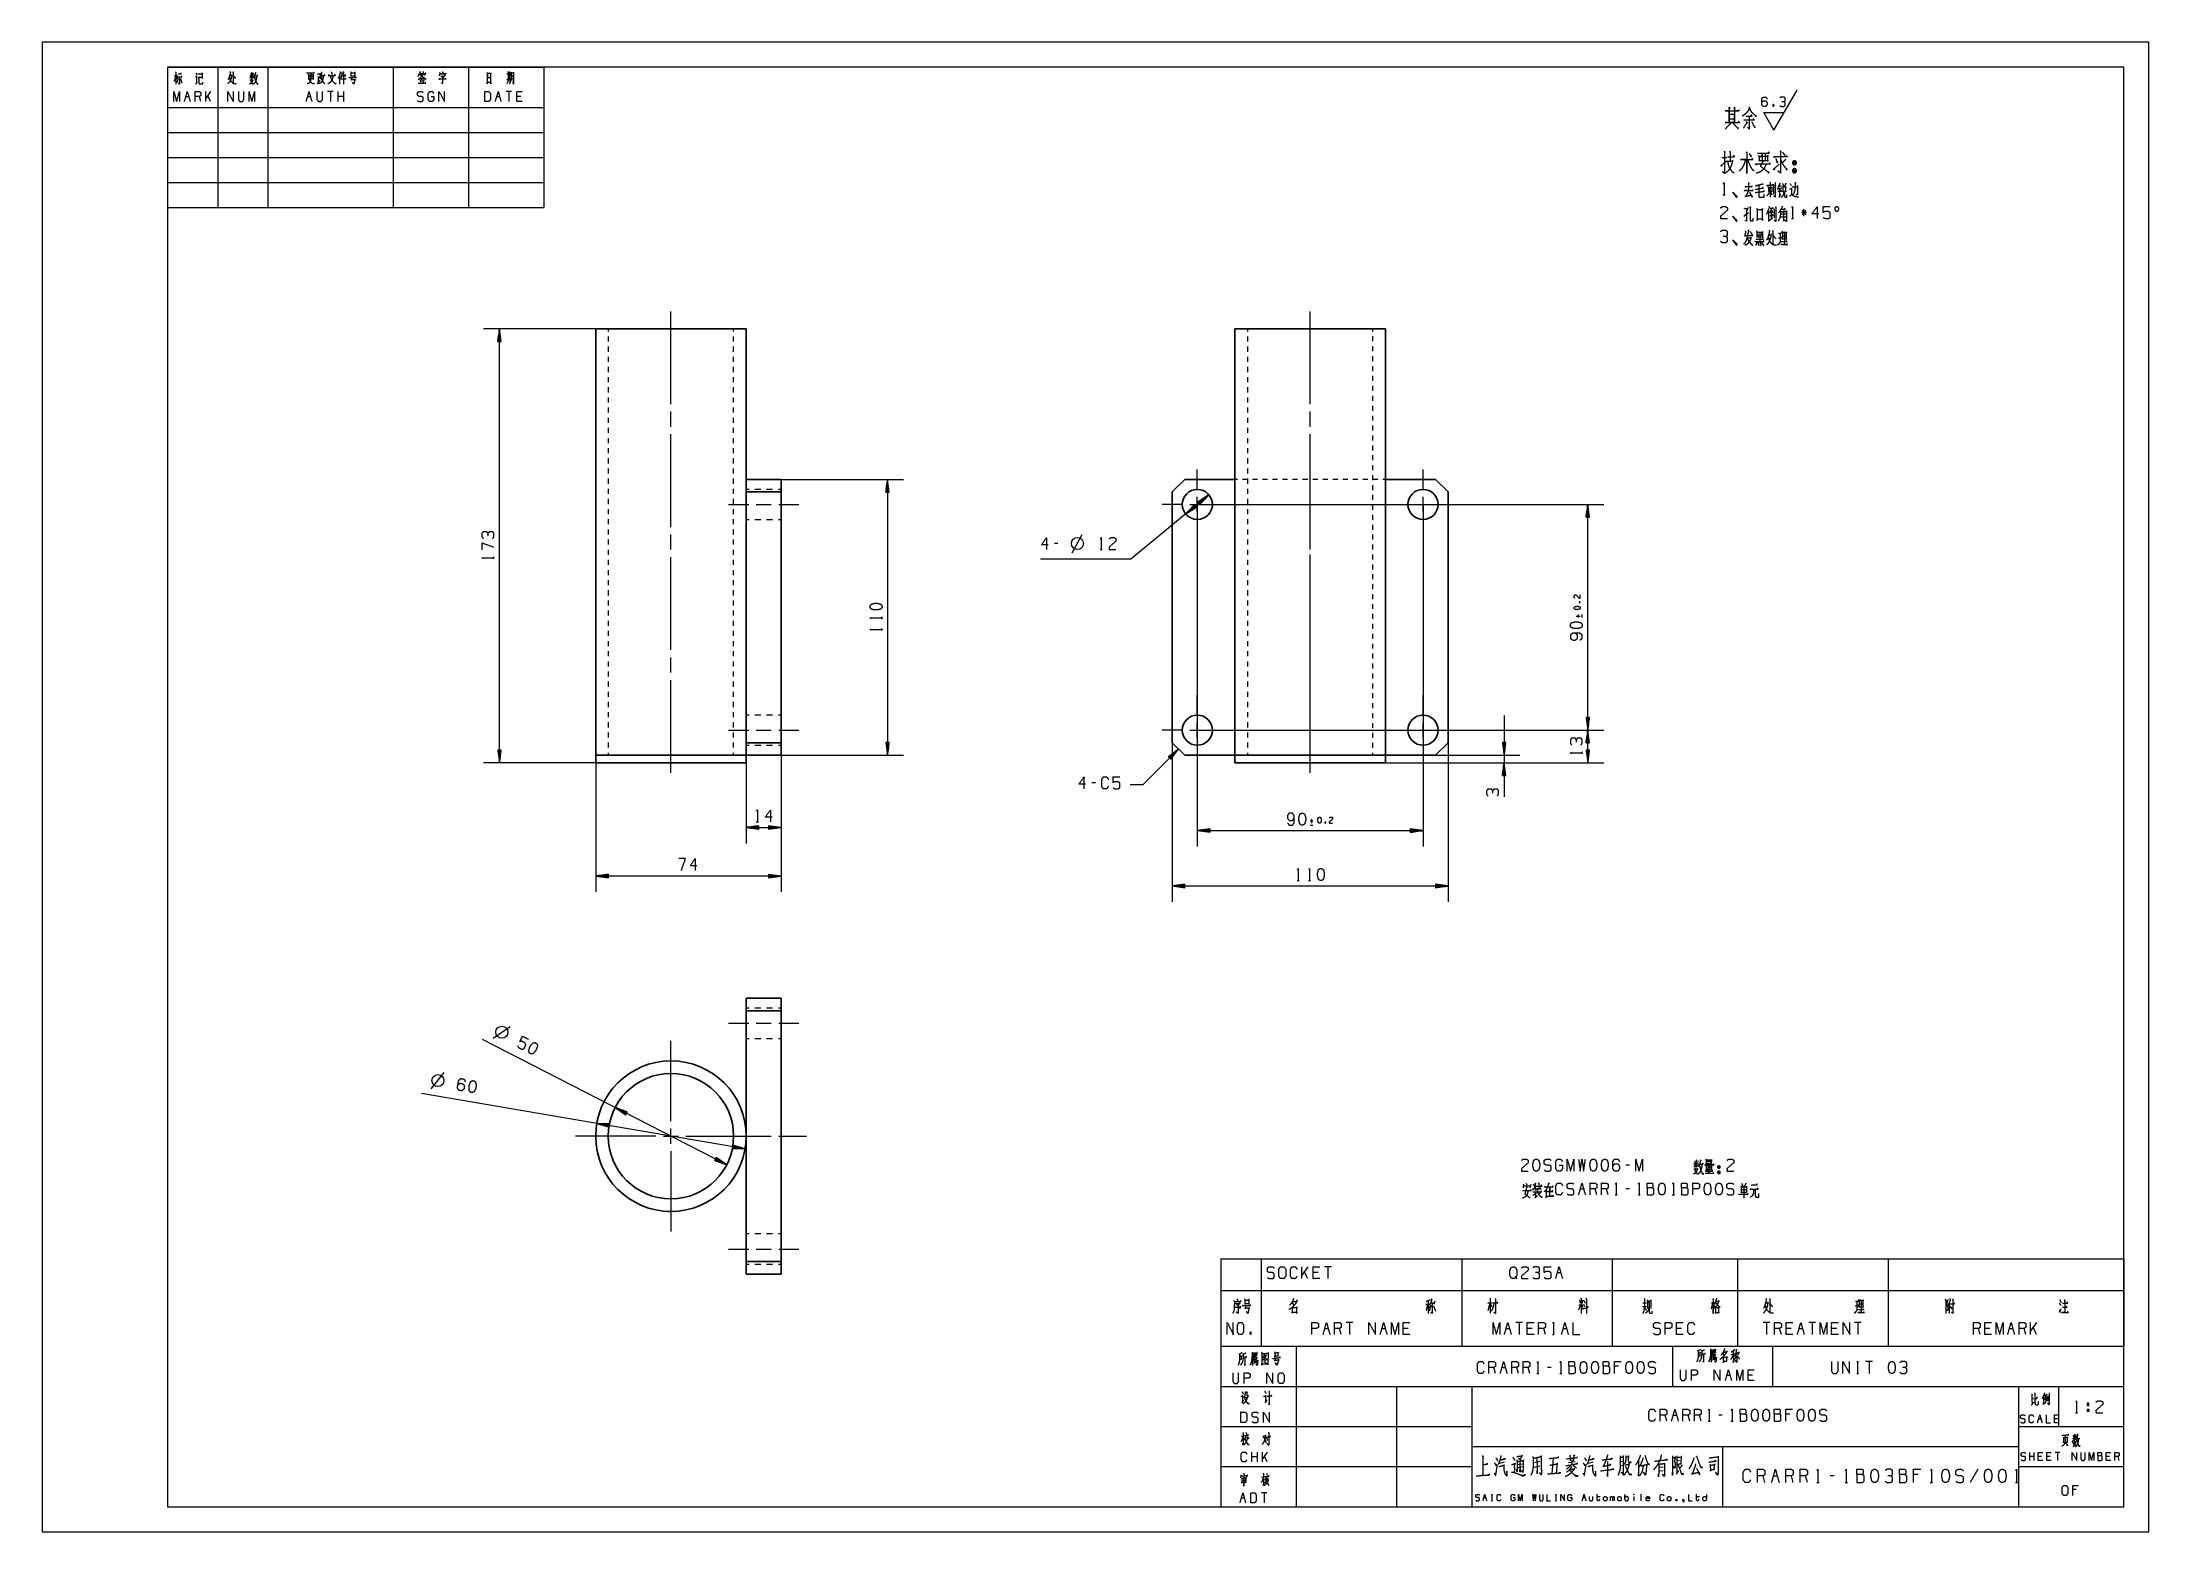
# Model space of a CAD drawing. Header units: millimetres. Extents: x 0 to 420, y 0 to 297.
import ezdxf

# ---------------------------------------------------------------- set-up
doc = ezdxf.new("R2010")
doc.units = ezdxf.units.MM
doc.layers.add('101', color=7, linetype='Continuous', true_color=0xffffff)

msp = doc.modelspace()

# ---------------------------------------------------------------- linework, layer by layer
at = {"layer": '101', "color": 133, "linetype": 'Continuous', "lineweight": 18}
for p, q in [((0, 297), (0, 0)), ((420, 297), (0, 297)), ((420, 0), (420, 297)), ((25, 292), (25, 264)), ((25, 292), (25, 5)), ((25, 292), (100, 292)), ((25, 292), (100, 292)), ((25, 292), (100, 292)), ((415, 292), (25, 292)), ((35, 292), (35, 264)), ((45, 292), (45, 264)), ((70, 292), (70, 264)), ((85, 292), (85, 264)), ((100, 292), (100, 264)), ((415, 5), (415, 292)), ((25, 284), (100, 284)), ((25, 279), (100, 279)), ((25, 274), (100, 274)), ((25, 269), (100, 269)), ((25, 264), (100, 264)), ((235, 37), (235, 5)), ((235, 37), (415, 37)), ((250, 37), (250, 5)), ((325, 37), (325, 29)), ((345, 37), (345, 29)), ((235, 29), (415, 29)), ((270, 29), (270, 5)), ((285, 29), (285, 5)), ((394, 29), (394, 5)), ((402, 29), (402, 21)), ((235, 21), (285, 21)), ((394, 21), (415, 21)), ((285, 17), (394, 17)), ((335, 17), (335, 5)), ((235, 13), (285, 13)), ((394, 13), (415, 13)), ((25, 5), (415, 5)), ((235, 5), (415, 5)), ((0, 0), (420, 0))]:
    msp.add_line(p, q, dxfattribs=at)
at = {"layer": '101', "color": 72, "linetype": 'Continuous', "lineweight": 18}
for p, q in [((26.57, 290.3), (26.35, 289.18)), ((26.36, 290.36), (26.98, 290.36)), ((26.69, 290.14), (26.91, 289.66)), ((30.74, 290.88), (30.87, 290.49)), ((31.13, 290.07), (31.22, 289.97)), ((37.42, 290.41), (37.77, 290.41)), ((41.69, 290.2), (41.43, 289.78)), ((41.53, 290.78), (41.66, 290.49)), ((41.88, 290.18), (42.11, 289.91)), ((42.14, 290.82), (41.95, 290.49)), ((53.11, 290.49), (53.99, 290.49)), ((53.11, 290.14), (53.98, 290.14)), ((54.01, 290.63), (54.01, 289.56)), ((55, 290.16), (55, 288.89)), ((55.02, 290.01), (55.35, 290.01)), ((55.4, 290.82), (55.37, 289.89)), ((59.27, 290.28), (59.27, 288.65)), ((61.56, 290.86), (62.32, 290.86)), ((61.56, 290.28), (62.32, 290.28)), ((61.73, 289.91), (61.56, 289.33)), ((62.33, 291.05), (62.33, 290.09)), ((76.04, 290.67), (76.21, 290.34)), ((92.86, 289.95), (93.25, 289.95)), ((93.22, 291.13), (93.33, 290.98)), ((27.11, 289.78), (26.88, 288.91)), ((27.56, 289.76), (27.87, 288.87)), ((28.66, 286.17), (29.22, 286.17)), ((30.65, 288.62), (30.93, 289.08)), ((31.62, 285.18), (31.34, 286.17)), ((33.59, 287.14), (32.63, 285.78)), ((32.63, 285.18), (32.63, 287.14)), ((33.59, 285.18), (33.04, 286.36)), ((41.4, 289.47), (42.16, 289.47)), ((52.94, 286.17), (53.49, 286.17)), ((53.1, 289.76), (53.98, 289.76)), ((58.02, 287.14), (56.9, 287.14)), ((57.46, 287.14), (57.46, 285.18)), ((59.02, 285.18), (59.02, 287.14)), ((60.14, 286.17), (59.02, 286.17)), ((60.14, 285.18), (60.14, 287.14)), ((61.6, 289.56), (62.33, 289.56)), ((75.31, 289.52), (75.48, 289.02)), ((75.35, 289.72), (76.07, 289.72)), ((75.6, 289.62), (75.76, 289.2)), ((76.13, 289.56), (75.92, 288.89)), ((90.65, 286.17), (91.2, 286.17)), ((93.6, 287.14), (92.49, 287.14)), ((92.92, 289.33), (92.65, 288.71)), ((93.05, 287.14), (93.05, 285.18)), ((93.18, 289.37), (93.28, 289.04)), ((93.75, 288.94), (94, 288.69)), ((95.45, 286.17), (94.61, 286.17)), ((334.88, 274.02), (335.78, 274.02)), ((335.78, 273.24), (336.92, 273.24)), ((345.45, 269.04), (345.59, 268.89)), ((348.49, 268.81), (348.7, 268.41)), ((335.09, 266.59), (335.52, 266.59)), ((344.16, 267.99), (344.83, 268.01)), ((344.52, 267.36), (344.83, 266.59)), ((345.12, 268.69), (345.26, 268.54)), ((345.17, 268.59), (345.17, 266.71)), ((348.34, 267.74), (348.66, 267.74)), ((344.16, 263.42), (344.16, 261.25)), ((344.36, 261.52), (345.01, 261.95)), ((344.73, 263.05), (344.73, 261.77)), ((344.85, 263.47), (345.03, 262.97)), ((345.49, 264.15), (345.74, 264.07)), ((346.56, 262.2), (347.68, 262.2)), ((346.6, 262.75), (347.69, 262.75)), ((346.7, 263.72), (347.39, 263.72)), ((347.48, 263.92), (347.15, 263.45)), ((348.75, 261.82), (349.18, 261.82)), ((351.73, 263.02), (350.73, 263.02)), ((351.56, 263.5), (350.9, 262.55)), ((350.9, 263.5), (351.58, 262.55)), ((351.22, 262.3), (351.22, 263.72)), ((339.95, 257.99), (340.62, 257.99)), ((341.89, 259.11), (342.98, 259.11)), ((341.9, 258.21), (342.98, 258.21)), ((341.97, 258.84), (342.17, 258.41)), ((342.45, 259.01), (342.45, 257.26)), ((342.81, 258.84), (342.63, 258.41)), ((342.98, 259.24), (342.98, 258.01)), ((344.23, 258.61), (344.66, 258.61)), ((346.51, 258.89), (346.51, 257.06)), ((346.95, 258.41), (347.73, 258.41)), ((205.36, 195.2), (207.36, 198.85)), ((90.07, 193.96), (90.07, 194.38)), ((202.52, 197.04), (201.85, 197.04)), ((210.92, 195.84), (211.34, 195.84)), ((306.41, 185.29), (306.62, 185.37)), ((167.44, 181.99), (167.44, 182.41)), ((305.83, 182.58), (306.63, 182.58)), ((306.23, 182.86), (306.23, 182.3)), ((307.02, 182.3), (307.02, 182.86)), ((167.44, 179.71), (167.44, 180.13)), ((307.04, 155.1), (307.04, 155.52)), ((209.97, 149.33), (209.3, 149.33)), ((142.37, 141.53), (142.8, 141.53)), ((253.34, 141.7), (252.77, 141.7)), ((252.77, 140.91), (253.34, 140.91)), ((253.06, 142.1), (253.06, 141.3)), ((255.76, 141.53), (255.84, 141.31)), ((250.18, 129.86), (250.61, 129.86)), ((252.46, 129.86), (252.88, 129.86)), ((89.89, 98.44), (93.33, 100.78)), ((77.58, 88.32), (80.17, 91.58)), ((316.43, 73.13), (315.76, 73.13)), ((329.26, 72.35), (330.18, 72.35)), ((329.61, 73.23), (329.29, 72.73)), ((329.42, 73.93), (329.58, 73.58)), ((329.84, 73.2), (330.12, 72.88)), ((330.16, 73.98), (329.93, 73.58)), ((295.3, 68.99), (296.68, 68.99)), ((295.87, 69.51), (295.98, 69.21)), ((296.77, 69.26), (296.59, 68.51)), ((298.71, 67.61), (298.34, 67.39)), ((306.65, 68.36), (307.32, 68.36)), ((309.94, 67.16), (309.6, 68.36)), ((312.21, 67.16), (311.88, 68.36)), ((316.43, 68.36), (315.76, 68.36)), ((338.7, 67.71), (339.78, 67.71)), ((338.72, 68.24), (339.78, 68.24)), ((338.73, 68.81), (339.78, 68.81)), ((338.81, 69.49), (339.03, 68.94)), ((339.23, 68.79), (339.23, 66.54)), ((339.78, 68.91), (339.78, 67.64)), ((313.6, 67.16), (314.03, 67.16)), ((318.16, 67.16), (318.58, 67.16)), ((324.99, 67.16), (325.41, 67.16)), ((235, 54.46), (235, 48.11)), ((235, 54.46), (243, 54.46)), ((243, 54.46), (283, 54.46)), ((243, 54.46), (243, 48.11)), ((251.13, 50.48), (251.13, 52.85)), ((252.3, 52.85), (251.13, 51.2)), ((252.3, 50.48), (251.62, 51.9)), ((254.41, 51.68), (253.41, 51.68)), ((257.02, 52.85), (255.68, 52.85)), ((256.35, 52.85), (256.35, 50.48)), ((283, 54.46), (283, 48.11)), ((283, 54.46), (313, 54.46)), ((302.09, 51.68), (302.76, 51.68)), ((313, 54.46), (338, 54.46)), ((313, 54.46), (313, 48.11)), ((338, 54.46), (338, 48.11)), ((338, 54.46), (368, 54.46)), ((368, 54.46), (415, 54.46)), ((368, 54.46), (368, 48.11)), ((415, 54.46), (415, 48.11)), ((235, 48.11), (243, 48.11)), ((235, 48.11), (235, 37)), ((239.76, 46.22), (240.58, 46.22)), ((240.59, 46.45), (240.59, 45.3)), ((243, 48.11), (283, 48.11)), ((243, 48.11), (243, 37)), ((283, 48.11), (283, 37)), ((283, 48.11), (313, 48.11)), ((307.33, 46.2), (307.61, 45.62)), ((313, 48.11), (313, 37)), ((313, 48.11), (338, 48.11)), ((320.7, 46.25), (320.7, 44.55)), ((338, 48.11), (338, 37)), ((338, 48.11), (368, 48.11)), ((368, 48.11), (415, 48.11)), ((368, 48.11), (368, 37)), ((380.84, 46.45), (381.02, 46.3)), ((402.21, 46.3), (402.51, 45.75)), ((415, 48.11), (415, 37)), ((239.76, 45.53), (240.58, 45.53)), ((239.95, 45.08), (239.76, 44.38)), ((239.81, 44.65), (240.59, 44.65)), ((249.23, 45.65), (249.55, 45.17)), ((275.88, 45.4), (276.64, 45.4)), ((276.21, 45.35), (275.95, 44.13)), ((276.35, 46.08), (276.35, 43.55)), ((276.39, 45.17), (276.6, 44.7)), ((276.87, 45.12), (276.55, 44)), ((276.78, 45.68), (277.56, 45.68)), ((276.8, 45.17), (276.94, 44.95)), ((277.38, 45.08), (277.79, 43.98)), ((277.63, 45.98), (277.45, 45.35)), ((288.6, 45.62), (288.21, 44.08)), ((288.74, 45.35), (289.04, 44.9)), ((306.72, 45.25), (306.32, 44.17)), ((306.37, 45.25), (307.18, 45.25)), ((306.49, 46.18), (306.62, 45.6)), ((306.87, 45.25), (307.18, 44.77)), ((307.15, 46.18), (306.94, 45.53)), ((307.31, 45.37), (307.52, 44.92)), ((319.06, 44.95), (319.87, 44.95)), ((319.15, 45.65), (319.82, 45.65)), ((320.1, 46.03), (320.7, 46.03)), ((333.02, 45.6), (332.74, 44.45)), ((343.6, 45.68), (344.03, 45.68)), ((361.81, 45.95), (361.81, 44.13)), ((362.25, 45.48), (363.03, 45.48)), ((379.52, 46.1), (379.87, 46.1)), ((380.17, 45.6), (380.17, 43.53)), ((402.12, 45.6), (402.42, 45.12)), ((240.85, 39.81), (240.99, 39.39)), ((255.72, 40.56), (256.39, 40.56)), ((259, 39.36), (258.67, 40.56)), ((261.28, 41.74), (259.94, 41.74)), ((260.61, 41.74), (260.61, 39.36)), ((267.1, 40.56), (267.77, 40.56)), ((272.33, 40.56), (271.32, 40.56)), ((291.86, 40.56), (292.53, 40.56)), ((295.14, 41.74), (293.8, 41.74)), ((294.47, 41.74), (294.47, 39.36)), ((297.08, 40.56), (296.08, 40.56)), ((299.7, 39.36), (299.36, 40.56)), ((301.12, 41.74), (301.46, 41.74)), ((301.12, 39.36), (301.46, 39.36)), ((301.3, 41.74), (301.3, 39.36)), ((303.24, 40.56), (303.91, 40.56)), ((326.85, 40.56), (325.84, 40.56)), ((344.45, 41.74), (343.11, 41.74)), ((343.78, 41.74), (343.78, 39.36)), ((346.73, 39.36), (346.39, 40.56)), ((348.67, 40.56), (347.66, 40.56)), ((350.27, 40.56), (350.94, 40.56)), ((353.56, 41.74), (352.21, 41.74)), ((352.88, 41.74), (352.88, 39.36)), ((357.77, 40.56), (356.76, 40.56)), ((362.66, 41.74), (361.32, 41.74)), ((361.99, 41.74), (361.99, 39.36)), ((386.37, 39.36), (386.04, 40.56)), ((388.31, 40.56), (387.31, 40.56)), ((392.19, 40.56), (392.87, 40.56)), ((395.48, 39.36), (395.14, 40.56)), ((397.58, 41.74), (396.41, 40.09)), ((396.41, 39.36), (396.41, 41.74)), ((397.58, 39.36), (396.91, 40.79)), ((235, 37), (243, 37)), ((241.5, 33.66), (242.04, 33.81)), ((241.79, 35.05), (241.78, 33.74)), ((243, 37), (283, 37)), ((283, 37), (313, 37)), ((313, 37), (338, 37)), ((332.92, 34.28), (333.47, 34.43)), ((333.22, 35.67), (333.2, 34.36)), ((336.72, 35.38), (337.43, 35.58)), ((338, 37), (368, 37)), ((361.76, 33.96), (362.1, 33.96)), ((361.94, 33.96), (361.94, 31.58)), ((364.89, 33.96), (363.54, 33.96)), ((364.21, 33.96), (364.21, 31.58)), ((368, 37), (415, 37)), ((289.76, 31.58), (289.43, 32.78)), ((291.03, 32.78), (291.7, 32.78)), ((294.32, 31.58), (293.98, 32.78)), ((296.59, 31.58), (296.26, 32.78)), ((297.98, 31.58), (298.41, 31.58)), ((300.81, 32.78), (300.14, 32.78)), ((302.54, 31.58), (302.96, 31.58)), ((314.29, 33.01), (313.46, 33.01)), ((335.89, 31.26), (336.48, 31.26)), ((341.01, 31.26), (340.12, 31.26)), ((361.76, 31.58), (362.1, 31.58)), ((396.78, 26.5), (397.1, 26.62)), ((323.91, 22.06), (323.57, 23.26)), ((325.18, 23.26), (325.85, 23.26)), ((328.46, 22.06), (328.13, 23.26)), ((330.74, 22.06), (330.4, 23.26)), ((332.13, 22.06), (332.56, 22.06)), ((334.96, 23.26), (334.28, 23.26)), ((336.68, 22.06), (337.11, 22.06)), ((348.44, 23.48), (347.61, 23.48)), ((398.04, 22.56), (398.48, 22.56)), ((401.88, 22.56), (401.21, 22.56)), ((405.37, 23.74), (405.8, 23.74)), ((407.69, 24.46), (408.02, 24.46)), ((407.69, 24.46), (407.69, 23.99)), ((239.62, 19.15), (239.06, 19.01)), ((239.43, 18.9), (239.63, 18.63)), ((404.78, 18.63), (405.57, 18.79)), ((405.68, 18.57), (406.23, 18.69)), ((241.17, 13.94), (241.17, 15.91)), ((242.28, 14.94), (241.17, 14.94)), ((242.28, 13.94), (242.28, 15.91)), ((243.29, 13.94), (243.29, 15.91)), ((244.25, 15.91), (243.29, 14.54)), ((244.25, 13.94), (243.7, 15.12)), ((290.64, 13.69), (291.54, 13.94)), ((294.25, 13.42), (295.03, 13.59)), ((294.25, 12.8), (295.08, 13)), ((297.47, 12.9), (298.59, 13.18)), ((298.54, 14.01), (297.49, 13.73)), ((301.25, 14.63), (300.98, 11.62)), ((304.3, 13.8), (305.66, 14.04)), ((308.32, 13.69), (309.22, 13.94)), ((315.02, 14.01), (314.63, 13.94)), ((315, 13.25), (314.63, 13.14)), ((323.17, 12.9), (322.32, 12.8)), ((323.85, 14.45), (323.66, 14.35)), ((326.44, 14.25), (325.93, 14.18)), ((396.24, 14.25), (396.24, 15.82)), ((397.13, 15.04), (396.24, 15.04)), ((397.13, 14.25), (397.13, 15.82)), ((398.6, 15.04), (397.94, 15.04)), ((400.3, 15.04), (399.63, 15.04)), ((402.22, 15.82), (401.33, 15.82)), ((401.78, 15.82), (401.78, 14.25)), ((412.18, 15.04), (411.51, 15.04)), ((414.1, 14.25), (413.88, 15.04)), ((239.32, 10.28), (239.85, 10.36)), ((243.7, 10.96), (243.12, 10.84)), ((243.49, 10.67), (243.68, 10.43)), ((322.32, 12.14), (323.17, 12.25)), ((343.45, 9.85), (343.08, 11.17)), ((345.17, 11.17), (345.91, 11.17)), ((349.11, 9.85), (348.74, 11.17)), ((351.94, 9.85), (351.57, 11.17)), ((353.79, 9.85), (354.26, 9.85)), ((357.23, 11.17), (356.49, 11.17)), ((359.45, 9.85), (359.92, 9.85)), ((374, 11.42), (373.09, 11.42)), ((376.42, 9.85), (376.89, 9.85)), ((385.88, 12.47), (384.4, 9.85)), ((393.39, 9.85), (393.86, 9.85)), ((405.52, 8.46), (404.84, 8.46)), ((239.1, 6.79), (239.66, 6.79)), ((244.18, 7.77), (243.07, 7.77)), ((243.62, 7.77), (243.62, 5.8)), ((287.41, 6.84), (287.78, 6.84)), ((288.91, 7.48), (289.1, 7.48)), ((288.91, 6.17), (289.1, 6.17)), ((289.01, 7.48), (289.01, 6.17)), ((301.64, 7.48), (301.83, 7.48)), ((301.64, 6.17), (301.83, 6.17)), ((301.74, 7.48), (301.74, 6.17)), ((307.21, 6.84), (307.58, 6.84)), ((309.85, 7.04), (310.59, 7.04)), ((312.68, 6.17), (312.68, 7.04)), ((315.51, 6.52), (315.51, 7.48)), ((317.3, 7.04), (317.3, 6.17)), ((318.71, 7.5), (318.71, 6.17)), ((329.66, 7.04), (330.39, 7.04))]:
    msp.add_line(p, q, dxfattribs=at)
at = {"layer": '101', "color": 43, "linetype": 'Continuous', "lineweight": 18}
for p, q in [((345.26, 279.45), (349.88, 287.45)), ((343.25, 282.95), (347.28, 282.95)), ((345.26, 279.45), (343.25, 282.95)), ((345.08, 284.54), (345.21, 284.21))]:
    msp.add_line(p, q, dxfattribs=at)
at = {"layer": '101', "color": 22, "linetype": 'Continuous', "lineweight": 18}
for p, q in [((125.36, 239.83), (87.99, 239.83)), ((91.16, 239.83), (90.83, 237.29)), ((91.14, 237.29), (91.14, 239.64)), ((91.16, 153.33), (91.16, 239.83)), ((91.5, 237.29), (91.16, 239.83)), ((91.19, 237.29), (91.19, 239.64)), ((90.83, 237.29), (90.83, 237.32)), ((90.83, 237.29), (90.83, 237.32)), ((90.83, 237.29), (91.5, 237.29)), ((90.88, 237.29), (90.88, 237.71)), ((90.93, 237.29), (90.93, 238.09)), ((90.98, 237.29), (90.98, 238.48)), ((91.03, 237.29), (91.03, 238.86)), ((91.09, 237.29), (91.09, 239.25)), ((91.24, 237.29), (91.24, 239.25)), ((91.29, 237.29), (91.29, 238.86)), ((91.34, 237.29), (91.34, 238.48)), ((91.39, 237.29), (91.39, 238.09)), ((91.44, 237.29), (91.44, 237.71)), ((91.49, 237.29), (91.49, 237.32)), ((91.49, 237.29), (91.49, 237.32)), ((147.36, 209.83), (171.7, 209.83)), ((168.53, 209.83), (168.19, 207.29)), ((168.19, 207.29), (168.86, 207.29)), ((168.2, 207.29), (168.2, 207.32)), ((168.2, 207.29), (168.2, 207.32)), ((168.25, 207.29), (168.25, 207.71)), ((168.3, 207.29), (168.3, 208.09)), ((168.35, 207.29), (168.35, 208.48)), ((168.4, 207.29), (168.4, 208.86)), ((168.45, 207.29), (168.45, 209.25)), ((168.5, 207.29), (168.5, 209.64)), ((168.86, 207.29), (168.53, 209.83)), ((168.53, 209.83), (168.53, 154.83)), ((168.55, 207.29), (168.55, 209.64)), ((168.6, 207.29), (168.6, 209.25)), ((168.66, 207.29), (168.66, 208.86)), ((168.71, 207.29), (168.71, 208.48)), ((168.76, 207.29), (168.76, 208.09)), ((168.81, 207.29), (168.81, 207.71)), ((168.86, 207.29), (168.86, 207.32)), ((168.86, 207.29), (168.86, 207.32)), ((232.62, 206.73), (217.06, 193.95)), ((232.62, 206.73), (230.45, 205.38)), ((230.51, 205.3), (231.13, 205.81)), ((230.55, 205.26), (231.46, 206.01)), ((230.58, 205.22), (231.8, 206.22)), ((230.61, 205.18), (232.13, 206.42)), ((230.64, 205.14), (232.46, 206.63)), ((230.67, 205.1), (232.49, 206.59)), ((230.71, 205.06), (232.22, 206.31)), ((230.74, 205.02), (231.96, 206.02)), ((230.87, 204.86), (232.62, 206.73)), ((229.74, 204.8), (227.98, 202.93)), ((227.98, 202.93), (230.16, 204.28)), ((229.93, 204.56), (228.12, 203.07)), ((229.96, 204.52), (228.15, 203.03)), ((229.9, 204.6), (228.38, 203.35)), ((230, 204.48), (228.48, 203.23)), ((229.87, 204.64), (228.65, 203.64)), ((230.03, 204.44), (228.81, 203.44)), ((229.83, 204.67), (228.92, 203.92)), ((230.06, 204.4), (229.14, 203.64)), ((229.8, 204.71), (229.18, 204.2)), ((229.77, 204.75), (229.45, 204.49)), ((230.09, 204.36), (229.47, 203.85)), ((229.74, 204.79), (229.71, 204.77)), ((229.74, 204.79), (229.71, 204.77)), ((230.16, 204.28), (229.74, 204.8)), ((230.12, 204.32), (229.8, 204.06)), ((230.16, 204.28), (230.13, 204.26)), ((230.16, 204.28), (230.13, 204.26)), ((230.3, 204.83), (230.3, 136.63)), ((230.3, 204.83), (311.31, 204.83)), ((230.45, 205.38), (230.47, 205.4)), ((230.45, 205.38), (230.47, 205.4)), ((230.45, 205.38), (230.87, 204.86)), ((230.48, 205.34), (230.8, 205.6)), ((230.77, 204.98), (231.69, 205.74)), ((230.8, 204.94), (231.42, 205.45)), ((230.84, 204.9), (231.16, 205.17)), ((230.87, 204.87), (230.89, 204.89)), ((230.87, 204.87), (230.89, 204.89)), ((275.3, 204.83), (275.3, 136.63)), ((308.13, 204.83), (307.8, 202.29)), ((307.8, 202.29), (307.8, 202.32)), ((307.8, 202.29), (307.8, 202.32)), ((307.8, 202.29), (308.47, 202.29)), ((307.85, 202.29), (307.85, 202.71)), ((307.9, 202.29), (307.9, 203.09)), ((307.96, 202.29), (307.96, 203.48)), ((308.01, 202.29), (308.01, 203.86)), ((308.06, 202.29), (308.06, 204.25)), ((308.11, 202.29), (308.11, 204.64)), ((308.13, 159.83), (308.13, 204.83)), ((308.47, 202.29), (308.13, 204.83)), ((308.16, 202.29), (308.16, 204.64)), ((308.21, 202.29), (308.21, 204.25)), ((308.26, 202.29), (308.26, 203.86)), ((308.31, 202.29), (308.31, 203.48)), ((308.36, 202.29), (308.36, 203.09)), ((308.41, 202.29), (308.41, 202.71)), ((308.46, 202.29), (308.46, 202.32)), ((308.46, 202.29), (308.46, 202.32)), ((217.06, 193.95), (199.06, 193.95)), ((230.3, 159.83), (311.31, 159.83)), ((230.3, 159.83), (311.31, 159.83)), ((291.45, 162.77), (291.45, 146.57)), ((308.47, 162.37), (307.8, 162.37)), ((307.8, 162.37), (308.13, 159.83)), ((307.8, 162.37), (307.8, 162.34)), ((307.8, 162.37), (307.8, 162.34)), ((308.13, 159.83), (307.8, 157.29)), ((307.85, 162.37), (307.85, 161.95)), ((307.9, 162.37), (307.9, 161.57)), ((307.96, 162.37), (307.96, 161.18)), ((308.01, 162.37), (308.01, 160.79)), ((308.06, 162.37), (308.06, 160.41)), ((308.11, 162.37), (308.11, 160.02)), ((308.11, 157.29), (308.11, 159.64)), ((308.13, 159.83), (308.47, 162.37)), ((308.13, 153.33), (308.13, 159.83)), ((308.47, 157.29), (308.13, 159.83)), ((308.16, 162.37), (308.16, 160.02)), ((308.16, 157.29), (308.16, 159.64)), ((308.21, 162.37), (308.21, 160.41)), ((308.26, 162.37), (308.26, 160.79)), ((308.31, 162.37), (308.31, 161.18)), ((308.36, 162.37), (308.36, 161.57)), ((308.41, 162.37), (308.41, 161.95)), ((308.46, 162.37), (308.46, 162.34)), ((308.46, 162.37), (308.46, 162.34)), ((91.5, 155.87), (90.83, 155.87)), ((90.83, 155.87), (91.16, 153.33)), ((90.83, 155.87), (90.83, 155.84)), ((90.83, 155.87), (90.83, 155.84)), ((90.88, 155.87), (90.88, 155.45)), ((90.93, 155.87), (90.93, 155.07)), ((90.98, 155.87), (90.98, 154.68)), ((91.03, 155.87), (91.03, 154.29)), ((91.09, 155.87), (91.09, 153.91)), ((91.14, 155.87), (91.14, 153.52)), ((91.16, 153.33), (91.5, 155.87)), ((91.19, 155.87), (91.19, 153.52)), ((91.24, 155.87), (91.24, 153.91)), ((91.29, 155.87), (91.29, 154.29)), ((91.34, 155.87), (91.34, 154.68)), ((91.39, 155.87), (91.39, 155.07)), ((91.44, 155.87), (91.44, 155.45)), ((91.49, 155.87), (91.49, 155.84)), ((91.49, 155.87), (91.49, 155.84)), ((147.36, 157.33), (147.36, 127.57)), ((168.86, 157.37), (168.19, 157.37)), ((168.19, 157.37), (168.53, 154.83)), ((168.2, 157.37), (168.2, 157.34)), ((168.2, 157.37), (168.2, 157.34)), ((168.25, 157.37), (168.25, 156.95)), ((168.3, 157.37), (168.3, 156.57)), ((168.35, 157.37), (168.35, 156.18)), ((168.4, 157.37), (168.4, 155.79)), ((168.45, 157.37), (168.45, 155.41)), ((168.5, 157.37), (168.5, 155.02)), ((168.53, 154.83), (168.86, 157.37)), ((168.55, 157.37), (168.55, 155.02)), ((168.6, 157.37), (168.6, 155.41)), ((168.66, 157.37), (168.66, 155.79)), ((168.71, 157.37), (168.71, 156.18)), ((168.76, 157.37), (168.76, 156.57)), ((168.81, 157.37), (168.81, 156.95)), ((168.86, 157.37), (168.86, 157.34)), ((168.86, 157.37), (168.86, 157.34)), ((219.43, 148.94), (226.56, 156.07)), ((226.56, 156.07), (224.53, 154.51)), ((224.67, 154.37), (225.79, 155.48)), ((224.71, 154.33), (226.1, 155.72)), ((224.75, 154.29), (226.41, 155.95)), ((224.78, 154.26), (226.44, 155.92)), ((224.82, 154.22), (226.2, 155.61)), ((225, 154.04), (226.56, 156.07)), ((225.3, 157.33), (225.3, 125.59)), ((280.3, 157.33), (280.3, 125.59)), ((291.78, 157.37), (291.11, 157.37)), ((291.11, 157.37), (291.45, 154.83)), ((291.12, 157.37), (291.12, 157.34)), ((291.12, 157.37), (291.12, 157.34)), ((291.17, 157.37), (291.17, 156.95)), ((291.22, 157.37), (291.22, 156.57)), ((291.27, 157.37), (291.27, 156.18)), ((291.32, 157.37), (291.32, 155.79)), ((291.37, 157.37), (291.37, 155.41)), ((291.42, 157.37), (291.42, 155.02)), ((291.45, 154.83), (291.78, 157.37)), ((291.47, 157.37), (291.47, 155.02)), ((291.52, 157.37), (291.52, 155.41)), ((291.58, 157.37), (291.58, 155.79)), ((291.63, 157.37), (291.63, 156.18)), ((291.68, 157.37), (291.68, 156.57)), ((291.73, 157.37), (291.73, 156.95)), ((291.78, 157.37), (291.78, 157.34)), ((291.78, 157.37), (291.78, 157.34)), ((307.8, 157.29), (307.8, 157.32)), ((307.8, 157.29), (307.8, 157.32)), ((307.8, 157.29), (308.47, 157.29)), ((308.47, 155.87), (307.8, 155.87)), ((307.8, 155.87), (308.13, 153.33)), ((307.8, 155.87), (307.8, 155.84)), ((307.8, 155.87), (307.8, 155.84)), ((307.85, 157.29), (307.85, 157.71)), ((307.85, 155.87), (307.85, 155.45)), ((307.9, 157.29), (307.9, 158.09)), ((307.9, 155.87), (307.9, 155.07)), ((307.96, 157.29), (307.96, 158.48)), ((307.96, 155.87), (307.96, 154.68)), ((308.01, 157.29), (308.01, 158.86)), ((308.01, 155.87), (308.01, 154.29)), ((308.06, 157.29), (308.06, 159.25)), ((308.06, 155.87), (308.06, 153.91)), ((308.11, 155.87), (308.11, 153.52)), ((308.13, 153.33), (308.47, 155.87)), ((308.16, 155.87), (308.16, 153.52)), ((308.21, 157.29), (308.21, 159.25)), ((308.21, 155.87), (308.21, 153.91)), ((308.26, 157.29), (308.26, 158.86)), ((308.26, 155.87), (308.26, 154.29)), ((308.31, 157.29), (308.31, 158.48)), ((308.31, 155.87), (308.31, 154.68)), ((308.36, 157.29), (308.36, 158.09)), ((308.36, 155.87), (308.36, 155.07)), ((308.41, 157.29), (308.41, 157.71)), ((308.41, 155.87), (308.41, 155.45)), ((308.46, 157.29), (308.46, 157.32)), ((308.46, 157.29), (308.46, 157.32)), ((308.46, 155.87), (308.46, 155.84)), ((308.46, 155.87), (308.46, 155.84)), ((125.36, 153.33), (87.99, 153.33)), ((110.36, 154.83), (110.36, 127.57)), ((140.36, 154.83), (140.36, 137.26)), ((147.36, 154.83), (147.36, 137.26)), ((147.36, 154.83), (171.7, 154.83)), ((224.53, 154.51), (224.55, 154.53)), ((224.53, 154.51), (224.55, 154.53)), ((224.53, 154.51), (225, 154.04)), ((224.57, 154.47), (224.86, 154.77)), ((224.6, 154.44), (225.17, 155.01)), ((224.64, 154.4), (225.48, 155.24)), ((224.85, 154.19), (225.97, 155.3)), ((224.89, 154.15), (225.73, 154.99)), ((224.93, 154.11), (225.49, 154.68)), ((224.96, 154.08), (225.26, 154.37)), ((225, 154.04), (225.02, 154.06)), ((225, 154.04), (225.02, 154.06)), ((252.8, 153.33), (294.62, 153.33)), ((252.8, 153.33), (311.31, 153.33)), ((277.8, 154.83), (294.62, 154.83)), ((291.45, 153.33), (291.11, 150.79)), ((291.17, 150.79), (291.17, 151.21)), ((291.22, 150.79), (291.22, 151.59)), ((291.27, 150.79), (291.27, 151.98)), ((291.32, 150.79), (291.32, 152.36)), ((291.37, 150.79), (291.37, 152.75)), ((291.42, 150.79), (291.42, 153.14)), ((291.78, 150.79), (291.45, 153.33)), ((291.47, 150.79), (291.47, 153.14)), ((291.52, 150.79), (291.52, 152.75)), ((291.58, 150.79), (291.58, 152.36)), ((291.63, 150.79), (291.63, 151.98)), ((291.68, 150.79), (291.68, 151.59)), ((291.73, 150.79), (291.73, 151.21)), ((219.43, 148.94), (216.89, 148.94)), ((291.11, 150.79), (291.78, 150.79)), ((291.12, 150.79), (291.12, 150.82)), ((291.12, 150.79), (291.12, 150.82)), ((291.78, 150.79), (291.78, 150.82)), ((291.78, 150.79), (291.78, 150.82)), ((142.9, 140.77), (140.36, 140.44)), ((140.36, 140.44), (147.36, 140.44)), ((140.36, 140.44), (142.9, 140.1)), ((142.9, 140.46), (140.55, 140.46)), ((142.9, 140.41), (140.55, 140.41)), ((142.9, 140.51), (140.93, 140.51)), ((142.9, 140.36), (140.93, 140.36)), ((142.9, 140.57), (141.32, 140.57)), ((142.9, 140.31), (141.32, 140.31)), ((142.9, 140.62), (141.71, 140.62)), ((142.9, 140.26), (141.71, 140.26)), ((142.9, 140.67), (142.09, 140.67)), ((142.9, 140.21), (142.09, 140.21)), ((142.9, 140.72), (142.48, 140.72)), ((142.9, 140.16), (142.48, 140.16)), ((142.9, 140.77), (142.86, 140.77)), ((142.9, 140.77), (142.86, 140.77)), ((142.9, 140.11), (142.86, 140.11)), ((142.9, 140.11), (142.86, 140.11)), ((142.9, 140.1), (142.9, 140.77)), ((144.82, 140.77), (144.82, 140.1)), ((147.36, 140.44), (144.82, 140.77)), ((144.82, 140.77), (144.85, 140.77)), ((144.82, 140.77), (144.85, 140.77)), ((144.82, 140.72), (145.23, 140.72)), ((144.82, 140.67), (145.62, 140.67)), ((144.82, 140.62), (146.01, 140.62)), ((144.82, 140.57), (146.39, 140.57)), ((144.82, 140.51), (146.78, 140.51)), ((144.82, 140.46), (147.16, 140.46)), ((144.82, 140.1), (147.36, 140.44)), ((144.82, 140.41), (147.16, 140.41)), ((144.82, 140.36), (146.78, 140.36)), ((144.82, 140.31), (146.39, 140.31)), ((144.82, 140.26), (146.01, 140.26)), ((144.82, 140.21), (145.62, 140.21)), ((144.82, 140.16), (145.23, 140.16)), ((144.82, 140.11), (144.85, 140.11)), ((144.82, 140.11), (144.85, 140.11)), ((232.84, 140.14), (230.3, 139.8)), ((230.3, 139.8), (275.3, 139.8)), ((230.3, 139.8), (232.84, 139.47)), ((232.84, 139.83), (230.5, 139.83)), ((232.84, 139.78), (230.5, 139.78)), ((232.84, 139.88), (230.88, 139.88)), ((232.84, 139.73), (230.88, 139.73)), ((232.84, 139.93), (231.27, 139.93)), ((232.84, 139.68), (231.27, 139.68)), ((232.84, 139.98), (231.65, 139.98)), ((232.84, 139.62), (231.65, 139.62)), ((232.84, 140.03), (232.04, 140.03)), ((232.84, 139.57), (232.04, 139.57)), ((232.84, 140.08), (232.43, 140.08)), ((232.84, 139.52), (232.43, 139.52)), ((232.84, 140.13), (232.81, 140.13)), ((232.84, 140.13), (232.81, 140.13)), ((232.84, 139.47), (232.81, 139.47)), ((232.84, 139.47), (232.81, 139.47)), ((232.84, 139.47), (232.84, 140.14)), ((275.3, 139.8), (272.76, 140.14)), ((272.76, 140.14), (272.76, 139.47)), ((272.76, 140.13), (272.79, 140.13)), ((272.76, 140.13), (272.79, 140.13)), ((272.76, 140.08), (273.18, 140.08)), ((272.76, 140.03), (273.57, 140.03)), ((272.76, 139.98), (273.95, 139.98)), ((272.76, 139.93), (274.34, 139.93)), ((272.76, 139.88), (274.72, 139.88)), ((272.76, 139.83), (275.11, 139.83)), ((272.76, 139.47), (275.3, 139.8)), ((272.76, 139.78), (275.11, 139.78)), ((272.76, 139.73), (274.72, 139.73)), ((272.76, 139.68), (274.34, 139.68)), ((272.76, 139.62), (273.95, 139.62)), ((272.76, 139.57), (273.57, 139.57)), ((272.76, 139.52), (273.18, 139.52)), ((272.76, 139.47), (272.79, 139.47)), ((272.76, 139.47), (272.79, 139.47)), ((112.9, 131.08), (110.36, 130.75)), ((147.36, 130.75), (110.36, 130.75)), ((110.36, 130.75), (112.9, 130.42)), ((112.9, 130.78), (110.55, 130.78)), ((112.9, 130.72), (110.55, 130.72)), ((112.9, 130.83), (110.93, 130.83)), ((112.9, 130.67), (110.93, 130.67)), ((112.9, 130.88), (111.32, 130.88)), ((112.9, 130.62), (111.32, 130.62)), ((112.9, 130.93), (111.71, 130.93)), ((112.9, 130.57), (111.71, 130.57)), ((112.9, 130.98), (112.09, 130.98)), ((112.9, 130.52), (112.09, 130.52)), ((112.9, 131.03), (112.48, 131.03)), ((112.9, 130.47), (112.48, 130.47)), ((112.9, 131.08), (112.86, 131.08)), ((112.9, 131.08), (112.86, 131.08)), ((112.9, 130.42), (112.86, 130.42)), ((112.9, 130.42), (112.86, 130.42)), ((112.9, 130.42), (112.9, 131.08)), ((147.36, 130.75), (144.82, 131.08)), ((144.82, 131.08), (144.85, 131.08)), ((144.82, 131.08), (144.85, 131.08)), ((144.82, 131.08), (144.82, 130.42)), ((144.82, 131.03), (145.23, 131.03)), ((144.82, 130.98), (145.62, 130.98)), ((144.82, 130.93), (146.01, 130.93)), ((144.82, 130.88), (146.39, 130.88)), ((144.82, 130.83), (146.78, 130.83)), ((144.82, 130.78), (147.16, 130.78)), ((144.82, 130.42), (147.36, 130.75)), ((144.82, 130.72), (147.16, 130.72)), ((144.82, 130.67), (146.78, 130.67)), ((144.82, 130.62), (146.39, 130.62)), ((144.82, 130.57), (146.01, 130.57)), ((144.82, 130.52), (145.62, 130.52)), ((144.82, 130.47), (145.23, 130.47)), ((144.82, 130.42), (144.85, 130.42)), ((144.82, 130.42), (144.85, 130.42)), ((227.84, 129.1), (225.3, 128.77)), ((225.3, 128.77), (227.84, 128.43)), ((225.3, 128.77), (280.3, 128.77)), ((227.84, 128.79), (225.5, 128.79)), ((227.84, 128.74), (225.5, 128.74)), ((227.84, 128.84), (225.88, 128.84)), ((227.84, 128.69), (225.88, 128.69)), ((227.84, 128.89), (226.27, 128.89)), ((227.84, 128.64), (226.27, 128.64)), ((227.84, 128.95), (226.65, 128.95)), ((227.84, 128.59), (226.65, 128.59)), ((227.84, 129), (227.04, 129)), ((227.84, 128.54), (227.04, 128.54)), ((227.84, 129.05), (227.43, 129.05)), ((227.84, 128.49), (227.43, 128.49)), ((227.84, 129.1), (227.81, 129.1)), ((227.84, 129.1), (227.81, 129.1)), ((227.84, 128.44), (227.81, 128.44)), ((227.84, 128.44), (227.81, 128.44)), ((227.84, 128.43), (227.84, 129.1)), ((277.76, 129.1), (277.79, 129.1)), ((280.3, 128.77), (277.76, 129.1)), ((277.76, 129.1), (277.76, 128.43)), ((277.76, 129.1), (277.79, 129.1)), ((277.76, 129.05), (278.18, 129.05)), ((277.76, 129), (278.57, 129)), ((277.76, 128.95), (278.95, 128.95)), ((277.76, 128.89), (279.34, 128.89)), ((277.76, 128.84), (279.72, 128.84)), ((277.76, 128.79), (280.11, 128.79)), ((277.76, 128.43), (280.3, 128.77)), ((277.76, 128.74), (280.11, 128.74)), ((277.76, 128.69), (279.72, 128.69)), ((277.76, 128.64), (279.34, 128.64)), ((277.76, 128.59), (278.95, 128.59)), ((277.76, 128.54), (278.57, 128.54)), ((277.76, 128.49), (278.18, 128.49)), ((277.76, 128.44), (277.79, 128.44)), ((277.76, 128.44), (277.79, 128.44)), ((136.48, 73.19), (87.76, 98.13)), ((140.14, 76.36), (75.65, 87.39)), ((116.64, 83.72), (114.23, 84.58)), ((114.23, 84.58), (116.34, 83.13)), ((116.48, 83.4), (114.39, 84.47)), ((116.5, 83.45), (114.41, 84.52)), ((116.46, 83.36), (114.71, 84.25)), ((116.52, 83.49), (114.78, 84.39)), ((116.43, 83.31), (115.03, 84.03)), ((116.55, 83.54), (115.15, 84.25)), ((116.57, 83.58), (115.51, 84.12)), ((113.13, 81.32), (110.57, 81.41)), ((110.57, 81.41), (113.02, 80.66)), ((113.07, 80.96), (110.76, 81.36)), ((113.08, 81.01), (110.77, 81.41)), ((113.06, 80.91), (111.13, 81.24)), ((113.09, 81.06), (111.15, 81.39)), ((113.05, 80.86), (111.5, 81.13)), ((113.1, 81.11), (111.54, 81.38)), ((113.04, 80.81), (111.87, 81.01)), ((113.1, 81.16), (111.93, 81.36)), ((113.04, 80.76), (112.24, 80.9)), ((113.11, 81.21), (112.32, 81.35)), ((113.03, 80.71), (112.62, 80.78)), ((113.12, 81.26), (112.71, 81.33)), ((113.02, 80.66), (112.99, 80.67)), ((113.02, 80.66), (112.99, 80.67)), ((113.02, 80.66), (113.13, 81.32)), ((113.13, 81.31), (113.1, 81.32)), ((113.13, 81.31), (113.1, 81.32)), ((116.41, 83.27), (115.35, 83.81)), ((116.39, 83.22), (115.67, 83.59)), ((116.59, 83.63), (115.88, 83.99)), ((116.36, 83.18), (115.99, 83.37)), ((116.62, 83.67), (116.25, 83.86)), ((116.34, 83.13), (116.31, 83.14)), ((116.34, 83.13), (116.31, 83.14)), ((116.34, 83.13), (116.64, 83.72)), ((116.64, 83.72), (116.61, 83.73)), ((116.64, 83.72), (116.61, 83.73)), ((137.69, 77.12), (137.58, 76.46)), ((137.58, 76.46), (137.61, 76.46)), ((137.58, 76.46), (137.61, 76.46)), ((137.58, 76.46), (140.14, 76.36)), ((137.59, 76.51), (138, 76.44)), ((137.6, 76.56), (138.39, 76.43)), ((137.61, 76.61), (138.78, 76.41)), ((137.62, 76.71), (139.56, 76.38)), ((137.62, 76.66), (139.17, 76.4)), ((137.63, 76.76), (139.95, 76.37)), ((137.64, 76.81), (139.96, 76.42)), ((137.65, 76.86), (139.58, 76.53)), ((137.66, 76.91), (139.21, 76.65)), ((137.67, 76.96), (138.84, 76.76)), ((137.68, 77.06), (138.1, 76.99)), ((137.68, 77.01), (138.47, 76.88)), ((140.14, 76.36), (137.69, 77.12)), ((137.69, 77.11), (137.72, 77.11)), ((137.69, 77.11), (137.72, 77.11)), ((134.37, 74.65), (134.07, 74.05)), ((134.07, 74.05), (134.1, 74.04)), ((134.07, 74.05), (134.1, 74.04)), ((134.07, 74.05), (136.48, 73.19)), ((134.09, 74.1), (134.47, 73.91)), ((134.12, 74.14), (134.83, 73.78)), ((134.14, 74.19), (135.2, 73.65)), ((134.16, 74.24), (135.57, 73.52)), ((134.19, 74.28), (135.93, 73.39)), ((134.21, 74.33), (136.3, 73.26)), ((134.23, 74.37), (136.32, 73.3)), ((134.26, 74.42), (136, 73.52)), ((134.28, 74.46), (135.68, 73.74)), ((134.3, 74.51), (135.36, 73.96)), ((134.33, 74.55), (135.04, 74.19)), ((134.35, 74.6), (134.72, 74.41)), ((136.48, 73.19), (134.37, 74.65)), ((134.37, 74.64), (134.4, 74.63)), ((134.37, 74.64), (134.4, 74.63))]:
    msp.add_line(p, q, dxfattribs=at)
at = {"layer": '101', "color": 53, "linetype": 'Continuous', "lineweight": 25}
for p, q in [((110.36, 239.83), (110.36, 154.83)), ((140.36, 209.83), (140.36, 239.83)), ((237.8, 239.83), (237.8, 154.83)), ((267.8, 154.83), (267.8, 239.83)), ((140.36, 209.83), (140.36, 207.33)), ((140.36, 209.83), (147.36, 209.83)), ((140.36, 207.33), (147.36, 207.33)), ((140.36, 157.33), (140.36, 207.33)), ((147.36, 207.33), (147.36, 209.83)), ((147.36, 157.33), (147.36, 207.33)), ((225.3, 207.33), (227.8, 209.83)), ((225.3, 157.33), (225.3, 207.33)), ((237.8, 209.83), (227.8, 209.83)), ((277.8, 209.83), (267.8, 209.83)), ((277.8, 209.83), (280.3, 207.33)), ((280.3, 157.33), (280.3, 207.33)), ((140.36, 157.33), (147.36, 157.33)), ((140.36, 157.33), (140.36, 154.83)), ((147.36, 154.83), (147.36, 157.33)), ((227.8, 154.83), (225.3, 157.33)), ((280.3, 157.33), (277.8, 154.83)), ((110.36, 154.83), (110.36, 153.33)), ((140.36, 153.33), (140.36, 154.83)), ((140.36, 154.83), (147.36, 154.83)), ((227.8, 154.83), (237.8, 154.83)), ((237.8, 154.83), (237.8, 153.33)), ((267.8, 154.83), (277.8, 154.83)), ((267.8, 153.33), (267.8, 154.83)), ((147.36, 106.39), (140.36, 106.39)), ((140.36, 106.39), (140.36, 103.89)), ((147.36, 103.89), (147.36, 106.39)), ((147.36, 103.89), (140.36, 103.89)), ((140.36, 53.89), (140.36, 103.89)), ((147.36, 53.89), (147.36, 103.89)), ((140.36, 53.89), (147.36, 53.89)), ((140.36, 53.89), (140.36, 51.39)), ((140.36, 51.39), (147.36, 51.39)), ((147.36, 51.39), (147.36, 53.89))]:
    msp.add_line(p, q, dxfattribs=at)
at = {"layer": '101', "color": 53, "linetype": 'Continuous', "lineweight": 18}
for p, q in [((112.86, 239.83), (112.86, 239.32)), ((137.86, 239.32), (137.86, 239.83)), ((240.3, 239.83), (240.3, 239.32)), ((265.3, 239.33), (265.3, 239.83)), ((112.86, 238.31), (112.86, 237.3)), ((112.86, 236.29), (112.86, 235.28)), ((137.86, 237.3), (137.86, 238.31)), ((137.86, 235.28), (137.86, 236.29)), ((240.3, 238.31), (240.3, 237.3)), ((240.3, 236.29), (240.3, 235.28)), ((265.3, 237.36), (265.3, 238.35)), ((265.3, 235.38), (265.3, 236.37)), ((112.86, 234.26), (112.86, 233.25)), ((112.86, 232.24), (112.86, 231.23)), ((137.86, 233.25), (137.86, 234.26)), ((137.86, 231.23), (137.86, 232.24)), ((240.3, 234.26), (240.3, 233.25)), ((240.3, 232.24), (240.3, 231.23)), ((265.3, 233.4), (265.3, 234.39)), ((265.3, 231.43), (265.3, 232.42)), ((112.86, 230.22), (112.86, 229.2)), ((112.86, 228.19), (112.86, 227.18)), ((137.86, 229.2), (137.86, 230.22)), ((137.86, 227.18), (137.86, 228.19)), ((240.3, 230.22), (240.3, 229.2)), ((240.3, 228.19), (240.3, 227.18)), ((265.3, 229.45), (265.3, 230.44)), ((265.3, 227.47), (265.3, 228.46)), ((112.86, 226.17), (112.86, 225.16)), ((112.86, 224.14), (112.86, 223.13)), ((137.86, 225.16), (137.86, 226.17)), ((137.86, 223.13), (137.86, 224.14)), ((240.3, 226.17), (240.3, 225.16)), ((240.3, 224.14), (240.3, 223.13)), ((265.3, 225.5), (265.3, 226.49)), ((265.3, 223.52), (265.3, 224.51)), ((112.86, 222.12), (112.86, 221.11)), ((112.86, 220.1), (112.86, 219.08)), ((137.86, 221.11), (137.86, 222.12)), ((137.86, 219.08), (137.86, 220.1)), ((240.3, 222.12), (240.3, 221.11)), ((240.3, 220.1), (240.3, 219.08)), ((265.3, 221.54), (265.3, 222.53)), ((265.3, 219.57), (265.3, 220.56)), ((265.3, 217.59), (265.3, 218.58)), ((112.86, 218.07), (112.86, 217.06)), ((112.86, 216.05), (112.86, 215.04)), ((137.86, 217.06), (137.86, 218.07)), ((137.86, 215.04), (137.86, 216.05)), ((240.3, 218.07), (240.3, 217.06)), ((240.3, 216.05), (240.3, 215.04)), ((265.3, 215.61), (265.3, 216.6)), ((265.3, 213.64), (265.3, 214.63)), ((112.86, 214.03), (112.86, 213.01)), ((112.86, 212), (112.86, 210.99)), ((137.86, 213.01), (137.86, 214.03)), ((137.86, 210.99), (137.86, 212)), ((240.3, 214.03), (240.3, 213.01)), ((240.3, 212), (240.3, 210.99)), ((265.3, 211.66), (265.3, 212.65)), ((265.3, 209.68), (265.3, 210.67)), ((112.86, 209.98), (112.86, 208.97)), ((112.86, 207.95), (112.86, 206.94)), ((112.86, 205.93), (112.86, 204.92)), ((137.86, 208.97), (137.86, 209.98)), ((137.86, 206.94), (137.86, 207.95)), ((137.86, 204.92), (137.86, 205.93)), ((140.94, 207.83), (140.36, 207.83)), ((143.27, 207.83), (142.11, 207.83)), ((145.61, 207.83), (144.44, 207.83)), ((147.36, 207.83), (146.77, 207.83)), ((238.3, 209.83), (237.8, 209.83)), ((240.3, 209.83), (239.3, 209.83)), ((240.3, 209.98), (240.3, 208.97)), ((240.3, 207.95), (240.3, 206.94)), ((240.3, 205.93), (240.3, 204.92)), ((242.3, 209.83), (241.3, 209.83)), ((244.3, 209.83), (243.3, 209.83)), ((246.3, 209.83), (245.3, 209.83)), ((248.3, 209.83), (247.3, 209.83)), ((250.3, 209.83), (249.3, 209.83)), ((252.3, 209.83), (251.3, 209.83)), ((254.3, 209.83), (253.3, 209.83)), ((256.3, 209.83), (255.3, 209.83)), ((258.3, 209.83), (257.3, 209.83)), ((260.3, 209.83), (259.3, 209.83)), ((262.3, 209.83), (261.3, 209.83)), ((264.3, 209.83), (263.3, 209.83)), ((266.3, 209.83), (265.3, 209.83)), ((265.3, 207.71), (265.3, 208.7)), ((265.3, 205.73), (265.3, 206.72)), ((267.8, 209.83), (267.3, 209.83)), ((112.86, 203.91), (112.86, 202.89)), ((112.86, 201.88), (112.86, 200.87)), ((137.86, 202.89), (137.86, 203.91)), ((137.86, 200.87), (137.86, 201.88)), ((140.36, 201.83), (140.94, 201.83)), ((142.11, 201.83), (143.27, 201.83)), ((144.44, 201.83), (145.61, 201.83)), ((146.77, 201.83), (147.36, 201.83)), ((240.3, 203.91), (240.3, 202.89)), ((240.3, 201.88), (240.3, 200.87)), ((265.3, 203.75), (265.3, 204.74)), ((265.3, 201.78), (265.3, 202.77)), ((112.86, 199.86), (112.86, 198.85)), ((112.86, 197.83), (112.86, 196.82)), ((137.86, 198.85), (137.86, 199.86)), ((137.86, 196.82), (137.86, 197.83)), ((240.3, 199.86), (240.3, 198.85)), ((240.3, 197.83), (240.3, 196.82)), ((265.3, 199.8), (265.3, 200.79)), ((265.3, 197.82), (265.3, 198.81)), ((112.86, 195.81), (112.86, 194.8)), ((112.86, 193.79), (112.86, 192.78)), ((137.86, 194.8), (137.86, 195.81)), ((137.86, 192.78), (137.86, 193.79)), ((240.3, 195.81), (240.3, 194.8)), ((240.3, 193.79), (240.3, 192.78)), ((265.3, 195.85), (265.3, 196.83)), ((265.3, 193.87), (265.3, 194.86)), ((112.86, 191.76), (112.86, 190.75)), ((112.86, 189.74), (112.86, 188.73)), ((137.86, 190.75), (137.86, 191.76)), ((137.86, 188.73), (137.86, 189.74)), ((240.3, 191.76), (240.3, 190.75)), ((240.3, 189.74), (240.3, 188.73)), ((265.3, 191.89), (265.3, 192.88)), ((265.3, 189.92), (265.3, 190.9)), ((112.86, 187.72), (112.86, 186.7)), ((112.86, 185.69), (112.86, 184.68)), ((137.86, 186.7), (137.86, 187.72)), ((137.86, 184.68), (137.86, 185.69)), ((240.3, 187.72), (240.3, 186.7)), ((240.3, 185.69), (240.3, 184.68)), ((265.3, 187.94), (265.3, 188.93)), ((265.3, 185.96), (265.3, 186.95)), ((265.3, 183.99), (265.3, 184.97)), ((112.86, 183.67), (112.86, 182.66)), ((112.86, 181.64), (112.86, 180.63)), ((137.86, 182.66), (137.86, 183.67)), ((137.86, 180.63), (137.86, 181.64)), ((240.3, 183.67), (240.3, 182.66)), ((240.3, 181.64), (240.3, 180.63)), ((265.3, 182.01), (265.3, 183)), ((265.3, 180.03), (265.3, 181.02)), ((112.86, 179.62), (112.86, 178.61)), ((112.86, 177.6), (112.86, 176.58)), ((137.86, 178.61), (137.86, 179.62)), ((137.86, 176.58), (137.86, 177.6)), ((240.3, 179.62), (240.3, 178.61)), ((240.3, 177.6), (240.3, 176.58)), ((265.3, 178.06), (265.3, 179.04)), ((265.3, 176.08), (265.3, 177.07)), ((112.86, 175.57), (112.86, 174.56)), ((112.86, 173.55), (112.86, 172.54)), ((137.86, 174.56), (137.86, 175.57)), ((137.86, 172.54), (137.86, 173.55)), ((240.3, 175.57), (240.3, 174.56)), ((240.3, 173.55), (240.3, 172.54)), ((265.3, 174.1), (265.3, 175.09)), ((265.3, 172.13), (265.3, 173.11)), ((112.86, 171.53), (112.86, 170.51)), ((112.86, 169.5), (112.86, 168.49)), ((137.86, 170.51), (137.86, 171.53)), ((137.86, 168.49), (137.86, 169.5)), ((240.3, 171.53), (240.3, 170.51)), ((240.3, 169.5), (240.3, 168.49)), ((265.3, 170.15), (265.3, 171.14)), ((265.3, 168.17), (265.3, 169.16)), ((112.86, 167.48), (112.86, 166.47)), ((112.86, 165.45), (112.86, 164.44)), ((137.86, 166.47), (137.86, 167.48)), ((137.86, 164.44), (137.86, 165.45)), ((240.3, 167.48), (240.3, 166.47)), ((240.3, 165.45), (240.3, 164.44)), ((265.3, 166.2), (265.3, 167.18)), ((265.3, 164.22), (265.3, 165.21)), ((112.86, 163.43), (112.86, 162.42)), ((112.86, 161.41), (112.86, 160.39)), ((137.86, 162.42), (137.86, 163.43)), ((137.86, 160.39), (137.86, 161.41)), ((140.94, 162.83), (140.36, 162.83)), ((143.27, 162.83), (142.11, 162.83)), ((145.61, 162.83), (144.44, 162.83)), ((147.36, 162.83), (146.77, 162.83)), ((240.3, 163.43), (240.3, 162.42)), ((240.3, 161.41), (240.3, 160.39)), ((265.3, 162.24), (265.3, 163.23)), ((265.3, 160.27), (265.3, 161.25)), ((112.86, 159.38), (112.86, 158.37)), ((112.86, 157.36), (112.86, 156.35)), ((137.86, 158.37), (137.86, 159.38)), ((137.86, 156.35), (137.86, 157.36)), ((140.36, 156.83), (140.94, 156.83)), ((142.11, 156.83), (143.27, 156.83)), ((144.44, 156.83), (145.61, 156.83)), ((146.77, 156.83), (147.36, 156.83)), ((240.3, 159.38), (240.3, 158.37)), ((240.3, 157.36), (240.3, 156.35)), ((265.3, 158.29), (265.3, 159.28)), ((265.3, 156.31), (265.3, 157.3)), ((112.86, 155.33), (112.86, 154.83)), ((137.86, 154.83), (137.86, 155.33)), ((240.3, 155.33), (240.3, 154.83)), ((265.3, 154.83), (265.3, 155.32)), ((140.94, 104.39), (140.36, 104.39)), ((143.27, 104.39), (142.11, 104.39)), ((145.61, 104.39), (144.44, 104.39)), ((147.36, 104.39), (146.77, 104.39)), ((140.36, 98.39), (140.94, 98.39)), ((142.11, 98.39), (143.27, 98.39)), ((144.44, 98.39), (145.61, 98.39)), ((146.77, 98.39), (147.36, 98.39)), ((140.36, 78.94), (140.36, 78.96)), ((140.36, 78.89), (140.36, 78.91)), ((140.36, 78.87), (140.36, 78.89)), ((140.36, 78.81), (140.36, 78.83)), ((124.85, 63.89), (125.2, 63.89)), ((125.9, 63.9), (126.25, 63.91)), ((140.94, 59.39), (140.36, 59.39)), ((143.27, 59.39), (142.11, 59.39)), ((145.61, 59.39), (144.44, 59.39)), ((147.36, 59.39), (146.77, 59.39)), ((140.36, 53.39), (140.94, 53.39)), ((142.11, 53.39), (143.27, 53.39)), ((144.44, 53.39), (145.61, 53.39)), ((146.77, 53.39), (147.36, 53.39))]:
    msp.add_line(p, q, dxfattribs=at)
at = {"layer": '101', "color": 151, "linetype": 'Continuous', "lineweight": 18}
for p, q in [((125.36, 220.33), (125.36, 223.33)), ((252.8, 220.33), (252.8, 223.33)), ((125.36, 200.33), (125.36, 218.83)), ((252.8, 200.33), (252.8, 218.83)), ((230.3, 207.83), (230.3, 211.83)), ((275.3, 207.83), (275.3, 211.83)), ((230.3, 203.33), (230.3, 206.33)), ((275.3, 203.33), (275.3, 206.33)), ((142.36, 204.83), (145.36, 204.83)), ((227.3, 204.83), (223.3, 204.83)), ((228.8, 204.83), (231.8, 204.83)), ((230.3, 201.83), (230.3, 197.83)), ((233.3, 204.83), (249.8, 204.83)), ((251.3, 204.83), (254.3, 204.83)), ((255.8, 204.83), (272.3, 204.83)), ((273.8, 204.83), (276.8, 204.83)), ((275.3, 201.83), (275.3, 197.83)), ((278.3, 204.83), (282.3, 204.83)), ((125.36, 195.83), (125.36, 198.83)), ((252.8, 195.83), (252.8, 198.83)), ((125.36, 175.83), (125.36, 194.33)), ((252.8, 191.83), (252.8, 194.83)), ((252.8, 175.83), (252.8, 194.33)), ((252.8, 174.33), (252.8, 190.33)), ((125.36, 171.33), (125.36, 174.33)), ((252.8, 171.33), (252.8, 174.33)), ((252.8, 169.83), (252.8, 172.83)), ((230.3, 162.83), (230.3, 166.83)), ((275.3, 162.83), (275.3, 166.83)), ((142.36, 159.83), (145.36, 159.83)), ((227.3, 159.83), (223.3, 159.83)), ((228.8, 159.83), (231.8, 159.83)), ((230.3, 158.33), (230.3, 161.33)), ((233.3, 159.83), (249.8, 159.83)), ((251.3, 159.83), (254.3, 159.83)), ((255.8, 159.83), (272.3, 159.83)), ((273.8, 159.83), (276.8, 159.83)), ((275.3, 158.33), (275.3, 161.33)), ((278.3, 159.83), (282.3, 159.83)), ((230.3, 156.83), (230.3, 152.83)), ((275.3, 156.83), (275.3, 152.83)), ((142.36, 101.39), (145.36, 101.39)), ((125.36, 81.89), (125.36, 97.89)), ((125.36, 77.39), (125.36, 80.39)), ((122.36, 78.89), (106.36, 78.89)), ((123.86, 78.89), (126.86, 78.89)), ((125.36, 75.89), (125.36, 59.89)), ((128.36, 78.89), (144.36, 78.89)), ((142.36, 78.89), (145.36, 78.89)), ((142.36, 56.39), (145.36, 56.39))]:
    msp.add_line(p, q, dxfattribs=at)
at = {"layer": '101', "color": 53, "linetype": 'Continuous', "lineweight": 25}
for centre, radius in [((230.3, 204.83), 3), ((275.3, 204.83), 3), ((230.3, 159.83), 3), ((275.3, 159.83), 3), ((125.36, 78.89), 15), ((125.36, 78.89), 12.5)]:
    msp.add_circle(centre, radius, dxfattribs=at)
at = {"layer": '101', "color": 72, "linetype": 'Continuous', "lineweight": 18}
for centre in [(206.4, 197.04), (91.65, 99.61), (78.91, 89.96)]:
    msp.add_circle(centre, 1.2, dxfattribs=at)
at = {"layer": '101', "color": 53, "linetype": 'Continuous', "lineweight": 25}
for start, end in [(356.5744, 359.7019), (0.2981, 1.9406)]:
    msp.add_arc((125.36, 78.89), 15, start, end, dxfattribs=at)
at = {"layer": '101', "color": 72, "linetype": 'Continuous', "lineweight": 18}
for points, knots in [([(26.57, 291.07), (26.67, 290.94), (26.67, 288.6)], [0, 0, 0.064393, 1, 1]), ([(26.92, 290.07), (27.87, 290.07), (27.81, 290.24), (27.74, 290.09)], [0, 0, 0.737857, 0.874089, 1, 1]), ([(27.1, 290.69), (27.73, 290.69), (27.68, 290.82), (27.64, 290.74)], [0, 0, 0.736257, 0.890366, 1, 1]), ([(27.36, 290.07), (27.36, 288.65), (27.2, 288.73)], [0, 0, 0.887515, 1, 1]), ([(30.55, 290.14), (30.8, 290.14), (30.8, 290.26), (30.8, 288.81)], [0, 0, 0.136549, 0.204721, 1, 1]), ([(31.28, 290.69), (31.21, 290.63), (31.15, 290.69), (31.88, 290.69), (31.88, 290.88), (31.88, 289.78), (31.88, 289.97), (31.22, 289.97), (31.22, 288.83), (31.24, 288.75), (31.35, 288.71), (32.04, 288.71), (32.04, 289.02)], [0, 0, 0.017819, 0.033666, 0.169515, 0.204099, 0.407776, 0.442364, 0.564628, 0.775991, 0.791603, 0.814658, 0.942357, 1, 1]), ([(37.8, 290.55), (37.71, 289.95), (37.65, 289.76), (37.62, 289.62), (37.53, 289.47), (37.46, 289.31), (37.42, 289.18), (37.31, 289.02), (37.23, 288.89), (37.04, 288.71)], [0, 0, 0.296659, 0.392137, 0.46442, 0.547267, 0.635799, 0.700206, 0.795426, 0.869797, 1, 1]), ([(37.46, 291.13), (37.53, 290.94), (37.46, 290.67), (37.43, 290.53), (37.37, 290.34), (37.31, 290.14), (37.26, 289.95), (37.21, 289.78), (37.14, 289.66), (37.05, 289.52)], [0, 0, 0.116545, 0.278927, 0.365002, 0.478708, 0.603961, 0.717668, 0.817418, 0.901357, 1, 1]), ([(37.31, 290.01), (37.37, 289.87), (37.42, 289.7), (37.45, 289.56), (37.59, 289.27), (37.67, 289.18), (37.87, 288.98), (37.99, 288.87), (38.13, 288.79), (38.34, 288.73), (38.53, 288.73), (38.68, 288.71)], [0, 0, 0.075191, 0.157626, 0.228751, 0.384956, 0.438117, 0.578248, 0.65344, 0.734339, 0.837348, 0.928887, 1, 1]), ([(38.05, 291.11), (38.1, 290.96), (38.1, 288.87)], [0, 0, 0.06955, 1, 1]), ([(38.08, 290.38), (38.56, 289.72), (38.56, 289.91)], [0, 0, 0.814818, 1, 1]), ([(41.73, 290.94), (41.86, 290.88), (41.81, 290.92), (41.81, 289.76), (41.81, 290.3), (41.4, 290.3), (42.22, 290.3)], [0, 0, 0.046318, 0.069123, 0.437816, 0.608997, 0.739331, 1, 1]), ([(42.73, 290.2), (42.73, 289.95), (42.7, 289.68), (42.63, 289.39), (42.51, 289.1), (42.38, 288.89), (42.23, 288.71), (42.03, 288.58)], [0, 0, 0.134106, 0.280228, 0.441583, 0.610314, 0.742762, 0.870657, 1, 1]), ([(42.46, 290.96), (42.6, 290.82), (42.55, 290.86), (42.22, 289.8)], [0, 0, 0.143537, 0.187773, 1, 1]), ([(42.38, 290.01), (42.42, 289.8), (42.46, 289.56), (42.55, 289.27), (42.67, 288.98), (42.8, 288.75), (42.99, 288.6), (43.04, 288.75)], [0, 0, 0.122124, 0.267694, 0.442444, 0.622807, 0.774615, 0.912625, 1, 1]), ([(42.44, 290.28), (42.93, 290.28), (42.9, 290.45), (42.85, 290.34)], [0, 0, 0.634119, 0.848445, 1, 1]), ([(52.91, 290.86), (52.88, 290.76), (52.79, 290.88), (54.27, 290.88), (54.2, 290.98), (54.14, 290.88)], [0, 0, 0.054227, 0.130909, 0.87613, 0.940043, 1, 1]), ([(53.57, 290.88), (53.57, 289.72), (53.52, 289.58), (53.51, 289.41), (53.45, 289.2), (53.38, 289.04), (53.29, 288.91), (53.16, 288.81), (53.03, 288.75), (52.82, 288.73)], [0, 0, 0.455623, 0.515134, 0.580482, 0.665033, 0.736192, 0.79598, 0.861823, 0.919058, 1, 1]), ([(53.01, 290.63), (53.1, 290.49), (53.1, 289.58)], [0, 0, 0.156848, 1, 1]), ([(55.06, 290.65), (54.99, 290.57), (54.93, 290.65), (55.37, 290.65)], [0, 0, 0.169755, 0.325542, 1, 1]), ([(56.04, 290.36), (56.03, 290.16), (56, 289.95), (55.97, 289.72), (55.91, 289.52), (55.84, 289.33), (55.75, 289.18), (55.65, 289.02), (55.54, 288.91), (55.41, 288.81), (55.21, 288.71)], [0, 0, 0.105429, 0.211651, 0.328282, 0.437572, 0.539265, 0.625346, 0.724284, 0.79827, 0.883378, 1, 1]), ([(55.67, 291.05), (55.72, 290.96), (55.63, 290.41), (55.51, 289.99), (55.47, 289.85), (55.35, 289.62)], [0, 0, 0.062603, 0.440485, 0.727862, 0.828992, 1, 1]), ([(55.62, 290.18), (55.65, 289.99), (55.69, 289.8), (55.72, 289.6), (55.81, 289.43), (55.88, 289.29), (55.95, 289.12), (56.06, 288.98), (56.2, 288.83), (56.39, 288.73)], [0, 0, 0.109654, 0.220947, 0.342501, 0.451483, 0.545868, 0.651144, 0.754315, 0.874064, 1, 1]), ([(55.67, 290.38), (56.38, 290.38), (56.29, 290.49), (56.17, 290.36)], [0, 0, 0.696293, 0.830826, 1, 1]), ([(57.14, 290.45), (57.05, 290.34), (57.01, 290.38), (58.48, 290.38), (58.38, 290.55), (58.28, 290.41)], [0, 0, 0.066333, 0.095822, 0.818123, 0.913284, 1, 1]), ([(58.04, 290.41), (57.97, 290.01), (57.83, 289.6), (57.56, 289.16), (57.33, 288.87), (56.99, 288.69)], [0, 0, 0.190069, 0.398701, 0.640199, 0.817216, 1, 1]), ([(57.42, 290.3), (57.49, 290.07), (57.66, 289.58), (57.94, 289.18), (58.25, 288.83), (58.53, 288.71), (58.59, 288.79), (58.48, 288.62)], [0, 0, 0.103286, 0.330833, 0.538837, 0.740597, 0.872112, 0.915905, 1, 1]), ([(57.64, 291.07), (57.81, 290.65), (57.83, 290.76), (57.75, 290.55)], [0, 0, 0.581176, 0.716263, 1, 1]), ([(59.43, 291.13), (59.46, 290.98), (59.26, 290.34), (59.19, 290.09), (59.1, 289.95), (59, 289.76)], [0, 0, 0.101083, 0.561706, 0.738774, 0.854629, 1, 1]), ([(59.74, 290.92), (59.84, 290.69), (59.79, 290.78), (59.58, 289.91)], [0, 0, 0.200658, 0.282145, 1, 1]), ([(59.68, 290.3), (60.5, 290.3), (60.44, 290.45), (60.37, 290.3)], [0, 0, 0.720068, 0.857376, 1, 1]), ([(60.01, 291.13), (60.12, 290.98), (60.06, 291.05), (60.06, 288.65)], [0, 0, 0.069697, 0.101625, 1, 1]), ([(61.28, 289.91), (61.23, 289.85), (61.15, 289.95), (62.68, 289.95), (62.6, 290.01), (62.49, 289.91)], [0, 0, 0.038001, 0.105809, 0.873511, 0.927246, 1, 1]), ([(61.5, 291.07), (61.57, 290.98), (61.57, 290.14)], [0, 0, 0.115189, 1, 1]), ([(75.94, 291.15), (76.05, 291.03), (76.01, 291.05), (75.72, 290.38), (75.58, 290.14), (75.44, 289.95), (75.28, 289.72), (74.96, 289.52)], [0, 0, 0.080396, 0.103261, 0.444362, 0.576789, 0.688375, 0.819716, 1, 1]), ([(75.29, 291.17), (75.39, 291.03), (75.37, 291.07), (74.97, 290.16), (75.2, 290.69), (75.72, 290.69), (75.31, 290.69), (75.45, 290.34)], [0, 0, 0.057042, 0.07334, 0.392466, 0.581127, 0.745774, 0.87749, 1, 1]), ([(75.66, 290.26), (75.85, 290.09), (76.04, 289.97), (76.18, 289.87), (76.39, 289.7), (76.58, 289.68), (76.42, 289.6)], [0, 0, 0.194845, 0.370351, 0.508814, 0.712321, 0.860156, 1, 1]), ([(75.89, 290.69), (76.48, 290.69), (76.4, 290.84), (76.33, 290.74)], [0, 0, 0.669422, 0.855054, 1, 1]), ([(79.24, 290.92), (79.36, 290.69), (79.33, 290.78), (79.15, 290.28)], [0, 0, 0.294025, 0.394866, 1, 1]), ([(79.32, 290.67), (80.43, 290.67), (80.5, 290.84), (80.28, 290.36)], [0, 0, 0.611939, 0.711554, 1, 1]), ([(79.48, 290.2), (80.15, 290.2), (80.21, 290.26), (79.87, 289.89), (79.77, 289.97), (79.84, 289.89), (79.84, 288.73), (79.62, 288.87)], [0, 0, 0.230144, 0.259318, 0.430979, 0.476011, 0.513789, 0.910079, 1, 1]), ([(79.77, 291.11), (79.89, 290.82), (79.93, 290.86), (79.89, 290.76)], [0, 0, 0.644011, 0.768354, 1, 1]), ([(88.67, 290.94), (88.75, 290.78), (88.75, 288.69), (88.75, 289.02), (89.45, 289.02), (89.45, 288.71), (89.45, 290.88), (89.45, 290.76), (88.76, 290.76), (88.76, 289.95), (89.46, 289.95)], [0, 0, 0.022322, 0.280074, 0.320905, 0.407511, 0.44579, 0.713751, 0.729062, 0.813864, 0.913394, 1, 1]), ([(92.86, 291.13), (92.97, 290.98), (92.9, 291.07), (92.9, 289.56), (92.62, 289.56), (93.47, 289.56), (93.25, 289.56), (93.25, 291.07), (93.25, 290.67), (92.64, 290.67), (93.43, 290.67), (93.25, 290.67), (93.25, 290.26), (92.87, 290.26)], [0, 0, 0.025061, 0.039924, 0.243199, 0.280605, 0.39479, 0.42432, 0.627595, 0.680502, 0.763188, 0.869498, 0.893122, 0.948813, 1, 1]), ([(93.49, 291.03), (93.53, 290.88), (93.53, 289.7), (93.47, 289.43), (93.34, 289.12), (93.25, 288.87), (93.14, 288.69)], [0, 0, 0.062372, 0.548434, 0.661879, 0.800828, 0.909362, 1, 1]), ([(93.53, 290.86), (94, 290.86), (94, 290.98), (94, 288.62), (94, 290.28), (93.56, 290.28), (93.97, 290.28), (93.97, 289.7), (93.56, 289.7)], [0, 0, 0.072646, 0.091913, 0.457973, 0.714856, 0.782961, 0.846526, 0.936435, 1, 1]), ([(26.26, 285.18), (26.26, 287.14), (26.82, 285.18), (27.37, 287.14), (27.37, 285.18)], [0, 0, 0.245192, 0.5, 0.754808, 1, 1]), ([(30.51, 285.18), (30.51, 287.14), (31.34, 287.14), (31.62, 286.96), (31.62, 286.36), (31.34, 286.17), (30.51, 286.17)], [0, 0, 0.400952, 0.571035, 0.639278, 0.761676, 0.829917, 1, 1]), ([(37.01, 285.18), (37.01, 287.14), (38.12, 285.18), (38.12, 287.14)], [0, 0, 0.317574, 0.682426, 1, 1]), ([(39.13, 287.14), (39.13, 285.57), (39.39, 285.18), (39.95, 285.18), (40.24, 285.57), (40.24, 287.14)], [0, 0, 0.337152, 0.438599, 0.557781, 0.662848, 1, 1]), ([(41.25, 285.18), (41.25, 287.14), (41.81, 285.18), (42.36, 287.14), (42.36, 285.18)], [0, 0, 0.245192, 0.5, 0.754808, 1, 1]), ([(42.01, 289.41), (41.89, 289.16), (41.82, 288.98), (41.69, 288.79), (41.56, 288.69), (41.34, 288.65)], [0, 0, 0.251055, 0.434029, 0.64262, 0.795766, 1, 1]), ([(41.76, 289.68), (41.59, 289.1), (42.03, 288.62)], [0, 0, 0.483237, 1, 1]), ([(53.22, 289.6), (53.29, 289.43), (53.38, 289.29), (53.48, 289.16), (53.55, 289.04), (53.63, 288.94), (53.76, 288.87), (53.9, 288.79), (54.07, 288.75), (54.26, 288.71)], [0, 0, 0.124249, 0.240531, 0.35103, 0.449957, 0.536949, 0.636896, 0.752292, 0.866372, 1, 1]), ([(54.78, 287.14), (54.78, 285.57), (55.05, 285.18), (55.6, 285.18), (55.89, 285.57), (55.89, 287.14)], [0, 0, 0.337152, 0.438599, 0.557781, 0.662848, 1, 1]), ([(55.03, 288.89), (54.94, 288.71), (54.88, 288.73), (55.41, 289.37)], [0, 0, 0.187521, 0.244051, 1, 1]), ([(59.58, 289.66), (59.55, 289.52), (59.48, 289.66), (60.58, 289.66), (60.5, 289.78), (60.47, 289.68)], [0, 0, 0.08907, 0.186879, 0.848313, 0.935185, 1, 1]), ([(62.4, 289.62), (62.13, 288.65), (61.85, 288.94)], [0, 0, 0.71586, 1, 1]), ([(74.85, 285.36), (75.13, 285.18), (75.7, 285.18), (75.98, 285.39), (75.98, 285.97), (75.7, 286.17), (75.15, 286.17), (74.85, 286.36), (74.85, 286.96), (75.15, 287.14), (75.7, 287.14), (75.98, 286.96)], [0, 0, 0.068035, 0.184054, 0.254521, 0.372333, 0.442799, 0.555843, 0.626367, 0.748393, 0.81892, 0.931964, 1, 1]), ([(75.23, 288.81), (75.12, 288.71), (75.07, 288.81), (76.46, 288.81), (76.39, 288.94), (76.29, 288.79)], [0, 0, 0.078897, 0.135659, 0.837617, 0.910404, 1, 1]), ([(77.55, 286.17), (78.1, 286.17), (78.1, 285.57), (77.82, 285.18), (77.25, 285.18), (76.97, 285.57), (76.97, 286.75), (77.27, 287.14), (77.81, 287.14), (78.09, 286.75)], [0, 0, 0.103295, 0.214797, 0.304261, 0.410274, 0.499739, 0.718892, 0.809956, 0.910533, 1, 1]), ([(79.11, 285.18), (79.11, 287.14), (80.22, 285.18), (80.22, 287.14)], [0, 0, 0.317574, 0.682426, 1, 1]), ([(79.33, 289.68), (79.21, 289.52), (79.13, 289.66), (80.57, 289.66), (80.44, 289.76), (80.37, 289.68)], [0, 0, 0.096613, 0.17732, 0.867547, 0.947356, 1, 1]), ([(88.25, 285.18), (89.07, 285.18), (89.36, 285.57), (89.36, 286.75), (89.07, 287.14), (88.25, 287.14), (88.25, 285.18)], [0, 0, 0.142133, 0.227159, 0.431787, 0.516817, 0.65895, 1, 1]), ([(90.37, 285.18), (90.93, 287.14), (91.48, 285.18)], [0, 0, 0.5, 1, 1]), ([(95.73, 285.18), (94.61, 285.18), (94.61, 287.14), (95.73, 287.14)], [0, 0, 0.265389, 0.734611, 1, 1]), ([(336.3, 284.01), (336.49, 283.86), (336.33, 283.71), (336.33, 284.01), (336.33, 281.01), (336.33, 283.3), (335.56, 283.3), (338.29, 283.3), (337.37, 283.3), (337.37, 283.98), (337.37, 281.01), (337.37, 282.59), (336.3, 282.59), (336.3, 281.73), (337.37, 281.73), (337.37, 281.01), (335.51, 281.01), (338.37, 281.01), (338.24, 281.2), (338.11, 281.01)], [0, 0, 0.009717, 0.01862, 0.030836, 0.152989, 0.24613, 0.277436, 0.388627, 0.426411, 0.453896, 0.574522, 0.638652, 0.681834, 0.716953, 0.760134, 0.789145, 0.864711, 0.9813, 0.99065, 1, 1]), ([(337.39, 283.79), (337.52, 283.9), (337.37, 284.01)], [0, 0, 0.471535, 1, 1]), ([(338.05, 283.3), (338.19, 283.49), (338.27, 283.3)], [0, 0, 0.529971, 1, 1]), ([(340.28, 284.01), (340.44, 283.86), (340.36, 283.9), (340.2, 283.45), (339.93, 283.08), (339.61, 282.74), (339.32, 282.48), (338.95, 282.25)], [0, 0, 0.086309, 0.12102, 0.309421, 0.490705, 0.673783, 0.828666, 1, 1]), ([(339.24, 281.5), (341.34, 281.5), (341.2, 281.73), (341.07, 281.43)], [0, 0, 0.780475, 0.877786, 1, 1]), ([(339.72, 282.25), (340.91, 282.25), (340.73, 282.44), (340.59, 282.25)], [0, 0, 0.707431, 0.863851, 1, 1]), ([(340.33, 282.25), (340.33, 279.66), (339.96, 280.08)], [0, 0, 0.823415, 1, 1]), ([(340.33, 283.79), (340.54, 283.49), (340.73, 283.11), (341.1, 282.78), (341.55, 282.4), (341.68, 282.29), (341.71, 282.29), (341.6, 282.14)], [0, 0, 0.16272, 0.348027, 0.570218, 0.82989, 0.906889, 0.918635, 1, 1]), ([(336.44, 280.79), (336.54, 280.6), (336.52, 280.68), (335.51, 279.66)], [0, 0, 0.125001, 0.171159, 1, 1]), ([(337.13, 280.79), (338.11, 279.81), (338.11, 280), (338.05, 279.66)], [0, 0, 0.723289, 0.821343, 1, 1]), ([(339.72, 281.16), (339.96, 280.9), (339.9, 281.01), (339.16, 279.85)], [0, 0, 0.190889, 0.257814, 1, 1]), ([(340.83, 281.09), (341.44, 280), (341.47, 280.15), (341.42, 279.93)], [0, 0, 0.764772, 0.858208, 1, 1]), ([(334.72, 272.56), (334.8, 272.22), (334.75, 272.41), (335.78, 273.31)], [0, 0, 0.181316, 0.283207, 1, 1]), ([(335.28, 275.26), (335.49, 275.04), (335.38, 275.19), (335.38, 270.84), (335.01, 271.14)], [0, 0, 0.058121, 0.092652, 0.910296, 1, 1]), ([(337, 273.5), (336.9, 272.97), (336.79, 272.56), (336.66, 272.22), (336.5, 271.85), (336.23, 271.47), (335.97, 271.17), (335.54, 270.87)], [0, 0, 0.172187, 0.309104, 0.425674, 0.556628, 0.704269, 0.832974, 1, 1]), ([(335.99, 274.14), (337.4, 274.14), (337.27, 274.4), (337.13, 274.17)], [0, 0, 0.716782, 0.866788, 1, 1]), ([(336.05, 273.09), (336.1, 272.82), (336.15, 272.52), (336.26, 272.19), (336.42, 271.85), (336.92, 271.14), (337.35, 270.95)], [0, 0, 0.101603, 0.217193, 0.351412, 0.492972, 0.824035, 1, 1]), ([(336.39, 275.26), (336.63, 275.04), (336.5, 275.11), (336.5, 273.27)], [0, 0, 0.141497, 0.207209, 1, 1]), ([(339.51, 273.42), (339.38, 272.9), (339.14, 272.3), (338.88, 271.85), (338.29, 271.29)], [0, 0, 0.214887, 0.471144, 0.678419, 1, 1]), ([(339.7, 275.11), (339.94, 275), (339.83, 275.04), (339.83, 270.8), (339.83, 273.61), (338.56, 273.61), (341.05, 273.61), (340.92, 273.8), (340.87, 273.61)], [0, 0, 0.022711, 0.032396, 0.397208, 0.63934, 0.7489, 0.963455, 0.983224, 1, 1]), ([(340.07, 273.46), (340.18, 273.05), (340.39, 272.52), (340.65, 272.04), (340.95, 271.59), (341.26, 271.36)], [0, 0, 0.172226, 0.401194, 0.625587, 0.842425, 1, 1]), ([(340.31, 274.81), (340.68, 274.17), (340.76, 274.32), (340.57, 274.4)], [0, 0, 0.666001, 0.819291, 1, 1]), ([(341.95, 274.89), (344.36, 274.89), (344.23, 275.07), (344.07, 274.89)], [0, 0, 0.835354, 0.914861, 1, 1]), ([(342.08, 274.4), (342.29, 274.21), (342.29, 273.24), (342.29, 273.42), (344.07, 273.42), (344.07, 273.16), (344.07, 274.47), (344.07, 274.17), (342.21, 274.17), (342.88, 274.17), (342.88, 274.85), (342.88, 273.42), (343.54, 273.42), (343.54, 274.81)], [0, 0, 0.024061, 0.106927, 0.122861, 0.273833, 0.296143, 0.407695, 0.433191, 0.590924, 0.647257, 0.704626, 0.825739, 0.882073, 1, 1]), ([(342.93, 273.31), (343.11, 273.16), (343.04, 273.24), (342.58, 272.26), (344.18, 271.02), (344.23, 271.14), (344.12, 270.84)], [0, 0, 0.0615, 0.089678, 0.366513, 0.88594, 0.917995, 1, 1]), ([(345.47, 274.14), (345.34, 273.99), (345.26, 274.17), (347.91, 274.17), (347.83, 274.36), (347.72, 274.17)], [0, 0, 0.057621, 0.116246, 0.879372, 0.937997, 1, 1]), ([(345.63, 273.8), (345.89, 272.94), (346.03, 273.05), (345.84, 273.24)], [0, 0, 0.673374, 0.803126, 1, 1]), ([(346.45, 275.34), (346.66, 275.07), (346.58, 275.22), (346.58, 270.87), (346.08, 271.32)], [0, 0, 0.060996, 0.091685, 0.877915, 1, 1]), ([(347.62, 273.65), (346.9, 272.9), (346.64, 273.46), (346.9, 272.82), (347.14, 272.45), (347.4, 272.11), (347.85, 271.59), (347.91, 271.59), (347.72, 271.51)], [0, 0, 0.248762, 0.397963, 0.563618, 0.670264, 0.773239, 0.93925, 0.951976, 1, 1]), ([(346.98, 275.04), (347.46, 274.4), (347.48, 274.51), (347.27, 274.55)], [0, 0, 0.706417, 0.808952, 1, 1]), ([(349.47, 273.42), (349.23, 273.42), (349.02, 273.12), (349.02, 272.79), (349.23, 272.49), (349.47, 272.49), (349.68, 272.79), (349.68, 273.12), (349.47, 273.42)], [0, 0, 0.091013, 0.231147, 0.359868, 0.500009, 0.591022, 0.731153, 0.859875, 1, 1]), ([(349.23, 272.79), (349.47, 272.79), (349.23, 273.12), (349.23, 272.79)], [0, 0, 0.241169, 0.658908, 1, 1]), ([(349.47, 272.79), (349.47, 273.12), (349.23, 273.12)], [0, 0, 0.585806, 1, 1]), ([(335.16, 268.76), (335.3, 268.96), (335.3, 266.59)], [0, 0, 0.093489, 1, 1]), ([(340.18, 268.99), (340.3, 268.81), (340.21, 268.89), (340.21, 267.41), (339.34, 267.41), (341.09, 267.41), (341.01, 267.51), (340.9, 267.39)], [0, 0, 0.045421, 0.06999, 0.382589, 0.566136, 0.936976, 0.965259, 1, 1]), ([(341.87, 272.71), (341.74, 272.56), (341.6, 272.71), (344.57, 272.71), (344.41, 272.9), (344.28, 272.64)], [0, 0, 0.051198, 0.102397, 0.861891, 0.924785, 1, 1]), ([(342.96, 268.81), (343.05, 268.64), (343, 268.69), (341.57, 268.34), (342.22, 268.49), (342.22, 266.29), (342.26, 266.14), (342.35, 266.11), (343.3, 266.11), (343.3, 266.69)], [0, 0, 0.030684, 0.042091, 0.272772, 0.377787, 0.722122, 0.746244, 0.760618, 0.910004, 1, 1]), ([(343.62, 272.6), (343.54, 272.3), (343.3, 271.81), (342.8, 271.32), (342.32, 271.02), (341.74, 270.87)], [0, 0, 0.114106, 0.313646, 0.571361, 0.778595, 1, 1]), ([(344.41, 269.06), (344.48, 268.94), (344.48, 266.09)], [0, 0, 0.047975, 1, 1]), ([(345.42, 271.89), (345.28, 271.55), (345.15, 271.66), (346.29, 272.64)], [0, 0, 0.178038, 0.263413, 1, 1]), ([(345.52, 268.94), (345.52, 266.09), (345.21, 266.34)], [0, 0, 0.875678, 1, 1]), ([(346.32, 268.89), (346.46, 268.71), (346.39, 268.79), (346.01, 267.59), (346.26, 268.34), (346.79, 268.34)], [0, 0, 0.077471, 0.112963, 0.545474, 0.817416, 1, 1]), ([(346.97, 268.81), (347.2, 268.24), (347.25, 268.31), (347.11, 268.49)], [0, 0, 0.661535, 0.759644, 1, 1]), ([(347.55, 268.91), (347.64, 268.76), (347.61, 268.84), (347.39, 268.31)], [0, 0, 0.211467, 0.312196, 1, 1]), ([(349.68, 271.51), (349.47, 271.85), (349.23, 271.85), (349.02, 271.51), (349.02, 271.21), (349.23, 270.87), (349.47, 270.87), (349.68, 271.21), (349.68, 271.51)], [0, 0, 0.149192, 0.238507, 0.387707, 0.5, 0.6492, 0.738515, 0.887707, 1, 1]), ([(349.39, 269.06), (349.53, 268.91), (349.49, 268.56), (349.46, 268.09), (349.39, 267.41), (349.25, 266.91), (349.09, 266.64)], [0, 0, 0.080831, 0.21877, 0.405547, 0.671677, 0.875431, 1, 1]), ([(349.23, 271.51), (349.23, 271.21), (349.47, 271.21)], [0, 0, 0.556988, 1, 1]), ([(349.47, 271.51), (349.23, 271.51), (349.47, 271.21), (349.47, 271.51)], [0, 0, 0.258816, 0.674596, 1, 1]), ([(337.17, 266.86), (337.78, 266.24), (337.63, 266.24), (337.03, 267.09), (337.78, 266.01), (337.93, 266.24), (337.03, 267.09)], [0, 0, 0.178023, 0.207053, 0.420792, 0.689029, 0.745608, 1, 1]), ([(339.47, 267.39), (339.4, 267.31), (339.34, 267.41)], [0, 0, 0.476595, 1, 1]), ([(340.18, 267.26), (339.63, 266.24), (339.47, 266.24), (340.72, 266.49), (340.44, 267.01), (340.88, 266.19), (340.9, 266.34), (340.86, 266.01)], [0, 0, 0.252054, 0.286553, 0.564055, 0.693382, 0.896345, 0.929102, 1, 1]), ([(339.7, 268.19), (339.61, 268.09), (339.56, 268.19), (340.94, 268.19), (340.85, 268.31), (340.78, 268.19)], [0, 0, 0.069434, 0.12833, 0.845636, 0.925286, 1, 1]), ([(341.48, 267.01), (343.32, 267.26), (343.25, 267.39), (343.14, 267.26)], [0, 0, 0.857791, 0.924199, 1, 1]), ([(341.59, 267.64), (343.16, 267.94), (343.05, 268.01), (342.93, 267.89)], [0, 0, 0.839676, 0.907789, 1, 1]), ([(344.45, 267.76), (344.37, 267.39), (344.34, 267.16), (344.27, 266.96), (344.09, 266.66), (344, 266.54), (343.86, 266.36)], [0, 0, 0.246544, 0.393698, 0.530758, 0.755723, 0.854644, 1, 1]), ([(344.04, 268.46), (343.99, 268.34), (343.9, 268.49), (344.98, 268.49), (344.91, 268.64), (344.85, 268.49)], [0, 0, 0.079263, 0.180888, 0.810307, 0.90712, 1, 1]), ([(344.04, 268.21), (344.15, 268.06), (344.15, 267.24)], [0, 0, 0.182112, 1, 1]), ([(344.83, 268.14), (344.83, 267.16), (344.68, 267.31)], [0, 0, 0.816829, 1, 1]), ([(346.05, 267.31), (346.79, 267.31), (346.69, 267.41), (346.6, 267.29)], [0, 0, 0.712979, 0.852982, 1, 1]), ([(346.14, 267.84), (346.77, 267.84), (346.69, 267.96), (346.62, 267.84)], [0, 0, 0.682002, 0.846085, 1, 1]), ([(346.37, 267.81), (346.37, 266.29), (346.28, 266.06), (346.63, 266.69)], [0, 0, 0.613739, 0.711024, 1, 1]), ([(347.18, 267.19), (347.18, 266.91), (347.11, 266.64), (347, 266.36), (346.88, 266.19), (346.65, 266.06)], [0, 0, 0.206834, 0.420393, 0.64207, 0.803267, 1, 1]), ([(346.93, 268.24), (347.02, 268.09), (347.02, 267.14), (347.02, 267.26), (347.61, 267.26), (347.61, 267.14), (347.61, 268.19), (347.61, 268.06), (347, 268.06)], [0, 0, 0.046631, 0.301098, 0.334579, 0.490817, 0.524299, 0.805552, 0.839034, 1, 1]), ([(347.38, 267.19), (347.38, 266.24), (347.45, 266.14), (347.59, 266.09), (347.85, 266.09), (347.85, 266.56)], [0, 0, 0.48405, 0.546451, 0.622883, 0.75797, 1, 1]), ([(348.73, 267.96), (348.73, 266.71), (348.72, 266.56), (348.57, 266.44), (348.38, 266.29)], [0, 0, 0.681086, 0.763374, 0.866199, 1, 1]), ([(348.79, 266.69), (348.91, 266.49), (349.09, 266.41), (349.28, 266.31), (349.46, 266.24), (349.65, 266.21), (349.9, 266.19), (350.15, 266.19)], [0, 0, 0.153716, 0.27922, 0.422095, 0.547599, 0.67572, 0.838258, 1, 1]), ([(348.93, 268.31), (349.03, 268.14), (349.95, 268.14)], [0, 0, 0.182091, 1, 1]), ([(349.97, 268.41), (349.92, 266.54), (349.65, 266.59)], [0, 0, 0.874254, 1, 1]), ([(334.63, 263.97), (334.95, 264.2), (335.64, 264.2), (335.98, 263.97), (335.98, 263.5), (334.61, 262.3), (334.63, 261.82), (335.98, 261.82)], [0, 0, 0.069694, 0.192978, 0.265273, 0.350228, 0.674739, 0.759753, 1, 1]), ([(337.17, 262.1), (337.78, 261.47), (337.63, 261.47), (337.03, 262.32), (337.78, 261.25), (337.93, 261.47), (337.03, 262.32)], [0, 0, 0.178023, 0.207053, 0.420792, 0.689029, 0.745608, 1, 1]), ([(339.24, 262.47), (339.38, 262.27), (339.31, 262.37), (340.18, 262.95)], [0, 0, 0.174093, 0.261143, 1, 1]), ([(339.49, 263.87), (339.45, 263.77), (339.36, 263.82), (340.1, 263.82)], [0, 0, 0.111652, 0.218549, 1, 1]), ([(340.14, 264.05), (339.8, 263.35), (339.8, 261.3), (339.56, 261.42)], [0, 0, 0.250151, 0.910671, 1, 1]), ([(340.42, 264.22), (340.6, 264.02), (340.51, 264.07), (340.51, 261.55), (340.53, 261.42), (340.69, 261.35), (341.09, 261.35), (341.09, 261.92)], [0, 0, 0.063897, 0.088205, 0.6927, 0.722922, 0.765026, 0.862345, 1, 1]), ([(341.82, 263.92), (341.89, 263.6), (341.89, 261.47), (341.89, 261.8), (342.98, 261.8), (342.98, 261.47), (342.98, 263.82), (342.98, 263.57), (341.9, 263.57)], [0, 0, 0.0422, 0.311814, 0.35305, 0.492088, 0.533324, 0.831486, 0.863204, 1, 1]), ([(343.83, 262.65), (344.37, 264.07), (344.29, 264.22), (344.27, 264.25)], [0, 0, 0.88177, 0.982312, 1, 1]), ([(344.41, 262.47), (345.08, 262.47), (344.98, 262.62), (344.91, 262.47)], [0, 0, 0.657712, 0.837603, 1, 1]), ([(344.75, 263.82), (344.48, 263), (344.94, 263.2)], [0, 0, 0.63356, 1, 1]), ([(344.5, 263.87), (345.1, 263.87), (345.03, 264), (344.94, 263.87)], [0, 0, 0.669481, 0.829463, 1, 1]), ([(345.17, 263.77), (345.28, 263.67), (345.28, 262)], [0, 0, 0.080053, 1, 1]), ([(345.61, 264.07), (345.61, 261.22), (345.28, 261.52)], [0, 0, 0.863552, 1, 1]), ([(346.42, 263.42), (346.55, 263.25), (346.55, 262.75), (346.53, 262.52), (346.51, 262.37), (346.46, 262.15), (346.39, 261.92), (346.3, 261.7), (346.21, 261.55), (346.07, 261.32)], [0, 0, 0.095695, 0.318945, 0.419716, 0.487157, 0.590373, 0.695677, 0.80361, 0.88135, 1, 1]), ([(346.85, 264.27), (346.9, 264.07), (346.19, 262.95)], [0, 0, 0.134734, 1, 1]), ([(346.56, 263.25), (347.73, 263.25), (347.73, 263.45), (347.73, 261.25), (347.45, 261.52)], [0, 0, 0.294508, 0.344997, 0.90041, 1, 1]), ([(347.09, 263.22), (347.18, 263.25), (347.18, 261.32)], [0, 0, 0.045526, 1, 1]), ([(348.82, 264), (348.96, 264.2), (348.96, 261.82)], [0, 0, 0.093497, 1, 1]), ([(354.19, 262.77), (352.84, 262.77), (353.85, 264.2), (353.85, 261.82)], [0, 0, 0.245868, 0.565295, 1, 1]), ([(355.1, 262.05), (355.44, 261.82), (356.13, 261.82), (356.46, 262.05), (356.46, 263), (356.13, 263.25), (355.44, 263.25), (355.1, 263.02), (355.1, 264.2), (356.46, 264.2)], [0, 0, 0.062227, 0.168343, 0.23057, 0.376816, 0.441266, 0.547382, 0.609609, 0.790491, 1, 1]), ([(357.66, 263.25), (357.89, 263.25), (358.1, 263.57), (358.1, 263.9), (357.89, 264.22), (357.66, 264.22), (357.43, 263.9), (357.43, 263.57), (357.66, 263.25)], [0, 0, 0.085682, 0.230394, 0.351579, 0.496291, 0.581973, 0.730394, 0.851579, 1, 1]), ([(335.64, 258.26), (335.98, 258.49), (335.98, 259.21), (335.64, 259.44), (334.95, 259.44), (334.61, 259.21)], [0, 0, 0.153872, 0.429851, 0.583723, 0.846122, 1, 1]), ([(334.63, 257.29), (334.95, 257.06), (335.64, 257.06), (335.98, 257.29), (335.98, 258.01), (335.64, 258.26), (335.13, 258.26)], [0, 0, 0.124124, 0.343691, 0.472447, 0.703379, 0.836733, 1, 1]), ([(337.17, 257.34), (337.78, 256.71), (337.63, 256.71), (337.03, 257.56), (337.78, 256.49), (337.93, 256.71), (337.03, 257.56)], [0, 0, 0.178023, 0.207053, 0.420792, 0.689029, 0.745608, 1, 1]), ([(340.07, 259.54), (340.19, 259.36), (339.96, 258.41), (339.89, 258.06), (339.72, 257.51), (339.63, 257.29), (339.52, 257.11), (339.45, 256.94), (339.2, 256.76)], [0, 0, 0.06993, 0.388859, 0.505369, 0.693875, 0.772751, 0.839522, 0.901107, 1, 1]), ([(339.54, 259.36), (339.59, 259.11), (339.4, 258.24)], [0, 0, 0.221868, 1, 1]), ([(340.65, 258.09), (340.62, 257.79), (340.53, 257.51), (340.39, 257.26), (340.19, 256.96), (339.98, 256.76), (339.79, 256.61), (339.47, 256.54)], [0, 0, 0.143879, 0.281453, 0.418246, 0.588519, 0.727363, 0.844323, 1, 1]), ([(339.49, 258.46), (341.02, 258.46), (340.94, 258.66), (340.85, 258.46)], [0, 0, 0.778574, 0.889285, 1, 1]), ([(339.96, 257.79), (340.03, 257.64), (340.18, 257.41), (340.28, 257.24), (340.51, 257.01), (340.65, 256.81), (340.85, 256.61), (341.04, 256.54)], [0, 0, 0.098116, 0.255352, 0.376442, 0.566729, 0.711648, 0.876696, 1, 1]), ([(340.51, 259.26), (340.81, 258.71), (340.85, 258.81)], [0, 0, 0.855256, 1, 1]), ([(341.67, 257.26), (341.59, 257.16), (341.48, 257.26), (343.28, 257.26), (343.21, 257.39), (343.09, 257.26)], [0, 0, 0.055575, 0.116268, 0.866969, 0.926764, 1, 1]), ([(341.73, 257.14), (341.83, 257.04), (341.64, 256.46)], [0, 0, 0.193649, 1, 1]), ([(341.89, 257.71), (341.87, 257.61), (341.74, 257.74), (343.14, 257.74), (343.05, 257.86), (342.96, 257.74)], [0, 0, 0.051291, 0.14012, 0.845352, 0.922679, 1, 1]), ([(341.76, 259.36), (341.87, 259.14), (341.87, 258.06)], [0, 0, 0.187922, 1, 1]), ([(342.08, 257.06), (342.22, 256.49), (342.31, 256.54), (342.17, 256.69)], [0, 0, 0.658042, 0.770899, 1, 1]), ([(342.49, 257.06), (342.65, 256.46), (342.72, 256.46), (342.59, 256.66)], [0, 0, 0.669877, 0.74619, 1, 1]), ([(342.82, 257.06), (343.16, 256.44), (343.23, 256.49), (343.05, 256.66)], [0, 0, 0.679068, 0.761943, 1, 1]), ([(344.69, 258.79), (344.59, 258.06), (344.52, 257.84), (344.48, 257.66), (344.37, 257.49), (344.29, 257.29), (344.23, 257.14), (344.11, 256.94), (344, 256.79), (343.77, 256.56)], [0, 0, 0.296652, 0.392138, 0.464421, 0.547264, 0.635793, 0.700202, 0.795418, 0.869798, 1, 1]), ([(344.29, 259.49), (344.37, 259.26), (344.29, 258.94), (344.25, 258.76), (344.18, 258.54), (344.11, 258.29), (344.04, 258.06), (343.99, 257.86), (343.9, 257.71), (343.79, 257.54)], [0, 0, 0.116541, 0.278918, 0.364993, 0.478696, 0.603956, 0.717662, 0.81741, 0.901346, 1, 1]), ([(344.11, 258.14), (344.18, 257.96), (344.23, 257.76), (344.27, 257.59), (344.45, 257.24), (344.53, 257.14), (344.78, 256.89), (344.92, 256.76), (345.1, 256.66), (345.35, 256.59), (345.58, 256.59), (345.75, 256.56)], [0, 0, 0.075197, 0.157621, 0.228746, 0.384953, 0.438117, 0.578253, 0.653434, 0.734339, 0.837345, 0.928883, 1, 1]), ([(344.99, 259.46), (345.06, 259.29), (345.06, 256.76)], [0, 0, 0.069549, 1, 1]), ([(345.03, 258.59), (345.61, 257.79), (345.61, 258.01)], [0, 0, 0.814826, 1, 1]), ([(346.26, 256.79), (346.1, 256.54), (346.03, 256.61), (346.72, 257.31)], [0, 0, 0.214428, 0.289021, 1, 1]), ([(346.17, 257.99), (346.79, 257.99), (346.72, 258.14), (346.69, 258.01)], [0, 0, 0.676555, 0.857912, 1, 1]), ([(346.19, 258.91), (346.79, 258.91), (346.72, 259.01), (346.69, 258.89)], [0, 0, 0.704251, 0.847769, 1, 1]), ([(346.86, 259.31), (346.95, 259.16), (346.95, 257.66), (346.95, 257.79), (347.76, 257.79), (347.76, 257.66), (347.76, 259.16), (347.76, 259.06), (346.95, 259.06), (347.34, 259.06), (347.34, 256.66), (346.63, 256.66), (347.98, 256.66), (347.89, 256.71), (347.87, 256.76), (347.76, 256.61)], [0, 0, 0.016857, 0.162098, 0.174201, 0.252927, 0.26503, 0.410271, 0.419954, 0.49868, 0.536332, 0.768717, 0.837174, 0.967244, 0.977077, 0.982213, 1, 1]), ([(346.86, 257.24), (347.87, 257.24), (347.8, 257.41), (347.73, 257.26)], [0, 0, 0.739664, 0.878248, 1, 1]), ([(88.87, 199.06), (88.64, 199.4), (87.92, 199.4), (87.69, 199.06), (87.69, 198.37), (87.92, 198.04)], [0, 0, 0.153872, 0.429851, 0.583723, 0.846122, 1, 1]), ([(89.84, 198.05), (90.07, 198.37), (90.07, 199.06), (89.84, 199.4), (89.12, 199.4), (88.87, 199.06), (88.87, 198.55)], [0, 0, 0.124123, 0.34369, 0.472445, 0.703376, 0.836727, 1, 1]), ([(200.58, 196.79), (199.24, 196.79), (200.24, 198.21), (200.24, 195.84)], [0, 0, 0.24587, 0.565296, 1, 1]), ([(210.99, 198.01), (211.13, 198.21), (211.13, 195.84)], [0, 0, 0.093484, 1, 1]), ([(212.73, 197.99), (213.05, 198.21), (213.74, 198.21), (214.08, 197.99), (214.08, 197.51), (212.72, 196.31), (212.73, 195.84), (214.08, 195.84)], [0, 0, 0.069691, 0.192976, 0.265274, 0.350225, 0.674742, 0.759752, 1, 1]), ([(90.07, 196.27), (87.69, 197.12), (87.69, 195.78)], [0, 0, 0.652471, 1, 1]), ([(87.89, 194.03), (87.69, 194.17), (90.07, 194.17)], [0, 0, 0.093491, 1, 1]), ([(167.44, 184.63), (167.19, 184.97), (166.49, 185.15), (166.01, 185.15), (165.29, 184.97), (165.06, 184.63), (165.06, 184.3), (165.29, 183.96), (166.01, 183.79), (166.49, 183.8), (167.19, 183.96), (167.44, 184.3), (167.44, 184.63)], [0, 0, 0.067527, 0.183973, 0.260584, 0.380943, 0.446142, 0.500308, 0.565504, 0.685863, 0.762528, 0.87831, 0.945834, 1, 1]), ([(305.56, 186.14), (305.45, 186.3), (305.45, 186.64), (305.56, 186.81), (305.8, 186.81), (306.4, 186.13), (306.63, 186.14), (306.63, 186.81)], [0, 0, 0.069692, 0.192977, 0.26527, 0.350225, 0.674738, 0.759752, 1, 1]), ([(306.62, 185.29), (306.62, 185.37), (306.51, 185.41), (306.41, 185.37), (306.41, 185.29), (306.51, 185.25), (306.62, 185.29), (306.41, 185.37)], [0, 0, 0.093981, 0.236805, 0.365967, 0.459948, 0.5891, 0.731915, 1, 1]), ([(165.26, 182.06), (165.06, 182.2), (167.44, 182.2)], [0, 0, 0.09349, 1, 1]), ([(307.04, 180.91), (306.79, 181.25), (306.09, 181.43), (305.62, 181.43), (304.89, 181.25), (304.67, 180.91), (304.67, 180.58), (304.89, 180.24), (305.62, 180.07), (306.09, 180.08), (306.79, 180.24), (307.04, 180.58), (307.04, 180.91)], [0, 0, 0.067526, 0.183973, 0.260583, 0.380942, 0.446141, 0.500308, 0.565505, 0.685864, 0.762528, 0.87831, 0.945834, 1, 1]), ([(306.63, 184.27), (306.51, 184.44), (306.16, 184.53), (305.92, 184.53), (305.56, 184.44), (305.45, 184.27), (305.45, 184.11), (305.56, 183.94), (305.92, 183.85), (306.16, 183.86), (306.51, 183.94), (306.63, 184.11), (306.63, 184.27)], [0, 0, 0.067533, 0.183976, 0.260589, 0.380948, 0.446148, 0.500311, 0.565506, 0.685864, 0.762531, 0.87831, 0.945837, 1, 1]), ([(165.26, 179.78), (165.06, 179.92), (167.44, 179.92)], [0, 0, 0.09349, 1, 1]), ([(306.57, 177.81), (307.04, 178.13), (307.04, 178.82), (306.57, 179.15), (305.14, 179.15), (304.67, 178.82), (304.67, 178.13), (305.14, 177.81), (305.62, 177.79), (306.09, 178.13), (306.09, 178.82), (305.62, 179.15)], [0, 0, 0.076854, 0.169526, 0.247727, 0.439297, 0.517498, 0.61017, 0.687024, 0.750926, 0.829127, 0.921798, 1, 1]), ([(305.84, 157.92), (305.62, 158.26), (304.89, 158.26), (304.67, 157.92), (304.67, 157.23), (304.89, 156.9)], [0, 0, 0.153875, 0.429853, 0.583728, 0.846125, 1, 1]), ([(306.82, 156.91), (307.04, 157.23), (307.04, 157.92), (306.82, 158.26), (306.09, 158.26), (305.84, 157.92), (305.84, 157.41)], [0, 0, 0.124121, 0.343688, 0.472446, 0.703377, 0.83673, 1, 1]), ([(304.87, 155.17), (304.67, 155.31), (307.04, 155.31)], [0, 0, 0.093486, 1, 1]), ([(208.03, 149.08), (206.69, 149.08), (207.7, 150.5), (207.7, 148.13)], [0, 0, 0.245869, 0.565295, 1, 1]), ([(212.57, 148.6), (212.23, 148.13), (211.58, 148.13), (211.24, 148.6), (211.24, 150.03), (211.58, 150.5), (212.25, 150.5), (212.59, 150.03)], [0, 0, 0.11457, 0.243368, 0.357935, 0.638584, 0.753151, 0.88543, 1, 1]), ([(213.5, 148.35), (213.84, 148.13), (214.53, 148.13), (214.86, 148.35), (214.86, 149.3), (214.53, 149.55), (213.84, 149.55), (213.5, 149.33), (213.5, 150.5), (214.86, 150.5)], [0, 0, 0.062227, 0.168342, 0.230571, 0.376816, 0.441267, 0.547382, 0.609609, 0.79049, 1, 1]), ([(289.16, 147.75), (288.93, 148.09), (288.21, 148.09), (287.98, 147.75), (287.98, 147.06), (288.21, 146.73)], [0, 0, 0.153875, 0.429853, 0.583728, 0.846125, 1, 1]), ([(290.13, 146.74), (290.36, 147.06), (290.36, 147.75), (290.13, 148.09), (289.41, 148.09), (289.16, 147.75), (289.16, 147.24)], [0, 0, 0.124121, 0.343689, 0.472448, 0.70338, 0.836733, 1, 1]), ([(142.45, 143.71), (142.59, 143.91), (142.59, 141.53)], [0, 0, 0.093491, 1, 1]), ([(145.53, 142.48), (144.19, 142.48), (145.2, 143.91), (145.2, 141.53)], [0, 0, 0.245869, 0.565294, 1, 1]), ([(248.28, 141.37), (248.6, 140.9), (249.29, 140.9), (249.62, 141.37), (249.62, 142.8), (249.29, 143.27), (248.6, 143.27), (248.28, 142.8), (248.26, 142.32), (248.6, 141.85), (249.29, 141.85), (249.62, 142.32)], [0, 0, 0.076857, 0.169525, 0.247728, 0.439296, 0.517499, 0.610167, 0.687024, 0.750925, 0.829129, 0.921797, 1, 1]), ([(251.39, 140.9), (251.72, 141.15), (251.9, 141.85), (251.9, 142.32), (251.72, 143.05), (251.39, 143.27), (251.05, 143.27), (250.72, 143.05), (250.54, 142.32), (250.56, 141.85), (250.72, 141.15), (251.05, 140.9), (251.39, 140.9)], [0, 0, 0.067527, 0.183972, 0.260584, 0.380944, 0.446143, 0.500306, 0.565505, 0.685864, 0.762529, 0.87831, 0.945837, 1, 1]), ([(254.75, 141.3), (254.92, 141.43), (255.01, 141.78), (255.01, 142.01), (254.92, 142.38), (254.75, 142.49), (254.58, 142.49), (254.41, 142.38), (254.32, 142.01), (254.33, 141.78), (254.41, 141.43), (254.58, 141.3), (254.75, 141.3)], [0, 0, 0.067523, 0.183969, 0.260582, 0.38094, 0.446136, 0.500306, 0.565502, 0.68586, 0.762526, 0.878308, 0.945831, 1, 1]), ([(255.76, 141.31), (255.84, 141.31), (255.89, 141.43), (255.84, 141.53), (255.76, 141.53), (255.72, 141.43), (255.76, 141.31), (255.84, 141.53)], [0, 0, 0.093957, 0.236771, 0.365955, 0.459912, 0.589097, 0.73191, 1, 1]), ([(256.61, 142.38), (256.77, 142.49), (257.11, 142.49), (257.28, 142.38), (257.28, 142.14), (256.6, 141.54), (256.61, 141.3), (257.28, 141.3)], [0, 0, 0.069694, 0.192979, 0.265274, 0.350229, 0.674742, 0.759752, 1, 1]), ([(127.41, 131.84), (128.26, 134.22), (126.92, 134.22)], [0, 0, 0.652471, 1, 1]), ([(130.53, 132.79), (129.19, 132.79), (130.2, 134.22), (130.2, 131.84)], [0, 0, 0.245869, 0.565295, 1, 1]), ([(250.25, 132.04), (250.4, 132.24), (250.4, 129.86)], [0, 0, 0.093491, 1, 1]), ([(252.53, 132.04), (252.67, 132.24), (252.67, 129.86)], [0, 0, 0.093486, 1, 1]), ([(255.11, 129.86), (255.44, 130.11), (255.62, 130.81), (255.62, 131.29), (255.44, 132.01), (255.11, 132.24), (254.77, 132.24), (254.44, 132.01), (254.26, 131.29), (254.28, 130.81), (254.44, 130.11), (254.77, 129.86), (255.11, 129.86)], [0, 0, 0.067527, 0.183972, 0.260584, 0.380944, 0.446143, 0.500306, 0.565505, 0.685864, 0.762529, 0.87831, 0.945837, 1, 1]), ([(94.8, 96.9), (94.99, 96.54), (95.61, 96.23), (96.01, 96.28), (96.44, 97.12), (96.26, 97.5), (95.64, 97.81), (95.24, 97.77), (95.78, 98.81), (96.99, 98.19)], [0, 0, 0.062228, 0.168344, 0.230571, 0.376816, 0.441265, 0.547381, 0.609608, 0.79049, 1, 1]), ([(97.48, 95.27), (97.89, 95.34), (98.37, 95.89), (98.58, 96.31), (98.76, 97.03), (98.56, 97.39), (98.26, 97.54), (97.86, 97.49), (97.37, 96.93), (97.17, 96.5), (96.99, 95.8), (97.18, 95.43), (97.48, 95.27)], [0, 0, 0.067525, 0.183971, 0.260583, 0.380942, 0.446141, 0.500305, 0.565503, 0.685862, 0.762528, 0.878308, 0.945835, 1, 1]), ([(82.87, 89.03), (83.26, 89.44), (83.94, 89.33), (84.19, 88.8), (84.11, 88.33), (83.7, 87.92), (83.02, 88.04), (82.79, 88.56), (83.03, 89.96), (83.42, 90.38), (84.1, 90.26), (84.35, 89.74)], [0, 0, 0.076964, 0.169761, 0.248073, 0.312018, 0.390331, 0.483129, 0.560091, 0.751926, 0.828889, 0.921687, 1, 1]), ([(85.77, 87.57), (86.15, 87.76), (86.44, 88.42), (86.52, 88.89), (86.47, 89.63), (86.17, 89.91), (85.84, 89.97), (85.47, 89.8), (85.18, 89.12), (85.11, 88.64), (85.15, 87.93), (85.44, 87.62), (85.77, 87.57)], [0, 0, 0.067526, 0.183971, 0.260584, 0.380942, 0.446141, 0.500306, 0.565504, 0.685864, 0.762529, 0.87831, 0.945836, 1, 1]), ([(294.93, 74.08), (295.25, 74.3), (295.94, 74.3), (296.28, 74.08), (296.28, 73.6), (294.92, 72.4), (294.93, 71.93), (296.28, 71.93)], [0, 0, 0.069691, 0.192976, 0.265273, 0.350228, 0.674741, 0.759753, 1, 1]), ([(298.04, 71.93), (298.38, 72.18), (298.55, 72.88), (298.55, 73.35), (298.38, 74.08), (298.04, 74.3), (297.7, 74.3), (297.37, 74.08), (297.19, 73.35), (297.21, 72.88), (297.37, 72.18), (297.7, 71.93), (298.04, 71.93)], [0, 0, 0.067524, 0.18397, 0.260582, 0.380943, 0.446139, 0.500306, 0.565503, 0.685863, 0.762528, 0.878309, 0.945834, 1, 1]), ([(299.47, 72.15), (299.8, 71.93), (300.49, 71.93), (300.83, 72.18), (300.83, 72.88), (300.49, 73.13), (299.82, 73.13), (299.47, 73.35), (299.47, 74.08), (299.82, 74.3), (300.49, 74.3), (300.83, 74.08)], [0, 0, 0.068037, 0.184056, 0.254519, 0.372335, 0.442798, 0.555842, 0.62637, 0.748394, 0.818922, 0.931966, 1, 1]), ([(302.43, 73.13), (303.11, 73.13), (303.11, 72.4), (302.77, 71.93), (302.08, 71.93), (301.75, 72.4), (301.75, 73.83), (302.1, 74.3), (302.75, 74.3), (303.09, 73.83)], [0, 0, 0.103295, 0.214796, 0.30426, 0.410273, 0.49974, 0.718896, 0.809958, 0.910536, 1, 1]), ([(304.04, 71.93), (304.04, 74.3), (304.71, 71.93), (305.38, 74.3), (305.38, 71.93)], [0, 0, 0.245192, 0.5, 0.754808, 1, 1]), ([(306.32, 74.3), (306.63, 71.93), (306.97, 74.3), (307.32, 71.93), (307.66, 74.3)], [0, 0, 0.249745, 0.499742, 0.750003, 1, 1]), ([(309.42, 71.93), (309.76, 72.18), (309.94, 72.88), (309.94, 73.35), (309.76, 74.08), (309.42, 74.3), (309.09, 74.3), (308.75, 74.08), (308.57, 73.35), (308.59, 72.88), (308.75, 72.18), (309.09, 71.93), (309.42, 71.93)], [0, 0, 0.067524, 0.18397, 0.260582, 0.380943, 0.446139, 0.500306, 0.565503, 0.685863, 0.762528, 0.878309, 0.945834, 1, 1]), ([(311.7, 71.93), (312.04, 72.18), (312.21, 72.88), (312.21, 73.35), (312.04, 74.08), (311.7, 74.3), (311.36, 74.3), (311.03, 74.08), (310.85, 73.35), (310.87, 72.88), (311.03, 72.18), (311.36, 71.93), (311.7, 71.93)], [0, 0, 0.067524, 0.18397, 0.260582, 0.380943, 0.446139, 0.500306, 0.565503, 0.685863, 0.762528, 0.878309, 0.945834, 1, 1]), ([(313.15, 72.88), (313.46, 73.35), (314.15, 73.35), (314.49, 72.88), (314.49, 72.4), (314.15, 71.93), (313.46, 71.93), (313.15, 72.4), (313.15, 73.83), (313.46, 74.3), (314.15, 74.3), (314.49, 73.83)], [0, 0, 0.076964, 0.169762, 0.248073, 0.312018, 0.39033, 0.483127, 0.560091, 0.751927, 0.828891, 0.921688, 1, 1]), ([(317.7, 71.93), (317.7, 74.3), (318.37, 71.93), (319.04, 74.3), (319.04, 71.93)], [0, 0, 0.245192, 0.5, 0.754808, 1, 1]), ([(330, 72.28), (329.86, 71.98), (329.77, 71.75), (329.61, 71.53), (329.45, 71.4), (329.19, 71.35)], [0, 0, 0.251053, 0.434035, 0.642627, 0.795774, 1, 1]), ([(329.66, 74.13), (329.82, 74.05), (329.75, 74.1), (329.75, 72.7), (329.75, 73.35), (329.26, 73.35), (330.25, 73.35)], [0, 0, 0.046317, 0.06912, 0.437818, 0.608999, 0.739333, 1, 1]), ([(329.7, 72.6), (329.49, 71.9), (330.02, 71.33)], [0, 0, 0.483241, 1, 1]), ([(330.87, 73.23), (330.87, 72.93), (330.83, 72.6), (330.74, 72.25), (330.6, 71.9), (330.44, 71.65), (330.26, 71.43), (330.02, 71.28)], [0, 0, 0.134098, 0.280225, 0.441584, 0.610312, 0.742765, 0.870658, 1, 1]), ([(330.55, 74.15), (330.71, 73.98), (330.65, 74.03), (330.25, 72.75)], [0, 0, 0.14354, 0.187773, 1, 1]), ([(330.44, 73), (330.49, 72.75), (330.55, 72.45), (330.65, 72.1), (330.79, 71.75), (330.95, 71.48), (331.18, 71.3), (331.24, 71.48)], [0, 0, 0.122115, 0.267684, 0.442435, 0.622809, 0.774611, 0.912622, 1, 1]), ([(330.51, 73.33), (331.11, 73.33), (331.08, 73.53), (331.01, 73.4)], [0, 0, 0.634148, 0.848463, 1, 1]), ([(331.41, 73.18), (333.3, 73.18), (333.21, 73.33), (333.12, 73.18)], [0, 0, 0.844514, 0.922259, 1, 1]), ([(331.52, 71.48), (333.23, 71.48), (333.14, 71.58), (333.07, 71.43)], [0, 0, 0.851379, 0.917654, 1, 1]), ([(331.69, 73.08), (331.73, 72.95), (331.73, 72.13), (331.73, 72.25), (332.86, 72.25), (332.86, 72.13), (332.86, 73.05), (332.86, 72.93), (331.73, 72.93), (331.73, 72.58), (332.86, 72.58), (332.29, 72.58), (332.29, 72.93), (332.29, 71.43), (332.29, 71.88), (331.62, 71.88), (333.04, 71.88), (332.95, 72.03), (332.88, 71.88)], [0, 0, 0.011506, 0.084582, 0.095653, 0.195851, 0.206922, 0.288856, 0.299928, 0.400125, 0.431127, 0.531324, 0.581424, 0.612426, 0.745291, 0.78515, 0.844643, 0.969891, 0.985312, 1, 1]), ([(331.64, 74.33), (331.73, 74.15), (331.73, 73.3), (331.73, 73.43), (332.82, 73.43), (332.82, 73.28), (332.82, 74.25), (332.82, 74.13), (331.73, 74.13), (332.82, 74.13), (332.82, 73.75), (331.73, 73.75)], [0, 0, 0.027308, 0.145701, 0.163112, 0.315749, 0.336642, 0.472446, 0.489857, 0.642494, 0.795131, 0.847363, 1, 1]), ([(334.36, 73.05), (334.2, 73.05), (334.06, 72.85), (334.06, 72.63), (334.2, 72.43), (334.36, 72.43), (334.5, 72.63), (334.5, 72.85), (334.36, 73.05)], [0, 0, 0.091001, 0.231136, 0.359865, 0.5, 0.591001, 0.731136, 0.859865, 1, 1]), ([(334.5, 71.78), (334.36, 72), (334.2, 72), (334.06, 71.78), (334.06, 71.58), (334.2, 71.35), (334.36, 71.35), (334.5, 71.58), (334.5, 71.78)], [0, 0, 0.149205, 0.238509, 0.387714, 0.500002, 0.649205, 0.738509, 0.887711, 1, 1]), ([(334.36, 72.63), (334.36, 72.85), (334.2, 72.85)], [0, 0, 0.585851, 1, 1]), ([(334.2, 72.63), (334.36, 72.63), (334.2, 72.85), (334.2, 72.63)], [0, 0, 0.241141, 0.658884, 1, 1]), ([(334.2, 71.78), (334.2, 71.58), (334.36, 71.58)], [0, 0, 0.557008, 1, 1]), ([(334.36, 71.78), (334.2, 71.78), (334.36, 71.58), (334.36, 71.78)], [0, 0, 0.258804, 0.674586, 1, 1]), ([(335.91, 74.08), (336.23, 74.3), (336.92, 74.3), (337.25, 74.08), (337.25, 73.6), (335.89, 72.4), (335.91, 71.93), (337.25, 71.93)], [0, 0, 0.069694, 0.192979, 0.265273, 0.350228, 0.674741, 0.759753, 1, 1]), ([(295.15, 68.04), (296.88, 68.04), (296.81, 68.19), (296.7, 68.04)], [0, 0, 0.832092, 0.911755, 1, 1]), ([(296.26, 67.99), (296.12, 67.51), (296.01, 67.24), (295.71, 66.81), (295.48, 66.66), (295.15, 66.56)], [0, 0, 0.256042, 0.40831, 0.677216, 0.81898, 1, 1]), ([(295.23, 69.34), (295.34, 69.14), (295.22, 68.56)], [0, 0, 0.277924, 1, 1]), ([(295.89, 68.81), (295.98, 68.69), (295.61, 67.41), (296.65, 66.54)], [0, 0, 0.053862, 0.521062, 1, 1]), ([(297.16, 68.44), (297.23, 68.11), (297.21, 68.21), (297.58, 68.66)], [0, 0, 0.326887, 0.426695, 1, 1]), ([(297.92, 67.74), (297.63, 67.41), (297.49, 67.26), (297.16, 67.06)], [0, 0, 0.419151, 0.619719, 1, 1]), ([(297.21, 67.81), (298.92, 67.81), (298.84, 67.94), (298.75, 67.84)], [0, 0, 0.856803, 0.93331, 1, 1]), ([(297.25, 69.29), (297.55, 68.91), (297.55, 68.99), (297.51, 68.79)], [0, 0, 0.633423, 0.732282, 1, 1]), ([(297.72, 67.49), (297.72, 66.76), (297.62, 66.59), (298.09, 67.04)], [0, 0, 0.457256, 0.586308, 1, 1]), ([(297.62, 69.51), (297.74, 69.41), (297.65, 69.49), (297.65, 68.06)], [0, 0, 0.093575, 0.161754, 1, 1]), ([(297.79, 68.94), (299, 68.94), (298.89, 69.11), (298.8, 69.01)], [0, 0, 0.780463, 0.913335, 1, 1]), ([(298.25, 69.56), (298.45, 69.46), (298.38, 69.49), (298.38, 68.41), (297.9, 68.41), (298.82, 68.41), (298.71, 68.54), (298.62, 68.39)], [0, 0, 0.070461, 0.094632, 0.441073, 0.594867, 0.891065, 0.943891, 1, 1]), ([(297.95, 68.24), (298.09, 67.94), (298.13, 67.99), (298.13, 67.84)], [0, 0, 0.610916, 0.723703, 1, 1]), ([(298.09, 67.69), (298.34, 67.29), (298.64, 66.94), (299, 66.76), (299.07, 66.79), (298.92, 66.66)], [0, 0, 0.295858, 0.58601, 0.834127, 0.881293, 1, 1]), ([(299.61, 68.81), (299.52, 68.71), (299.45, 68.81), (301.24, 68.81), (301.17, 68.99), (301.06, 68.86)], [0, 0, 0.055755, 0.106916, 0.852672, 0.931517, 1, 1]), ([(300.23, 69.56), (300.44, 69.41), (300.37, 69.46), (299.91, 68.34), (299.73, 68.06), (299.65, 67.94), (299.45, 67.81)], [0, 0, 0.114303, 0.152408, 0.687106, 0.830944, 0.898298, 1, 1]), ([(299.86, 68.34), (299.86, 66.56), (299.86, 66.91), (301.27, 66.91), (301.2, 67.11), (301.09, 66.94), (300.6, 66.94), (300.6, 68.64), (300.6, 67.84), (299.98, 67.84), (301.17, 67.84), (301.08, 68.04), (300.95, 67.89)], [0, 0, 0.193638, 0.23182, 0.386074, 0.409216, 0.43154, 0.485529, 0.670984, 0.758257, 0.825744, 0.954935, 0.978789, 1, 1]), ([(303.09, 67.64), (302.75, 67.16), (302.1, 67.16), (301.76, 67.64), (301.76, 69.06), (302.1, 69.54), (302.77, 69.54), (303.11, 69.06)], [0, 0, 0.114567, 0.243365, 0.357935, 0.638584, 0.753154, 0.885433, 1, 1]), ([(304.02, 67.39), (304.36, 67.16), (305.05, 67.16), (305.38, 67.41), (305.38, 68.11), (305.05, 68.36), (304.38, 68.36), (304.02, 68.59), (304.02, 69.31), (304.38, 69.54), (305.05, 69.54), (305.38, 69.31)], [0, 0, 0.068034, 0.184053, 0.254519, 0.372335, 0.4428, 0.555845, 0.626369, 0.748394, 0.818919, 0.931963, 1, 1]), ([(308.59, 67.16), (308.59, 69.54), (309.6, 69.54), (309.94, 69.31), (309.94, 68.59), (309.6, 68.36), (308.59, 68.36)], [0, 0, 0.400951, 0.571036, 0.639277, 0.761674, 0.829915, 1, 1]), ([(310.87, 67.16), (310.87, 69.54), (311.88, 69.54), (312.21, 69.31), (312.21, 68.59), (311.88, 68.36), (310.87, 68.36)], [0, 0, 0.400951, 0.571036, 0.639277, 0.761674, 0.829915, 1, 1]), ([(313.68, 69.34), (313.82, 69.54), (313.82, 67.16)], [0, 0, 0.093488, 1, 1]), ([(318.23, 69.34), (318.37, 69.54), (318.37, 67.16)], [0, 0, 0.093492, 1, 1]), ([(319.97, 68.59), (319.97, 69.54), (320.98, 69.54), (321.14, 69.31), (321.14, 68.84), (320.98, 68.59), (319.97, 68.59), (319.97, 67.16), (320.96, 67.16), (321.3, 67.39), (321.3, 68.36), (320.98, 68.59)], [0, 0, 0.115917, 0.238848, 0.27247, 0.330429, 0.366584, 0.489515, 0.66339, 0.784162, 0.833487, 0.952454, 1, 1]), ([(323.08, 67.16), (323.42, 67.41), (323.59, 68.11), (323.59, 68.59), (323.42, 69.31), (323.08, 69.54), (322.75, 69.54), (322.41, 69.31), (322.23, 68.59), (322.25, 68.11), (322.41, 67.41), (322.75, 67.16), (323.08, 67.16)], [0, 0, 0.067524, 0.18397, 0.260582, 0.380943, 0.446139, 0.500306, 0.565503, 0.685863, 0.762528, 0.878309, 0.945834, 1, 1]), ([(325.06, 69.34), (325.2, 69.54), (325.2, 67.16)], [0, 0, 0.093488, 1, 1]), ([(326.8, 68.59), (326.8, 69.54), (327.81, 69.54), (327.97, 69.31), (327.97, 68.84), (327.81, 68.59), (326.8, 68.59), (326.8, 67.16), (327.79, 67.16), (328.13, 67.39), (328.13, 68.36), (327.81, 68.59)], [0, 0, 0.115917, 0.238846, 0.272469, 0.330428, 0.366584, 0.489513, 0.663388, 0.78416, 0.833485, 0.952452, 1, 1]), ([(329.08, 67.16), (329.08, 69.54), (330.09, 69.54), (330.42, 69.31), (330.42, 68.59), (330.07, 68.36), (329.08, 68.36)], [0, 0, 0.401146, 0.571311, 0.639588, 0.762044, 0.832821, 1, 1]), ([(332.19, 67.16), (332.52, 67.41), (332.7, 68.11), (332.7, 68.59), (332.52, 69.31), (332.19, 69.54), (331.85, 69.54), (331.52, 69.31), (331.34, 68.59), (331.36, 68.11), (331.52, 67.41), (331.85, 67.16), (332.19, 67.16)], [0, 0, 0.067524, 0.18397, 0.260582, 0.380943, 0.446139, 0.500306, 0.565503, 0.685863, 0.762528, 0.878309, 0.945834, 1, 1]), ([(334.46, 67.16), (334.8, 67.41), (334.98, 68.11), (334.98, 68.59), (334.8, 69.31), (334.46, 69.54), (334.13, 69.54), (333.79, 69.31), (333.62, 68.59), (333.63, 68.11), (333.79, 67.41), (334.13, 67.16), (334.46, 67.16)], [0, 0, 0.067524, 0.18397, 0.260582, 0.380943, 0.446139, 0.500306, 0.565503, 0.685863, 0.762528, 0.878309, 0.945834, 1, 1]), ([(335.89, 67.39), (336.23, 67.16), (336.92, 67.16), (337.25, 67.41), (337.25, 68.11), (336.92, 68.36), (336.25, 68.36), (335.89, 68.59), (335.89, 69.31), (336.25, 69.54), (336.92, 69.54), (337.25, 69.31)], [0, 0, 0.068037, 0.184056, 0.254519, 0.372335, 0.442798, 0.555842, 0.62637, 0.748394, 0.818922, 0.931966, 1, 1]), ([(338.45, 67.29), (338.36, 67.21), (338.29, 67.34), (340.11, 67.34), (340.04, 67.41), (339.95, 67.34)], [0, 0, 0.050421, 0.112885, 0.904756, 0.949586, 1, 1]), ([(338.63, 68.99), (338.7, 68.89), (338.7, 67.61)], [0, 0, 0.087633, 1, 1]), ([(339.62, 69.51), (339.65, 69.41), (339.37, 68.89)], [0, 0, 0.151003, 1, 1]), ([(340.73, 68.39), (340.62, 68.24), (340.55, 68.34), (342.12, 68.34), (341.98, 68.54), (341.89, 68.39)], [0, 0, 0.079928, 0.13322, 0.817676, 0.924245, 1, 1]), ([(341.17, 68.31), (341.17, 67.86), (341.15, 67.51), (341.06, 67.21), (340.87, 66.94), (340.52, 66.69)], [0, 0, 0.238988, 0.425102, 0.591193, 0.770055, 1, 1]), ([(340.98, 69.16), (340.89, 69.06), (340.83, 69.16), (341.93, 69.16), (341.84, 69.36), (341.75, 69.21)], [0, 0, 0.076905, 0.142138, 0.773665, 0.899671, 1, 1]), ([(341.54, 68.34), (341.54, 67.04), (341.56, 66.81), (341.65, 66.76), (341.79, 66.71), (342.23, 66.71), (342.23, 67.49)], [0, 0, 0.43419, 0.50957, 0.543481, 0.593575, 0.741157, 1, 1]), ([(244.28, 50.7), (244.62, 50.48), (245.31, 50.48), (245.64, 50.73), (245.64, 51.43), (245.31, 51.68), (244.63, 51.68), (244.28, 51.9), (244.28, 52.63), (244.63, 52.85), (245.31, 52.85), (245.64, 52.63)], [0, 0, 0.068034, 0.184053, 0.254519, 0.372335, 0.442801, 0.555845, 0.62637, 0.748394, 0.818919, 0.931963, 1, 1]), ([(246.91, 50.48), (247.58, 50.48), (247.92, 50.95), (247.92, 52.38), (247.58, 52.85), (246.91, 52.85), (246.56, 52.38), (246.56, 50.95), (246.91, 50.48)], [0, 0, 0.102684, 0.191619, 0.409477, 0.498411, 0.601095, 0.691619, 0.909477, 1, 1]), ([(250.18, 50.95), (249.84, 50.48), (249.19, 50.48), (248.85, 50.95), (248.85, 52.38), (249.19, 52.85), (249.86, 52.85), (250.2, 52.38)], [0, 0, 0.114567, 0.243366, 0.357935, 0.638584, 0.753154, 0.885433, 1, 1]), ([(254.75, 50.48), (253.41, 50.48), (253.41, 52.85), (254.75, 52.85)], [0, 0, 0.26539, 0.73461, 1, 1]), ([(293.65, 50.95), (293.81, 50.7), (293.48, 50.48), (293.14, 50.48), (292.8, 50.7), (292.63, 51.18), (292.63, 52.15), (292.8, 52.63), (293.14, 52.85), (293.48, 52.85), (293.81, 52.63), (293.99, 52.15), (293.99, 51.2), (293.81, 50.7), (293.99, 50.48)], [0, 0, 0.043279, 0.102317, 0.151367, 0.210407, 0.284429, 0.426831, 0.500853, 0.559894, 0.608944, 0.667982, 0.742004, 0.880755, 0.958211, 1, 1]), ([(294.92, 52.63), (295.24, 52.85), (295.93, 52.85), (296.27, 52.63), (296.27, 52.15), (294.9, 50.95), (294.92, 50.48), (296.27, 50.48)], [0, 0, 0.069691, 0.192979, 0.265274, 0.350227, 0.674741, 0.759752, 1, 1]), ([(298.21, 51.68), (298.54, 51.9), (298.54, 52.63), (298.21, 52.85), (297.52, 52.85), (297.18, 52.63)], [0, 0, 0.153872, 0.429851, 0.583723, 0.846122, 1, 1]), ([(297.2, 50.7), (297.52, 50.48), (298.21, 50.48), (298.54, 50.7), (298.54, 51.43), (298.21, 51.68), (297.69, 51.68)], [0, 0, 0.124123, 0.34369, 0.472445, 0.703376, 0.836727, 1, 1]), ([(299.46, 50.7), (299.79, 50.48), (300.48, 50.48), (300.82, 50.7), (300.82, 51.65), (300.48, 51.9), (299.79, 51.9), (299.46, 51.68), (299.46, 52.85), (300.82, 52.85)], [0, 0, 0.062229, 0.168345, 0.230571, 0.376816, 0.441264, 0.547379, 0.609609, 0.79049, 1, 1]), ([(238.25, 46.45), (238.36, 46), (238.39, 46.08), (238.35, 45.9)], [0, 0, 0.638265, 0.750293, 1, 1]), ([(239.7, 46.47), (239.78, 46.38), (239.78, 45.35)], [0, 0, 0.110318, 1, 1]), ([(249.43, 46.55), (249.53, 46.38), (249.48, 46.45), (249.28, 45.98), (249.05, 45.62), (248.7, 45.17)], [0, 0, 0.113643, 0.164652, 0.449685, 0.682203, 1, 1]), ([(276.64, 46.35), (276.64, 46.2), (275.95, 45.9)], [0, 0, 0.166335, 1, 1]), ([(276.94, 46.47), (277.03, 46.22), (276.64, 45.28)], [0, 0, 0.205285, 1, 1]), ([(288.64, 46.55), (288.71, 46.45), (288.71, 43.6)], [0, 0, 0.041199, 1, 1]), ([(289.68, 46.53), (289.73, 46.38), (289.73, 43.53), (289.43, 43.73)], [0, 0, 0.047209, 0.892896, 1, 1]), ([(306.76, 46.58), (306.87, 46.38), (306.81, 46.45), (306.81, 43.55)], [0, 0, 0.070344, 0.098885, 1, 1]), ([(307.75, 46.58), (307.93, 46.38), (307.86, 46.45), (307.86, 43.53)], [0, 0, 0.081006, 0.11229, 1, 1]), ([(319.36, 46.55), (319.48, 46.35), (319.48, 45), (319.39, 44.7), (319.36, 44.38), (319.29, 44.03), (319.2, 43.83), (319.11, 43.55)], [0, 0, 0.076125, 0.513098, 0.614331, 0.720148, 0.835726, 0.906504, 1, 1]), ([(319.96, 46.25), (320.05, 46.1), (320.05, 44.5)], [0, 0, 0.098129, 1, 1]), ([(333.09, 46.45), (333.19, 46.35), (333.14, 46.43), (333.14, 43.53), (333.14, 45.65), (332.79, 45.65), (333.44, 45.65)], [0, 0, 0.023247, 0.037896, 0.500409, 0.839319, 0.895699, 1, 1]), ([(333.78, 46.58), (333.88, 46.43), (333.81, 46.45), (333.46, 45.37)], [0, 0, 0.132126, 0.186059, 1, 1]), ([(343.65, 46.55), (343.74, 46.33), (343.65, 46), (343.62, 45.83), (343.55, 45.6), (343.48, 45.35), (343.41, 45.12), (343.35, 44.92), (343.27, 44.77), (343.16, 44.6)], [0, 0, 0.116541, 0.278918, 0.364993, 0.478696, 0.603951, 0.71766, 0.817412, 0.901346, 1, 1]), ([(344.36, 46.53), (344.43, 46.35), (344.43, 43.83)], [0, 0, 0.06955, 1, 1]), ([(362.17, 46.38), (362.25, 46.22), (362.25, 44.73), (362.25, 44.85), (363.07, 44.85), (363.07, 44.73), (363.07, 46.22), (363.07, 46.13), (362.25, 46.13), (362.64, 46.13), (362.64, 43.73), (361.94, 43.73), (363.28, 43.73), (363.19, 43.78), (363.17, 43.83), (363.07, 43.67)], [0, 0, 0.016856, 0.162098, 0.174201, 0.252928, 0.265031, 0.410272, 0.419955, 0.498682, 0.536334, 0.76872, 0.837175, 0.967244, 0.977077, 0.982211, 1, 1]), ([(379.34, 46.38), (379.5, 46.22), (379.5, 43.53)], [0, 0, 0.074914, 1, 1]), ([(379.94, 46.33), (379.66, 45.37), (379.77, 45.2), (379.84, 45.02), (379.91, 44.68), (379.91, 44.25), (379.84, 44.1), (379.59, 44.23)], [0, 0, 0.379822, 0.458229, 0.530553, 0.667378, 0.830233, 0.893776, 1, 1]), ([(380.33, 46.53), (380.44, 46.3), (379.96, 45.08)], [0, 0, 0.159107, 1, 1]), ([(380.95, 46.35), (380.95, 43.53), (380.68, 43.75)], [0, 0, 0.890401, 1, 1]), ([(403.17, 46.35), (403.26, 45.87), (403.27, 45.98), (403.22, 45.75)], [0, 0, 0.592181, 0.716658, 1, 1]), ([(237.56, 46.13), (237.69, 45.95), (237.66, 44.45), (237.59, 44.08), (237.48, 43.78), (237.34, 43.6)], [0, 0, 0.081566, 0.649824, 0.793832, 0.914832, 1, 1]), ([(237.7, 45.95), (239.01, 45.95), (238.93, 46.08), (238.85, 45.9)], [0, 0, 0.79327, 0.883171, 1, 1]), ([(237.91, 44.83), (237.81, 44.7), (237.77, 44.8), (238.91, 44.8), (238.96, 45), (238.79, 44.55)], [0, 0, 0.074524, 0.127161, 0.67261, 0.770465, 1, 1]), ([(237.89, 45.55), (238.71, 45.55), (238.8, 45.68), (238.41, 45.08), (238.5, 44.95), (238.22, 45.35)], [0, 0, 0.349352, 0.41636, 0.723317, 0.790325, 1, 1]), ([(238.44, 44.83), (238.44, 43.55), (238.03, 43.83)], [0, 0, 0.721581, 1, 1]), ([(239.46, 45.08), (239.41, 45), (239.32, 45.12), (240.97, 45.12), (240.87, 45.2), (240.76, 45.08)], [0, 0, 0.040633, 0.112439, 0.86841, 0.923643, 1, 1]), ([(240.67, 44.73), (240.37, 43.55), (240.07, 43.9)], [0, 0, 0.725031, 1, 1]), ([(249.32, 45.95), (250.08, 45.95), (250.2, 46.18), (249.97, 45.6), (249.55, 45.12), (249.14, 44.7), (248.56, 44.33)], [0, 0, 0.213824, 0.286066, 0.460275, 0.639447, 0.80491, 1, 1]), ([(249.16, 44.8), (249.21, 44.73), (249.21, 43.6), (249.21, 43.78), (250.15, 43.78), (250.15, 43.55), (250.15, 44.83), (250.15, 44.65), (249.25, 44.65)], [0, 0, 0.018725, 0.248079, 0.283757, 0.474741, 0.520613, 0.780549, 0.816226, 1, 1]), ([(277.15, 45.68), (277.15, 43.53), (276.87, 43.73)], [0, 0, 0.861245, 1, 1]), ([(288.3, 45.53), (288.28, 45.68), (289.1, 45.68)], [0, 0, 0.156667, 1, 1]), ([(289.47, 45.62), (289.4, 45.37), (289.36, 45.15), (289.29, 44.9), (289.18, 44.65), (289.1, 44.38), (288.95, 44.17), (288.85, 43.98)], [0, 0, 0.146031, 0.274053, 0.420084, 0.572724, 0.735083, 0.872755, 1, 1]), ([(289.22, 45.65), (290.21, 45.65), (290.12, 45.78), (290.01, 45.65)], [0, 0, 0.757413, 0.874554, 1, 1]), ([(307.15, 44.5), (307.1, 44.38), (306.99, 44.45), (308.23, 44.8), (308.17, 44.92), (308.1, 44.77)], [0, 0, 0.073272, 0.143369, 0.837239, 0.91051, 1, 1]), ([(319.47, 44.7), (319.82, 44.17), (319.87, 44.23), (319.73, 44.33)], [0, 0, 0.720064, 0.802978, 1, 1]), ([(320.26, 45.83), (320.38, 45.73), (320.38, 44.85), (320.3, 44.6), (320.26, 44.38), (320.19, 44.2), (320.05, 43.95), (319.91, 43.78), (319.62, 43.63)], [0, 0, 0.062435, 0.405831, 0.509895, 0.599279, 0.673351, 0.786072, 0.874364, 1, 1]), ([(320.4, 44.7), (320.4, 43.78), (320.49, 43.65), (320.63, 43.6), (320.99, 43.6), (320.99, 43.98)], [0, 0, 0.472764, 0.551003, 0.627661, 0.808338, 1, 1]), ([(333.18, 45.43), (333.48, 44.95), (333.48, 45.02), (333.44, 44.83)], [0, 0, 0.668993, 0.75826, 1, 1]), ([(333.71, 46), (334.26, 46), (334.27, 46.1), (334.11, 45.62), (333.88, 45.17), (333.62, 44.85), (333.3, 44.6)], [0, 0, 0.220966, 0.26192, 0.463932, 0.667691, 0.836831, 1, 1]), ([(333.62, 44.8), (333.62, 43.55), (333.62, 43.73), (334.26, 43.73), (334.26, 43.6), (334.26, 44.8), (334.26, 44.68), (333.69, 44.68)], [0, 0, 0.306605, 0.34953, 0.505604, 0.536265, 0.830605, 0.861265, 1, 1]), ([(333.64, 45.78), (333.81, 45.55), (334.01, 45.25), (334.18, 45.05), (334.5, 44.8)], [0, 0, 0.21756, 0.48939, 0.692342, 1, 1]), ([(344.06, 45.85), (343.95, 45.12), (343.88, 44.9), (343.85, 44.73), (343.74, 44.55), (343.65, 44.35), (343.6, 44.2), (343.48, 44), (343.37, 43.85), (343.14, 43.63)], [0, 0, 0.296653, 0.392139, 0.46442, 0.547269, 0.635793, 0.700209, 0.795421, 0.869798, 1, 1]), ([(343.48, 45.2), (343.55, 45.02), (343.6, 44.83), (343.64, 44.65), (343.81, 44.3), (343.9, 44.2), (344.15, 43.95), (344.29, 43.83), (344.47, 43.73), (344.71, 43.65), (344.94, 43.65), (345.12, 43.63)], [0, 0, 0.075192, 0.15762, 0.228747, 0.384949, 0.438119, 0.578251, 0.653441, 0.734337, 0.837345, 0.928883, 1, 1]), ([(344.4, 45.65), (344.98, 44.85), (344.98, 45.08)], [0, 0, 0.814824, 1, 1]), ([(361.57, 43.85), (361.41, 43.6), (361.34, 43.67), (362.02, 44.38)], [0, 0, 0.214427, 0.289033, 1, 1]), ([(361.48, 45.05), (362.1, 45.05), (362.02, 45.2), (361.99, 45.08)], [0, 0, 0.676561, 0.857934, 1, 1]), ([(361.49, 45.98), (362.1, 45.98), (362.02, 46.08), (361.99, 45.95)], [0, 0, 0.704243, 0.847777, 1, 1]), ([(362.17, 44.3), (363.17, 44.3), (363.1, 44.48), (363.03, 44.33)], [0, 0, 0.739673, 0.878255, 1, 1]), ([(380.35, 45.48), (381.27, 45.48), (381.2, 45.62), (381.14, 45.5)], [0, 0, 0.752923, 0.888763, 1, 1]), ([(380.37, 45), (380.68, 44.48), (380.7, 44.58), (380.61, 44.6)], [0, 0, 0.760418, 0.886215, 1, 1]), ([(402.12, 44.23), (402.3, 43.73), (402.27, 43.95), (402.53, 44.48)], [0, 0, 0.39393, 0.563113, 1, 1]), ([(403.26, 45.6), (403.26, 43.75), (402.55, 43.75), (403.94, 43.75), (403.8, 43.9), (403.71, 43.75)], [0, 0, 0.426906, 0.590047, 0.912256, 0.959823, 1, 1]), ([(402.78, 45.62), (403.84, 45.62), (403.71, 45.83), (403.66, 45.65)], [0, 0, 0.717261, 0.876328, 1, 1]), ([(402.8, 44.8), (403.68, 44.8), (403.59, 44.95), (403.5, 44.83)], [0, 0, 0.729813, 0.873574, 1, 1]), ([(236.28, 39.36), (236.28, 41.74), (237.47, 39.36), (237.47, 41.74)], [0, 0, 0.320621, 0.679379, 1, 1]), ([(238.6, 39.36), (239.2, 39.36), (239.5, 39.84), (239.5, 41.26), (239.2, 41.74), (238.6, 41.74), (238.29, 41.26), (238.29, 39.84), (238.6, 39.36)], [0, 0, 0.094594, 0.183574, 0.409674, 0.498654, 0.593248, 0.683574, 0.909674, 1, 1]), ([(240.85, 39.39), (240.99, 39.39), (241.07, 39.61), (240.99, 39.81), (240.85, 39.81), (240.77, 39.61), (240.85, 39.39), (240.99, 39.81)], [0, 0, 0.086283, 0.23189, 0.363169, 0.449452, 0.580731, 0.726338, 1, 1]), ([(253.11, 39.36), (253.11, 41.74), (254.11, 41.74), (254.45, 41.51), (254.45, 40.79), (254.1, 40.56), (253.11, 40.56)], [0, 0, 0.401146, 0.571314, 0.639588, 0.762043, 0.832817, 1, 1]), ([(257.66, 39.36), (257.66, 41.74), (258.67, 41.74), (259, 41.51), (259, 40.79), (258.67, 40.56), (257.66, 40.56)], [0, 0, 0.400952, 0.571034, 0.639278, 0.761674, 0.829918, 1, 1]), ([(264.49, 39.36), (264.49, 41.74), (265.83, 39.36), (265.83, 41.74)], [0, 0, 0.317574, 0.682426, 1, 1]), ([(269.04, 39.36), (269.04, 41.74), (269.71, 39.36), (270.38, 41.74), (270.38, 39.36)], [0, 0, 0.245192, 0.5, 0.754808, 1, 1]), ([(272.66, 39.36), (271.32, 39.36), (271.32, 41.74), (272.66, 41.74)], [0, 0, 0.26539, 0.73461, 1, 1]), ([(289.25, 39.36), (289.25, 41.74), (289.92, 39.36), (290.59, 41.74), (290.59, 39.36)], [0, 0, 0.245192, 0.5, 0.754808, 1, 1]), ([(297.42, 39.36), (296.08, 39.36), (296.08, 41.74), (297.42, 41.74)], [0, 0, 0.26539, 0.73461, 1, 1]), ([(298.35, 39.36), (298.35, 41.74), (299.36, 41.74), (299.7, 41.51), (299.7, 40.79), (299.36, 40.56), (298.35, 40.56)], [0, 0, 0.400952, 0.571034, 0.639278, 0.761674, 0.829918, 1, 1]), ([(305.18, 41.74), (305.18, 39.36), (306.53, 39.36)], [0, 0, 0.638733, 1, 1]), ([(321.27, 39.59), (321.6, 39.36), (322.29, 39.36), (322.63, 39.61), (322.63, 40.31), (322.29, 40.56), (321.62, 40.56), (321.27, 40.79), (321.27, 41.51), (321.62, 41.74), (322.29, 41.74), (322.63, 41.51)], [0, 0, 0.068037, 0.184055, 0.25452, 0.372335, 0.4428, 0.555844, 0.626371, 0.748393, 0.81892, 0.931964, 1, 1]), ([(323.56, 39.36), (323.56, 41.74), (324.57, 41.74), (324.91, 41.51), (324.91, 40.79), (324.55, 40.56), (323.56, 40.56)], [0, 0, 0.401147, 0.571311, 0.639588, 0.762044, 0.832821, 1, 1]), ([(327.18, 39.36), (325.84, 39.36), (325.84, 41.74), (327.18, 41.74)], [0, 0, 0.26539, 0.73461, 1, 1]), ([(329.44, 39.84), (329.11, 39.36), (328.45, 39.36), (328.12, 39.84), (328.12, 41.26), (328.45, 41.74), (329.12, 41.74), (329.46, 41.26)], [0, 0, 0.114568, 0.243366, 0.357936, 0.638584, 0.753154, 0.885433, 1, 1]), ([(345.38, 39.36), (345.38, 41.74), (346.39, 41.74), (346.73, 41.51), (346.73, 40.79), (346.39, 40.56), (345.38, 40.56)], [0, 0, 0.400951, 0.571036, 0.639278, 0.761673, 0.829915, 1, 1]), ([(349, 39.36), (347.66, 39.36), (347.66, 41.74), (349, 41.74)], [0, 0, 0.26539, 0.73461, 1, 1]), ([(349.94, 39.36), (350.61, 41.74), (351.28, 39.36)], [0, 0, 0.499999, 1, 1]), ([(354.49, 39.36), (354.49, 41.74), (355.16, 39.36), (355.83, 41.74), (355.83, 39.36)], [0, 0, 0.245192, 0.500001, 0.754808, 1, 1]), ([(358.11, 39.36), (356.76, 39.36), (356.76, 41.74), (358.11, 41.74)], [0, 0, 0.26539, 0.73461, 1, 1]), ([(359.04, 39.36), (359.04, 41.74), (360.38, 39.36), (360.38, 41.74)], [0, 0, 0.317574, 0.682426, 1, 1]), ([(385.03, 39.36), (385.03, 41.74), (386.04, 41.74), (386.37, 41.51), (386.37, 40.79), (386.04, 40.56), (385.03, 40.56)], [0, 0, 0.400952, 0.571031, 0.639278, 0.761674, 0.829922, 1, 1]), ([(388.65, 39.36), (387.31, 39.36), (387.31, 41.74), (388.65, 41.74)], [0, 0, 0.26539, 0.73461, 1, 1]), ([(389.58, 39.36), (389.58, 41.74), (390.25, 39.36), (390.93, 41.74), (390.93, 39.36)], [0, 0, 0.245192, 0.499999, 0.754808, 1, 1]), ([(394.14, 39.36), (394.14, 41.74), (395.14, 41.74), (395.48, 41.51), (395.48, 40.79), (395.14, 40.56), (394.14, 40.56)], [0, 0, 0.400951, 0.571036, 0.639278, 0.761673, 0.829915, 1, 1]), ([(239.2, 35.73), (239.14, 35.69), (238.72, 35.4), (238.69, 35.58), (238.73, 35.4), (238.73, 34.83), (238.72, 34.47), (238.7, 34.23), (238.67, 33.99), (238.62, 33.77), (238.56, 33.55), (238.48, 33.39), (238.42, 33.26)], [0, 0, 0.024363, 0.186803, 0.243942, 0.302154, 0.485023, 0.597668, 0.675195, 0.753199, 0.825098, 0.898191, 0.953346, 1, 1]), ([(238.76, 34.41), (238.8, 34.43), (239.15, 34.5), (239.11, 34.47), (239.15, 35.16), (239.19, 35.07), (238.75, 34.96)], [0, 0, 0.022681, 0.239273, 0.269981, 0.676983, 0.732557, 1, 1]), ([(239.94, 35.64), (239.69, 35.47), (239.45, 35.4), (239.42, 35.58), (239.45, 35.31), (239.44, 35.05), (239.42, 34.76), (239.4, 34.52), (239.37, 34.3), (239.34, 34.05), (239.3, 33.88), (239.22, 33.74), (239.14, 33.59), (239.06, 33.46), (238.98, 33.35), (238.9, 33.26)], [0, 0, 0.096323, 0.172941, 0.229419, 0.31342, 0.396988, 0.487497, 0.564126, 0.634338, 0.711439, 0.768976, 0.817389, 0.871907, 0.92032, 0.962889, 1, 1]), ([(239.44, 34.78), (240.14, 34.92), (240.09, 34.94), (240.01, 34.89)], [0, 0, 0.834819, 0.895271, 1, 1]), ([(239.79, 34.83), (239.79, 33.19), (239.78, 33.3), (239.79, 33.48)], [0, 0, 0.849785, 0.907773, 1, 1]), ([(241.2, 35.84), (241.21, 35.64), (241.21, 35.29), (241.2, 34.96), (241.18, 34.74), (241.15, 34.45), (241.11, 34.21), (241.06, 33.94), (241, 33.74), (240.92, 33.55), (240.79, 33.3)], [0, 0, 0.076501, 0.212087, 0.339339, 0.424292, 0.535104, 0.630036, 0.733301, 0.813244, 0.895184, 1, 1]), ([(241.25, 35.62), (242.21, 35.73), (242.17, 35.78), (242.12, 35.38), (242.2, 35.38), (241.23, 35.27)], [0, 0, 0.39108, 0.416924, 0.577585, 0.60892, 1, 1]), ([(241.29, 34.23), (241.31, 34.03), (241.32, 33.52), (241.31, 33.19), (241.29, 33.28), (241.32, 33.5)], [0, 0, 0.147471, 0.523365, 0.768668, 0.835023, 1, 1]), ([(241.32, 34.05), (242.39, 34.16), (242.35, 34.23), (242.34, 34.12), (242.29, 33.61), (242.28, 33.41), (242.21, 33.19), (242.01, 33.48), (242.23, 33.26)], [0, 0, 0.374083, 0.399749, 0.43883, 0.61759, 0.687459, 0.767887, 0.891105, 1, 1]), ([(242.2, 35.18), (242.15, 35.14), (241.76, 35.07), (241.54, 35.03), (241.34, 34.98)], [0, 0, 0.07226, 0.516589, 0.766867, 1, 1]), ([(241.42, 34.87), (241.43, 34.72), (241.46, 34.27), (241.45, 34.39), (242.18, 34.45), (242.12, 34.45), (242.17, 34.85), (242.2, 34.78), (241.43, 34.72)], [0, 0, 0.056492, 0.217482, 0.258029, 0.525926, 0.548635, 0.694164, 0.720796, 1, 1]), ([(242, 33.94), (242.06, 33.77), (242.09, 33.63)], [0, 0, 0.579215, 1, 1]), ([(243.12, 35.8), (243.15, 35.51), (243.18, 33.24), (243.17, 33.48), (244.27, 33.48), (244.2, 33.5), (244.04, 33.48)], [0, 0, 0.069512, 0.617083, 0.675676, 0.942511, 0.962039, 1, 1]), ([(243.17, 35.51), (244.48, 35.64), (244.43, 35.71), (244.4, 35.51), (244.38, 33.52), (244.37, 33.3), (244.26, 33.48)], [0, 0, 0.32813, 0.348326, 0.398409, 0.893176, 0.948286, 1, 1]), ([(243.6, 35.16), (243.66, 35.14), (244.1, 35.2), (244.06, 35.27), (243.85, 34.85), (243.7, 34.63), (243.56, 34.45), (243.42, 34.3), (243.26, 34.19)], [0, 0, 0.033928, 0.260451, 0.302015, 0.540804, 0.679359, 0.795007, 0.902031, 1, 1]), ([(243.68, 35.49), (243.68, 35.38), (243.54, 35.05), (243.37, 34.78), (243.29, 34.67)], [0, 0, 0.119857, 0.510439, 0.853216, 1, 1]), ([(243.57, 34.92), (243.62, 34.92), (244.1, 34.34), (244.27, 34.34), (244.1, 34.39), (244.02, 34.43)], [0, 0, 0.037884, 0.645156, 0.784053, 0.927468, 1, 1]), ([(243.59, 33.99), (243.79, 33.83), (243.88, 33.72)], [0, 0, 0.637944, 1, 1]), ([(243.65, 34.36), (243.82, 34.21), (243.9, 34.1)], [0, 0, 0.630834, 1, 1]), ([(245.27, 34.58), (245.48, 34.58), (245.88, 34.63), (246.88, 34.78), (246.77, 34.8), (246.61, 34.76)], [0, 0, 0.107045, 0.322389, 0.855631, 0.914429, 1, 1]), ([(245.69, 35.86), (245.76, 35.6), (245.76, 34.83), (245.76, 35.03), (246.51, 35.14), (246.38, 35.14), (246.41, 35.69), (246.43, 35.78), (246.46, 35.71), (246.35, 35.69), (245.76, 35.6)], [0, 0, 0.076615, 0.294118, 0.350048, 0.563217, 0.598361, 0.753969, 0.779212, 0.799823, 0.831203, 1, 1]), ([(245.87, 34.63), (245.76, 34.1), (245.72, 34.19), (246.55, 34.32), (246.51, 34.41), (246.51, 34.32), (246.41, 33.94), (246.35, 33.7), (246.27, 33.5), (246.21, 33.35), (246.16, 33.24), (246.13, 33.22), (245.85, 33.72), (246.15, 33.26)], [0, 0, 0.136367, 0.159976, 0.371153, 0.396349, 0.418608, 0.516111, 0.579315, 0.633124, 0.675136, 0.705359, 0.714999, 0.861275, 1, 1]), ([(287.47, 32.06), (287.13, 31.58), (286.48, 31.58), (286.14, 32.06), (286.14, 33.48), (286.48, 33.96), (287.15, 33.96), (287.49, 33.48)], [0, 0, 0.114567, 0.243366, 0.357935, 0.638584, 0.753154, 0.885433, 1, 1]), ([(288.42, 31.58), (288.42, 33.96), (289.43, 33.96), (289.76, 33.73), (289.76, 33.01), (289.43, 32.78), (288.42, 32.78)], [0, 0, 0.400951, 0.571036, 0.639278, 0.761673, 0.829915, 1, 1]), ([(290.7, 31.58), (291.37, 33.96), (292.04, 31.58)], [0, 0, 0.499999, 1, 1]), ([(292.97, 31.58), (292.97, 33.96), (293.98, 33.96), (294.32, 33.73), (294.32, 33.01), (293.98, 32.78), (292.97, 32.78)], [0, 0, 0.400952, 0.571033, 0.639278, 0.761674, 0.829918, 1, 1]), ([(295.25, 31.58), (295.25, 33.96), (296.26, 33.96), (296.59, 33.73), (296.59, 33.01), (296.26, 32.78), (295.25, 32.78)], [0, 0, 0.400952, 0.571033, 0.639278, 0.761674, 0.829918, 1, 1]), ([(298.06, 33.76), (298.2, 33.96), (298.2, 31.58)], [0, 0, 0.093491, 1, 1]), ([(302.61, 33.76), (302.75, 33.96), (302.75, 31.58)], [0, 0, 0.093487, 1, 1]), ([(304.35, 33.01), (304.35, 33.96), (305.36, 33.96), (305.52, 33.73), (305.52, 33.26), (305.36, 33.01), (304.35, 33.01), (304.35, 31.58), (305.34, 31.58), (305.68, 31.81), (305.68, 32.78), (305.36, 33.01)], [0, 0, 0.115917, 0.238845, 0.272468, 0.330427, 0.366583, 0.489512, 0.663388, 0.78416, 0.833484, 0.952452, 1, 1]), ([(307.46, 31.58), (307.8, 31.83), (307.97, 32.53), (307.97, 33.01), (307.8, 33.73), (307.46, 33.96), (307.13, 33.96), (306.79, 33.73), (306.61, 33.01), (306.63, 32.53), (306.79, 31.83), (307.13, 31.58), (307.46, 31.58)], [0, 0, 0.067524, 0.18397, 0.260583, 0.380943, 0.446139, 0.500306, 0.565503, 0.685862, 0.762528, 0.878309, 0.945833, 1, 1]), ([(309.74, 31.58), (310.07, 31.83), (310.25, 32.53), (310.25, 33.01), (310.07, 33.73), (309.74, 33.96), (309.4, 33.96), (309.07, 33.73), (308.89, 33.01), (308.91, 32.53), (309.07, 31.83), (309.4, 31.58), (309.74, 31.58)], [0, 0, 0.067524, 0.18397, 0.260583, 0.380943, 0.446139, 0.500306, 0.565503, 0.685862, 0.762528, 0.878309, 0.945833, 1, 1]), ([(311.18, 33.01), (311.18, 33.96), (312.19, 33.96), (312.35, 33.73), (312.35, 33.26), (312.19, 33.01), (311.18, 33.01), (311.18, 31.58), (312.17, 31.58), (312.51, 31.81), (312.51, 32.78), (312.19, 33.01)], [0, 0, 0.115917, 0.238847, 0.27247, 0.330428, 0.366585, 0.489515, 0.66339, 0.784165, 0.833487, 0.952454, 1, 1]), ([(313.46, 31.58), (313.46, 33.96), (314.8, 33.96)], [0, 0, 0.63873, 1, 1]), ([(316.57, 31.58), (316.9, 31.83), (317.08, 32.53), (317.08, 33.01), (316.9, 33.73), (316.57, 33.96), (316.23, 33.96), (315.9, 33.73), (315.72, 33.01), (315.74, 32.53), (315.9, 31.83), (316.23, 31.58), (316.57, 31.58)], [0, 0, 0.067527, 0.183972, 0.260585, 0.380944, 0.446144, 0.500307, 0.565506, 0.685865, 0.76253, 0.87831, 0.945837, 1, 1]), ([(318.84, 31.58), (319.18, 31.83), (319.36, 32.53), (319.36, 33.01), (319.18, 33.73), (318.84, 33.96), (318.51, 33.96), (318.17, 33.73), (318, 33.01), (318.01, 32.53), (318.17, 31.83), (318.51, 31.58), (318.84, 31.58)], [0, 0, 0.067524, 0.18397, 0.260583, 0.380943, 0.446139, 0.500306, 0.565503, 0.685862, 0.762528, 0.878309, 0.945833, 1, 1]), ([(320.27, 31.81), (320.61, 31.58), (321.3, 31.58), (321.63, 31.83), (321.63, 32.53), (321.3, 32.78), (320.63, 32.78), (320.27, 33.01), (320.27, 33.73), (320.63, 33.96), (321.3, 33.96), (321.63, 33.73)], [0, 0, 0.068034, 0.184056, 0.254519, 0.372335, 0.442798, 0.555843, 0.62637, 0.748394, 0.818922, 0.931966, 1, 1]), ([(330.63, 36.35), (330.57, 36.31), (330.14, 36.02), (330.11, 36.2), (330.16, 36.02), (330.16, 35.45), (330.14, 35.09), (330.13, 34.85), (330.1, 34.61), (330.05, 34.39), (329.99, 34.16), (329.91, 34.01), (329.85, 33.88)], [0, 0, 0.024363, 0.186803, 0.243942, 0.302154, 0.485024, 0.597668, 0.675195, 0.753199, 0.825098, 0.89819, 0.953346, 1, 1]), ([(330.19, 35.03), (330.22, 35.05), (330.58, 35.11), (330.54, 35.09), (330.58, 35.78), (330.61, 35.69), (330.18, 35.58)], [0, 0, 0.022681, 0.239273, 0.269981, 0.676983, 0.732557, 1, 1]), ([(331.36, 36.26), (331.11, 36.09), (330.88, 36.02), (330.85, 36.2), (330.88, 35.93), (330.86, 35.67), (330.85, 35.38), (330.83, 35.14), (330.8, 34.92), (330.77, 34.67), (330.72, 34.5), (330.64, 34.36), (330.57, 34.21), (330.49, 34.08), (330.41, 33.97), (330.33, 33.88)], [0, 0, 0.096319, 0.172937, 0.229415, 0.313416, 0.396985, 0.487495, 0.564125, 0.634336, 0.711437, 0.768975, 0.817388, 0.871906, 0.920319, 0.962889, 1, 1]), ([(330.86, 35.4), (331.57, 35.53), (331.52, 35.56), (331.44, 35.51)], [0, 0, 0.834819, 0.895271, 1, 1]), ([(331.22, 35.45), (331.22, 33.81), (331.21, 33.92), (331.22, 34.1)], [0, 0, 0.849783, 0.907772, 1, 1]), ([(332.63, 36.46), (332.64, 36.26), (332.64, 35.91), (332.63, 35.58), (332.61, 35.36), (332.58, 35.07), (332.53, 34.83), (332.49, 34.56), (332.42, 34.36), (332.35, 34.16), (332.22, 33.92)], [0, 0, 0.076503, 0.212087, 0.33934, 0.424292, 0.535105, 0.630037, 0.733301, 0.813245, 0.895183, 1, 1]), ([(332.67, 36.24), (333.64, 36.35), (333.59, 36.39), (333.55, 36), (333.63, 36), (332.66, 35.89)], [0, 0, 0.39108, 0.416924, 0.577585, 0.60892, 1, 1]), ([(332.72, 34.85), (332.74, 34.65), (332.75, 34.14), (332.74, 33.81), (332.72, 33.9), (332.75, 34.12)], [0, 0, 0.147471, 0.523364, 0.768667, 0.835021, 1, 1]), ([(332.75, 34.67), (333.81, 34.78), (333.78, 34.85), (333.77, 34.74), (333.72, 34.23), (333.7, 34.03), (333.64, 33.81), (333.44, 34.1), (333.66, 33.88)], [0, 0, 0.374083, 0.399749, 0.43883, 0.61759, 0.687458, 0.767887, 0.891105, 1, 1]), ([(333.63, 35.8), (333.58, 35.75), (333.19, 35.69), (332.97, 35.64), (332.77, 35.6)], [0, 0, 0.07226, 0.516589, 0.766867, 1, 1]), ([(332.85, 35.49), (332.86, 35.34), (332.89, 34.89), (332.88, 35), (333.61, 35.07), (333.55, 35.07), (333.59, 35.47), (333.63, 35.4), (332.86, 35.34)], [0, 0, 0.056492, 0.217482, 0.258029, 0.525926, 0.548635, 0.694164, 0.720796, 1, 1]), ([(333.42, 34.56), (333.49, 34.39), (333.52, 34.25)], [0, 0, 0.579215, 1, 1]), ([(335.2, 35.84), (335.25, 35.82), (335.95, 35.98), (335.9, 36.02), (335.78, 35.8), (335.64, 35.56), (335.5, 35.36), (335.34, 35.16), (335.17, 34.96), (334.98, 34.76), (334.78, 34.58), (334.62, 34.47), (334.5, 34.36)], [0, 0, 0.017093, 0.254607, 0.275864, 0.359629, 0.452278, 0.53264, 0.616084, 0.70281, 0.792986, 0.881828, 0.944963, 1, 1]), ([(335.42, 36.53), (335.4, 36.37), (335.22, 36.02), (335.11, 35.8), (334.98, 35.6), (334.83, 35.38), (334.67, 35.22)], [0, 0, 0.101774, 0.363754, 0.525154, 0.678922, 0.85608, 1, 1]), ([(335.03, 35.6), (335.06, 35.58), (335.23, 35.38), (335.25, 35.27), (335.19, 35.42)], [0, 0, 0.066028, 0.519581, 0.712132, 1, 1]), ([(335.11, 34.81), (335.14, 34.74), (335.17, 34.19), (335.19, 34.12), (335.19, 33.72), (335.17, 33.9), (335.17, 33.97), (335.94, 34.08), (335.84, 34.08), (335.92, 34.89), (335.95, 34.85), (335.9, 34.83), (335.15, 34.69)], [0, 0, 0.018828, 0.160986, 0.178485, 0.280676, 0.326272, 0.343303, 0.542024, 0.566111, 0.777126, 0.791033, 0.804348, 1, 1]), ([(337.15, 35.47), (337.06, 35.18), (336.95, 34.94), (336.86, 34.69), (336.76, 34.56), (336.65, 34.39)], [0, 0, 0.251918, 0.474135, 0.691326, 0.826694, 1, 1]), ([(337.37, 36.35), (337.34, 36.26), (337.14, 36.09), (336.92, 35.93), (336.73, 35.84)], [0, 0, 0.111856, 0.433088, 0.752703, 1, 1]), ([(337.15, 36.02), (337.17, 34.28), (337.18, 33.79), (337.15, 33.88), (337.17, 34.08)], [0, 0, 0.691283, 0.883884, 0.921006, 1, 1]), ([(337.17, 35.31), (337.37, 35.14), (337.42, 35.05)], [0, 0, 0.729109, 1, 1]), ([(337.67, 35.03), (337.65, 34.92), (337.48, 34.52), (337.31, 34.25)], [0, 0, 0.129619, 0.632946, 1, 1]), ([(337.78, 36.44), (337.76, 36.33), (337.68, 35.87), (337.62, 35.56), (337.51, 35.18)], [0, 0, 0.086565, 0.451629, 0.696477, 1, 1]), ([(337.81, 35.49), (337.89, 35.38), (337.85, 35.4), (337.87, 34.23), (337.87, 33.94), (337.85, 33.79), (337.61, 34.14), (337.85, 33.83)], [0, 0, 0.051678, 0.066298, 0.513635, 0.623349, 0.682727, 0.848098, 1, 1]), ([(337.65, 35.64), (338.35, 35.8), (338.29, 35.82), (338.15, 35.34)], [0, 0, 0.557066, 0.608364, 1, 1]), ([(338.03, 34.96), (338.31, 34.61), (338.35, 34.43)], [0, 0, 0.711821, 1, 1]), ([(356.71, 33.96), (356.71, 32.06), (357.03, 31.58), (357.7, 31.58), (358.06, 32.06), (358.06, 33.96)], [0, 0, 0.337151, 0.438595, 0.557781, 0.662849, 1, 1]), ([(358.99, 31.58), (358.99, 33.96), (360.33, 31.58), (360.33, 33.96)], [0, 0, 0.317574, 0.682426, 1, 1]), ([(368.93, 31.58), (369.26, 31.83), (369.44, 32.53), (369.44, 33.01), (369.26, 33.73), (368.93, 33.96), (368.59, 33.96), (368.25, 33.73), (368.08, 33.01), (368.1, 32.53), (368.25, 31.83), (368.59, 31.58), (368.93, 31.58)], [0, 0, 0.067524, 0.18397, 0.260583, 0.380943, 0.446139, 0.500302, 0.565504, 0.685863, 0.762528, 0.878308, 0.945837, 1, 1]), ([(371.38, 32.78), (371.72, 33.01), (371.72, 33.73), (371.38, 33.96), (370.69, 33.96), (370.35, 33.73)], [0, 0, 0.153873, 0.429854, 0.583727, 0.846127, 1, 1]), ([(237.36, 31.68), (237.36, 30), (237.64, 29.58), (238.23, 29.58), (238.54, 30), (238.54, 31.68)], [0, 0, 0.33715, 0.438599, 0.557782, 0.66285, 1, 1]), ([(239.62, 29.58), (239.62, 31.68), (240.51, 31.68), (240.81, 31.48), (240.81, 30.84), (240.49, 30.64), (239.62, 30.64)], [0, 0, 0.401145, 0.571312, 0.639588, 0.762043, 0.832818, 1, 1]), ([(244.15, 29.58), (244.15, 31.68), (245.33, 29.58), (245.33, 31.68)], [0, 0, 0.317575, 0.682425, 1, 1]), ([(246.71, 29.58), (247.3, 29.58), (247.59, 30), (247.59, 31.26), (247.3, 31.68), (246.71, 31.68), (246.39, 31.26), (246.39, 30), (246.71, 29.58)], [0, 0, 0.102684, 0.19162, 0.409478, 0.498414, 0.601098, 0.69162, 0.909478, 1, 1]), ([(326.54, 32.3), (326.54, 30.62), (326.82, 30.2), (327.41, 30.2), (327.73, 30.62), (327.73, 32.3)], [0, 0, 0.337151, 0.438599, 0.557782, 0.662849, 1, 1]), ([(328.8, 30.2), (328.8, 32.3), (329.69, 32.3), (329.99, 32.1), (329.99, 31.46), (329.68, 31.26), (328.8, 31.26)], [0, 0, 0.401145, 0.571312, 0.639588, 0.762043, 0.832818, 1, 1]), ([(333.33, 30.2), (333.33, 32.3), (334.51, 30.2), (334.51, 32.3)], [0, 0, 0.317574, 0.682426, 1, 1]), ([(337.85, 30.2), (337.85, 32.3), (338.45, 30.2), (339.04, 32.3), (339.04, 30.2)], [0, 0, 0.245192, 0.5, 0.754808, 1, 1]), ([(341.3, 30.2), (340.12, 30.2), (340.12, 32.3), (341.3, 32.3)], [0, 0, 0.265389, 0.734611, 1, 1]), ([(370.37, 31.81), (370.69, 31.58), (371.38, 31.58), (371.72, 31.81), (371.72, 32.53), (371.38, 32.78), (370.87, 32.78)], [0, 0, 0.124123, 0.34369, 0.472445, 0.703376, 0.836727, 1, 1]), ([(238.96, 27.01), (239.39, 27.1), (239.32, 27.19), (239.31, 27.01), (239.29, 25.84), (239.21, 25.75), (239.54, 26.22)], [0, 0, 0.167422, 0.209474, 0.278414, 0.733408, 0.779231, 1, 1]), ([(239.2, 27.94), (239.39, 27.63), (239.42, 27.5)], [0, 0, 0.726452, 1, 1]), ([(239.75, 26.75), (240.35, 26.86), (240.31, 26.92), (240.17, 26.53), (240.09, 26.35), (240.01, 26.2), (239.89, 26), (239.75, 25.82), (239.6, 25.67), (239.5, 25.55), (239.4, 25.49)], [0, 0, 0.254941, 0.288363, 0.462053, 0.541623, 0.612966, 0.709673, 0.80267, 0.888733, 0.952733, 1, 1]), ([(239.81, 27.98), (239.82, 27.78), (239.82, 27.56), (239.79, 27.37), (239.75, 27.17), (239.68, 27.03), (239.62, 26.92), (239.54, 26.81)], [0, 0, 0.161539, 0.340478, 0.503498, 0.668955, 0.787647, 0.890428, 1, 1]), ([(239.73, 26.55), (239.76, 26.55), (240.34, 25.58), (240.63, 25.55), (240.34, 25.62), (240.26, 25.71)], [0, 0, 0.016597, 0.617583, 0.775731, 0.937327, 1, 1]), ([(239.84, 27.81), (240.26, 27.85), (240.23, 27.92), (240.18, 27.74), (240.18, 27.59), (240.18, 27.3), (240.2, 27.23), (240.23, 27.17), (240.29, 27.14), (240.37, 27.12), (240.48, 27.12), (240.54, 27.14), (240.59, 27.19)], [0, 0, 0.256861, 0.301243, 0.412007, 0.505689, 0.679669, 0.720918, 0.765306, 0.805452, 0.854617, 0.920845, 0.960991, 1, 1]), ([(243.51, 27.03), (243.94, 27.12), (243.91, 27.17), (243.88, 25.8), (243.82, 25.71), (244.24, 26.33)], [0, 0, 0.163595, 0.183435, 0.685805, 0.725489, 1, 1]), ([(243.74, 28.03), (243.93, 27.7), (243.96, 27.56)], [0, 0, 0.736529, 1, 1]), ([(244.15, 27.03), (245.16, 27.14), (245.1, 27.17), (244.97, 27.12)], [0, 0, 0.837047, 0.891364, 1, 1]), ([(244.63, 28.09), (244.65, 27.94), (244.65, 25.36), (244.63, 25.53), (244.65, 25.75)], [0, 0, 0.049515, 0.872926, 0.929447, 1, 1]), ([(396.62, 27.47), (396.76, 27.35), (396.68, 27.39), (396.71, 25.4), (396.62, 25.32), (397.17, 25.88)], [0, 0, 0.060255, 0.090729, 0.71461, 0.752496, 1, 1]), ([(397.22, 27.7), (397.34, 27.55), (397.29, 27.59), (397.29, 26.72), (397.29, 26.04), (397.29, 25.94), (397.31, 25.54), (397.35, 25.44), (397.41, 25.38), (397.54, 25.34), (397.8, 25.36), (397.99, 25.42), (398.01, 25.44), (397.98, 25.98)], [0, 0, 0.050887, 0.067371, 0.30486, 0.491459, 0.519732, 0.627242, 0.657953, 0.681265, 0.71898, 0.791172, 0.845841, 0.852765, 1, 1]), ([(397.29, 26.23), (397.72, 26.77), (397.79, 26.95)], [0, 0, 0.77398, 1, 1]), ([(399.18, 27.7), (399.16, 27.59), (398.99, 27.14), (398.84, 26.87), (398.72, 26.62)], [0, 0, 0.089072, 0.504979, 0.766001, 1, 1]), ([(399.02, 27.14), (399, 25.38), (398.99, 25.5), (398.99, 25.52), (399, 25.71)], [0, 0, 0.841012, 0.900786, 0.910681, 1, 1]), ([(399.43, 27.22), (399.44, 27.18), (399.37, 26.89), (399.3, 26.62), (399.22, 26.43), (399.16, 26.29)], [0, 0, 0.044891, 0.350478, 0.63559, 0.840224, 1, 1]), ([(399.43, 26.83), (399.72, 26.89), (399.69, 26.95), (399.66, 26.72), (399.6, 26.52), (399.57, 26.35), (399.52, 26.19), (399.44, 26.04), (399.37, 25.88), (399.3, 25.75), (399.22, 25.61), (399.16, 25.54)], [0, 0, 0.158182, 0.194476, 0.315843, 0.429568, 0.518472, 0.611327, 0.697145, 0.792857, 0.869066, 0.954883, 1, 1]), ([(399.19, 27.28), (399.22, 27.26), (399.25, 27.26), (399.76, 27.39), (399.72, 27.39), (399.65, 27.35)], [0, 0, 0.049781, 0.090425, 0.822292, 0.883256, 1, 1]), ([(399.28, 26.52), (399.41, 26.39), (399.44, 26.29)], [0, 0, 0.6273, 1, 1]), ([(400.07, 27.68), (400.13, 27.59), (400.1, 27.57), (400.12, 25.52), (400.12, 25.5), (400.1, 25.38), (400.07, 25.34), (399.84, 25.65), (400.07, 25.36), (400.1, 25.44)], [0, 0, 0.031372, 0.042462, 0.676473, 0.682877, 0.721567, 0.737252, 0.857566, 0.97283, 1, 1]), ([(399.85, 27.12), (399.88, 27.08), (399.85, 27.06), (399.85, 26.06), (399.84, 26.17), (399.85, 26.29)], [0, 0, 0.038712, 0.066084, 0.824707, 0.904517, 1, 1]), ([(405.44, 25.91), (405.59, 26.11), (405.59, 23.74)], [0, 0, 0.093487, 1, 1]), ([(407.69, 25.16), (407.69, 25.64), (408.02, 25.64), (408.02, 25.16), (407.69, 25.16)], [0, 0, 0.292916, 0.5, 0.792916, 1, 1]), ([(409.47, 25.89), (409.78, 26.11), (410.47, 26.11), (410.81, 25.89), (410.81, 25.41), (409.45, 24.21), (409.47, 23.74), (410.81, 23.74)], [0, 0, 0.069688, 0.192972, 0.265273, 0.350226, 0.674741, 0.759753, 1, 1]), ([(238.98, 21.79), (239.85, 21.79), (240.17, 22.21), (240.17, 23.47), (239.85, 23.89), (238.98, 23.89), (238.98, 21.79)], [0, 0, 0.142136, 0.227161, 0.43179, 0.516816, 0.658952, 1, 1]), ([(241.23, 21.99), (241.52, 21.79), (242.13, 21.79), (242.43, 22.01), (242.43, 22.63), (242.13, 22.85), (241.54, 22.85), (241.23, 23.05), (241.23, 23.69), (241.54, 23.89), (242.13, 23.89), (242.43, 23.69)], [0, 0, 0.068036, 0.184055, 0.254519, 0.372335, 0.4428, 0.555844, 0.62637, 0.748394, 0.81892, 0.931964, 1, 1]), ([(243.51, 21.79), (243.51, 23.89), (244.69, 21.79), (244.69, 23.89)], [0, 0, 0.317575, 0.682425, 1, 1]), ([(321.62, 22.53), (321.28, 22.06), (320.63, 22.06), (320.29, 22.53), (320.29, 23.96), (320.63, 24.43), (321.3, 24.43), (321.63, 23.96)], [0, 0, 0.114567, 0.243366, 0.357935, 0.638584, 0.753154, 0.885433, 1, 1]), ([(322.57, 22.06), (322.57, 24.43), (323.57, 24.43), (323.91, 24.21), (323.91, 23.48), (323.57, 23.26), (322.57, 23.26)], [0, 0, 0.400951, 0.571036, 0.639278, 0.761673, 0.829915, 1, 1]), ([(324.84, 22.06), (325.51, 24.43), (326.19, 22.06)], [0, 0, 0.499999, 1, 1]), ([(327.12, 22.06), (327.12, 24.43), (328.13, 24.43), (328.46, 24.21), (328.46, 23.48), (328.13, 23.26), (327.12, 23.26)], [0, 0, 0.400952, 0.571033, 0.639278, 0.761674, 0.829918, 1, 1]), ([(329.4, 22.06), (329.4, 24.43), (330.4, 24.43), (330.74, 24.21), (330.74, 23.48), (330.4, 23.26), (329.4, 23.26)], [0, 0, 0.400952, 0.571033, 0.639278, 0.761674, 0.829918, 1, 1]), ([(332.2, 24.23), (332.34, 24.43), (332.34, 22.06)], [0, 0, 0.093491, 1, 1]), ([(336.76, 24.23), (336.9, 24.43), (336.9, 22.06)], [0, 0, 0.093487, 1, 1]), ([(338.5, 23.48), (338.5, 24.43), (339.51, 24.43), (339.67, 24.21), (339.67, 23.73), (339.51, 23.48), (338.5, 23.48), (338.5, 22.06), (339.49, 22.06), (339.83, 22.28), (339.83, 23.26), (339.51, 23.48)], [0, 0, 0.115917, 0.238845, 0.272468, 0.330427, 0.366583, 0.489512, 0.663388, 0.78416, 0.833484, 0.952452, 1, 1]), ([(341.61, 22.06), (341.94, 22.31), (342.12, 23.01), (342.12, 23.48), (341.94, 24.21), (341.61, 24.43), (341.27, 24.43), (340.94, 24.21), (340.76, 23.48), (340.78, 23.01), (340.94, 22.31), (341.27, 22.06), (341.61, 22.06)], [0, 0, 0.067524, 0.18397, 0.260583, 0.380943, 0.446139, 0.500306, 0.565503, 0.685862, 0.762528, 0.878309, 0.945833, 1, 1]), ([(343.89, 22.06), (344.22, 22.31), (344.4, 23.01), (344.4, 23.48), (344.22, 24.21), (343.89, 24.43), (343.55, 24.43), (343.21, 24.21), (343.04, 23.48), (343.05, 23.01), (343.21, 22.31), (343.55, 22.06), (343.89, 22.06)], [0, 0, 0.067524, 0.18397, 0.260583, 0.380943, 0.446139, 0.500306, 0.565503, 0.685862, 0.762528, 0.878309, 0.945833, 1, 1]), ([(345.33, 23.48), (345.33, 24.43), (346.34, 24.43), (346.5, 24.21), (346.5, 23.73), (346.34, 23.48), (345.33, 23.48), (345.33, 22.06), (346.32, 22.06), (346.66, 22.28), (346.66, 23.26), (346.34, 23.48)], [0, 0, 0.115917, 0.238847, 0.27247, 0.330428, 0.366585, 0.489515, 0.66339, 0.784165, 0.833487, 0.952454, 1, 1]), ([(347.61, 22.06), (347.61, 24.43), (348.95, 24.43)], [0, 0, 0.638733, 1, 1]), ([(350.71, 22.06), (351.05, 22.31), (351.23, 23.01), (351.23, 23.48), (351.05, 24.21), (350.71, 24.43), (350.38, 24.43), (350.04, 24.21), (349.87, 23.48), (349.88, 23.01), (350.04, 22.31), (350.38, 22.06), (350.71, 22.06)], [0, 0, 0.067525, 0.183972, 0.260585, 0.380946, 0.446143, 0.500306, 0.565503, 0.685864, 0.76253, 0.878312, 0.945837, 1, 1]), ([(352.99, 22.06), (353.33, 22.31), (353.5, 23.01), (353.5, 23.48), (353.33, 24.21), (352.99, 24.43), (352.66, 24.43), (352.32, 24.21), (352.14, 23.48), (352.16, 23.01), (352.32, 22.31), (352.66, 22.06), (352.99, 22.06)], [0, 0, 0.067524, 0.183969, 0.260582, 0.38094, 0.446137, 0.5003, 0.565502, 0.685861, 0.762526, 0.878307, 0.945837, 1, 1]), ([(354.42, 22.28), (354.75, 22.06), (355.44, 22.06), (355.78, 22.31), (355.78, 23.01), (355.44, 23.26), (354.77, 23.26), (354.42, 23.48), (354.42, 24.21), (354.77, 24.43), (355.44, 24.43), (355.78, 24.21)], [0, 0, 0.068039, 0.184057, 0.254519, 0.372334, 0.442796, 0.555843, 0.62637, 0.748393, 0.81892, 0.931967, 1, 1]), ([(394.41, 21.91), (394.63, 21.76), (395.09, 21.76), (395.31, 21.93), (395.31, 22.39), (395.09, 22.56), (394.64, 22.56), (394.41, 22.71), (394.41, 23.19), (394.64, 23.34), (395.09, 23.34), (395.31, 23.19)], [0, 0, 0.068029, 0.184052, 0.254519, 0.372336, 0.442804, 0.555843, 0.62637, 0.748396, 0.818923, 0.931962, 1, 1]), ([(397, 22.08), (396.77, 21.76), (396.34, 21.76), (396.12, 22.08), (396.12, 23.02), (396.34, 23.34), (396.78, 23.34), (397.01, 23.02)], [0, 0, 0.114571, 0.243364, 0.357935, 0.638587, 0.753157, 0.885429, 1, 1]), ([(397.81, 21.76), (398.26, 23.34), (398.7, 21.76)], [0, 0, 0.499998, 1, 1]), ([(399.51, 23.34), (399.51, 21.76), (400.4, 21.76)], [0, 0, 0.638737, 1, 1]), ([(402.1, 21.76), (401.21, 21.76), (401.21, 23.34), (402.1, 23.34)], [0, 0, 0.265388, 0.734612, 1, 1]), ([(408.02, 24.46), (408.02, 23.99), (407.69, 23.99)], [0, 0, 0.585831, 1, 1]), ([(239.41, 19.01), (239.32, 18.72), (239.22, 18.47), (239.12, 18.24), (239, 18.03)], [0, 0, 0.285939, 0.539663, 0.775435, 1, 1]), ([(239.37, 19.83), (239.44, 19.71), (239.41, 19.75), (239.41, 17.31), (239.38, 17.45), (239.41, 17.66)], [0, 0, 0.048142, 0.065074, 0.880813, 0.930182, 1, 1]), ([(240.2, 18.72), (240.22, 18.55), (240.13, 18.26), (240.04, 18.03), (239.94, 17.85), (239.76, 17.56), (239.66, 17.43), (239.53, 17.31)], [0, 0, 0.103476, 0.291956, 0.443856, 0.576191, 0.787107, 0.887318, 1, 1]), ([(239.94, 19.03), (239.92, 18.86), (239.78, 18.57), (239.68, 18.36), (239.62, 18.28)], [0, 0, 0.201933, 0.596284, 0.876828, 1, 1]), ([(239.75, 19.17), (240.49, 19.32), (240.44, 19.34), (240.36, 19.29)], [0, 0, 0.838754, 0.907252, 1, 1]), ([(239.81, 18.43), (239.85, 18.38), (240.36, 17.43), (240.64, 17.41), (240.38, 17.47), (240.3, 17.56)], [0, 0, 0.033497, 0.633662, 0.788434, 0.938664, 1, 1]), ([(239.97, 19.83), (240.06, 19.65), (240.09, 19.52), (240.09, 19.4)], [0, 0, 0.449924, 0.728677, 1, 1]), ([(240.22, 19.03), (240.39, 18.8), (240.44, 18.69), (240.49, 18.57)], [0, 0, 0.535199, 0.744449, 1, 1]), ([(243.33, 19.07), (243.98, 19.19), (243.93, 19.25), (243.89, 19.01), (243.83, 18.76), (243.77, 18.49), (243.65, 18.16), (243.52, 17.89), (243.51, 17.85), (243.39, 17.66), (243.25, 17.45)], [0, 0, 0.244428, 0.272774, 0.366789, 0.461906, 0.564547, 0.695473, 0.807142, 0.823507, 0.905515, 1, 1]), ([(243.48, 18.92), (243.87, 18.12), (243.95, 17.89), (243.96, 17.74)], [0, 0, 0.70022, 0.886543, 1, 1]), ([(244.01, 18.84), (244.05, 18.82), (244.9, 19.03), (244.84, 19.05), (244.78, 19.01)], [0, 0, 0.045965, 0.873307, 0.932104, 1, 1]), ([(244.11, 18.65), (244.24, 18.34), (244.25, 18.2)], [0, 0, 0.698424, 1, 1]), ([(244.5, 19.85), (244.53, 19.63), (244.53, 18.05), (244.55, 17.54), (244.53, 17.33), (244.52, 17.29), (244.2, 17.62), (244.52, 17.33)], [0, 0, 0.066217, 0.519982, 0.669307, 0.729162, 0.741827, 0.875056, 1, 1]), ([(403.31, 18.53), (403.34, 18.4), (403.33, 18.36), (403.31, 18.07), (403.27, 17.82), (403.23, 17.68), (403.15, 17.53), (403.07, 17.39), (402.92, 17.22), (402.77, 17.1), (402.66, 17.04)], [0, 0, 0.073225, 0.098424, 0.26494, 0.409696, 0.496582, 0.589746, 0.686975, 0.813798, 0.923947, 1, 1]), ([(402.68, 19.23), (404.03, 19.37), (403.97, 19.39), (403.83, 19.37)], [0, 0, 0.865805, 0.905503, 1, 1]), ([(402.95, 18.9), (402.98, 18.73), (402.99, 18.3), (402.99, 17.72), (402.98, 17.8), (402.98, 17.95)], [0, 0, 0.119124, 0.427226, 0.837796, 0.897358, 1, 1]), ([(402.98, 18.73), (403.77, 18.86), (403.72, 18.9), (403.71, 18.55), (403.71, 18.17), (403.69, 17.95), (403.68, 17.76), (403.67, 17.84), (403.69, 18.03)], [0, 0, 0.351984, 0.378534, 0.533493, 0.697426, 0.797814, 0.880033, 0.917028, 1, 1]), ([(403.3, 19.29), (403.33, 19.17), (403.23, 18.77)], [0, 0, 0.238945, 1, 1]), ([(403.39, 17.68), (403.59, 17.49), (403.71, 17.37), (403.77, 17.28), (403.81, 17.12), (403.72, 17.32)], [0, 0, 0.292982, 0.473564, 0.580848, 0.762106, 1, 1]), ([(405.19, 18.65), (405.05, 18.42), (404.92, 18.21), (404.79, 18.05), (404.66, 17.9)], [0, 0, 0.287233, 0.555137, 0.786183, 1, 1]), ([(404.78, 17.72), (405.41, 17.86), (405.42, 18.05), (405.42, 17.97), (405.35, 17.72), (405.25, 17.45), (405.14, 17.24), (405.03, 17.12), (404.92, 16.99), (404.85, 16.93)], [0, 0, 0.304469, 0.392577, 0.431617, 0.55371, 0.68947, 0.798366, 0.878841, 0.95475, 1, 1]), ([(404.86, 19.21), (405, 18.98), (405.03, 18.84)], [0, 0, 0.640218, 1, 1]), ([(405.16, 18.07), (405, 17.49), (405.1, 17.45), (405.22, 17.41), (405.33, 17.35), (405.48, 17.26)], [0, 0, 0.529111, 0.626299, 0.735529, 0.852099, 1, 1]), ([(405.17, 19.48), (405.2, 19.33), (405.2, 18.19), (405.17, 18.34), (405.2, 18.46)], [0, 0, 0.094654, 0.823642, 0.918295, 1, 1]), ([(405.2, 18.61), (405.38, 18.48), (405.46, 18.38)], [0, 0, 0.613114, 1, 1]), ([(405.46, 19.33), (405.46, 19.23), (405.35, 18.75)], [0, 0, 0.174306, 1, 1]), ([(405.98, 18.57), (405.93, 18.21), (405.89, 17.97), (405.85, 17.76), (405.79, 17.57), (405.67, 17.32), (405.57, 17.14), (405.45, 16.97), (405.36, 16.89)], [0, 0, 0.194372, 0.332632, 0.448613, 0.555646, 0.70616, 0.822691, 0.933849, 1, 1]), ([(405.77, 19.52), (405.77, 19.39), (405.76, 19.17), (405.71, 18.88), (405.67, 18.57), (405.61, 18.32), (405.54, 18.09), (405.52, 18.03)], [0, 0, 0.081859, 0.232245, 0.425429, 0.632112, 0.800316, 0.957949, 1, 1]), ([(405.65, 18.3), (405.68, 18.26), (405.83, 17.68), (405.93, 17.41), (406.04, 17.12), (406.06, 17.06), (406.28, 17.08), (406.06, 17.1), (405.99, 17.22)], [0, 0, 0.026719, 0.341744, 0.493482, 0.655463, 0.691641, 0.807838, 0.924035, 1, 1]), ([(240.14, 14.34), (239.87, 13.94), (239.32, 13.94), (239.05, 14.34), (239.05, 15.52), (239.32, 15.91), (239.88, 15.91), (240.16, 15.52)], [0, 0, 0.114569, 0.243366, 0.357935, 0.638584, 0.753153, 0.885431, 1, 1]), ([(287.13, 15.25), (287.27, 14.9), (287.23, 15.01), (287.2, 14.28), (287.2, 12.25), (287.18, 11.28)], [0, 0, 0.088891, 0.116032, 0.287978, 0.770794, 1, 1]), ([(287.23, 13.38), (288.2, 13.56), (288.13, 13.59), (287.96, 13.52)], [0, 0, 0.788943, 0.853361, 1, 1]), ([(289.52, 13.76), (289.74, 13.45), (289.79, 13.35), (289.83, 13.18)], [0, 0, 0.564231, 0.734008, 1, 1]), ([(289.52, 11.73), (289.79, 11.21), (290.13, 13.49)], [0, 0, 0.202025, 1, 1]), ([(289.81, 14.76), (290.03, 14.49), (290.08, 14.35), (290.13, 14.18)], [0, 0, 0.519919, 0.73571, 1, 1]), ([(290.83, 15.25), (290.83, 15.01), (290.59, 14.25), (290.42, 13.73), (290.25, 13.42)], [0, 0, 0.124612, 0.535976, 0.817159, 1, 1]), ([(290.44, 13.04), (291.49, 13.28), (291.44, 13.38), (291.42, 13.14), (291.4, 12.8), (291.4, 12.56), (291.42, 12.28), (291.52, 11.87), (291.59, 11.66), (291.69, 11.52), (291.79, 11.35), (291.91, 11.25), (292.05, 11.18), (292.03, 12.11), (292.01, 11.25)], [0, 0, 0.198341, 0.219427, 0.264158, 0.327895, 0.3724, 0.423461, 0.501845, 0.542306, 0.573453, 0.609975, 0.639452, 0.669269, 0.84099, 1, 1]), ([(290.66, 14.32), (291.71, 14.59), (291.54, 14.59), (291.37, 14.49)], [0, 0, 0.745411, 0.862774, 1, 1]), ([(292.96, 13.42), (293.74, 13.63), (293.66, 13.69), (293.59, 13.49), (293.47, 13.18), (293.44, 13.04), (293.47, 12.87), (293.54, 12.66), (293.57, 12.42), (293.49, 12.07), (293.44, 11.87)], [0, 0, 0.288064, 0.323943, 0.402265, 0.521269, 0.571261, 0.63341, 0.711732, 0.798322, 0.924133, 1, 1]), ([(293.2, 14.87), (293.47, 14.45), (293.54, 14.21)], [0, 0, 0.661595, 1, 1]), ([(293.98, 14.38), (294.05, 14.01), (294.05, 12), (294, 12.25), (294.05, 12.59)], [0, 0, 0.129595, 0.800553, 0.883167, 1, 1]), ([(294, 15.01), (295.13, 15.18), (295.1, 15.25), (294.66, 14.42), (294.37, 14.7), (294.69, 14.38), (294.74, 14.25)], [0, 0, 0.361753, 0.385074, 0.683733, 0.811934, 0.953357, 1, 1]), ([(294.05, 14.04), (294.93, 14.18), (295.35, 14.21), (295.3, 14.35), (295.27, 13.28), (295.25, 12.63), (295.22, 12.07), (295.2, 11.83), (294.91, 12.25)], [0, 0, 0.19844, 0.29133, 0.324006, 0.56283, 0.709269, 0.832622, 0.88681, 1, 1]), ([(294.61, 14.07), (294.61, 13.21), (294.64, 12.38), (294.64, 11.9), (294.59, 12.14), (294.64, 12.56)], [0, 0, 0.304008, 0.595981, 0.766226, 0.853067, 1, 1]), ([(297.2, 15.01), (297.27, 14.59), (297.25, 14.18), (297.25, 13.45), (297.22, 12.8), (297.17, 12.42), (297.1, 12.04), (296.98, 11.66), (296.88, 11.45), (296.78, 11.28)], [0, 0, 0.110336, 0.219176, 0.409317, 0.581468, 0.681885, 0.783317, 0.887931, 0.947989, 1, 1]), ([(297.27, 14.66), (298.91, 15.04), (298.86, 15.14), (298.86, 14.63), (298.88, 13.21), (298.88, 12.38), (298.91, 11.87), (298.88, 11.52), (298.88, 11.35), (298.52, 11.83), (298.86, 11.45)], [0, 0, 0.250211, 0.267275, 0.344454, 0.55544, 0.678925, 0.756189, 0.80777, 0.833496, 0.923863, 1, 1]), ([(298, 14.8), (298.05, 12.07), (298.05, 11.59), (298.03, 11.8), (298.05, 12.21)], [0, 0, 0.711345, 0.837386, 0.891777, 1, 1]), ([(300.42, 14.63), (302.34, 14.83), (302.25, 14.87), (302.08, 14.8)], [0, 0, 0.870762, 0.917258, 1, 1]), ([(300.56, 13.28), (302.1, 13.56), (302.03, 13.66), (301.86, 11.69)], [0, 0, 0.426351, 0.460965, 1, 1]), ([(303.78, 13.25), (303.86, 13.21), (303.9, 13.21), (305.15, 13.42), (306.15, 13.63), (306.08, 13.66), (305.91, 13.59)], [0, 0, 0.030219, 0.048442, 0.519512, 0.900991, 0.93121, 1, 1]), ([(303.88, 14.56), (306.08, 14.83), (305.95, 14.83), (305.81, 14.76)], [0, 0, 0.886329, 0.935184, 1, 1]), ([(304.61, 13.21), (304.64, 13.07), (304.59, 13.07), (304.3, 12.8), (303.9, 12.49)], [0, 0, 0.128573, 0.17333, 0.54243, 1, 1]), ([(304.86, 13), (304.9, 12.76), (304.86, 12.8), (304.51, 12.42), (304.22, 12.14), (303.93, 11.9)], [0, 0, 0.154138, 0.191518, 0.510905, 0.762591, 1, 1]), ([(304.54, 15.32), (304.64, 15.18), (304.59, 15.18), (304.64, 14.18)], [0, 0, 0.138589, 0.178592, 1, 1]), ([(304.9, 14.38), (305, 14.28), (304.95, 14.25), (304.93, 13.42)], [0, 0, 0.138047, 0.196037, 1, 1]), ([(305.22, 13.25), (305.71, 12.9), (305.83, 12.69)], [0, 0, 0.713213, 1, 1]), ([(305.37, 15.39), (305.51, 15.21), (305.42, 15.28), (305.25, 14.14)], [0, 0, 0.151118, 0.230947, 1, 1]), ([(307.2, 13.76), (307.42, 13.45), (307.47, 13.35), (307.51, 13.18)], [0, 0, 0.564239, 0.734012, 1, 1]), ([(307.2, 11.73), (307.47, 11.21), (307.81, 13.49)], [0, 0, 0.202027, 1, 1]), ([(307.49, 14.76), (307.71, 14.49), (307.76, 14.35), (307.81, 14.18)], [0, 0, 0.519919, 0.73571, 1, 1]), ([(308.51, 15.25), (308.51, 15.01), (308.27, 14.25), (308.1, 13.73), (307.93, 13.42)], [0, 0, 0.124612, 0.535976, 0.817159, 1, 1]), ([(308.12, 13.04), (309.17, 13.28), (309.12, 13.38), (309.1, 13.14), (309.08, 12.8), (309.08, 12.56), (309.1, 12.28), (309.2, 11.87), (309.27, 11.66), (309.37, 11.52), (309.47, 11.35), (309.59, 11.25), (309.73, 11.18), (309.71, 12.11), (309.68, 11.25)], [0, 0, 0.198341, 0.219426, 0.264158, 0.327895, 0.3724, 0.423461, 0.501845, 0.542305, 0.57345, 0.609972, 0.639449, 0.66927, 0.84099, 1, 1]), ([(308.34, 14.32), (309.39, 14.59), (309.22, 14.59), (309.05, 14.49)], [0, 0, 0.745418, 0.86277, 1, 1]), ([(310.98, 14.35), (313.05, 14.56), (312.95, 14.63), (312.68, 14.52)], [0, 0, 0.836554, 0.884532, 1, 1]), ([(312.05, 15.39), (312.05, 15.18), (311.73, 14.21), (311.51, 13.66), (311.24, 13.07), (311.2, 13.07), (312.76, 13.38), (312.66, 13.42), (312.44, 13.32)], [0, 0, 0.046524, 0.275032, 0.408545, 0.553501, 0.564465, 0.92219, 0.945453, 1, 1]), ([(312.07, 14.04), (312.1, 13.87), (312.07, 11.07), (312.05, 11.35), (312.07, 11.69)], [0, 0, 0.048504, 0.826565, 0.903707, 1, 1]), ([(314.59, 15.14), (314.61, 14.87), (314.63, 14.01), (314.61, 13.18), (314.56, 12.52), (314.41, 11.94), (314.27, 11.52), (314.15, 11.28)], [0, 0, 0.070329, 0.28934, 0.499598, 0.66644, 0.819873, 0.931329, 1, 1]), ([(314.66, 14.83), (315.29, 15.04), (315.2, 15.11), (315.2, 11.76), (315.17, 11.52), (315.15, 11.45), (314.85, 11.9), (315.15, 11.52)], [0, 0, 0.122094, 0.143965, 0.756447, 0.800872, 0.814266, 0.912285, 1, 1]), ([(315.54, 13.35), (316.46, 13.49), (316.39, 13.63), (316.32, 13.25), (316.22, 12.83), (316.12, 12.59), (316.02, 12.31), (315.88, 12.04), (315.68, 11.76), (315.54, 11.52), (315.39, 11.35), (315.27, 11.25)], [0, 0, 0.248088, 0.28944, 0.391759, 0.504363, 0.573317, 0.650816, 0.73352, 0.823008, 0.897766, 0.957654, 1, 1]), ([(315.71, 15.21), (315.73, 14.87), (315.71, 14.42), (315.66, 14.04), (315.56, 13.76), (315.44, 13.56), (315.37, 13.49)], [0, 0, 0.190955, 0.438946, 0.650198, 0.811822, 0.94447, 1, 1]), ([(315.59, 13.04), (315.66, 13.04), (316.44, 11.42), (316.93, 11.42), (316.44, 11.49), (316.15, 12.04)], [0, 0, 0.021039, 0.538448, 0.678706, 0.82036, 1, 1]), ([(315.76, 14.94), (316.34, 15.04), (316.27, 15.14), (316.22, 14.63), (316.22, 14.18), (316.24, 13.94), (316.37, 13.83), (316.81, 13.83), (316.71, 13.9), (316.54, 13.83)], [0, 0, 0.209703, 0.254415, 0.437769, 0.595975, 0.681595, 0.738019, 0.892888, 0.935041, 1, 1]), ([(318.59, 15.28), (318.56, 15.11), (318.39, 14.63), (318.22, 14.28), (318, 13.87), (317.83, 13.59), (317.68, 13.35)], [0, 0, 0.081145, 0.319756, 0.499049, 0.717311, 0.868474, 1, 1]), ([(318.27, 14.25), (318.24, 11.14), (318.22, 11.42), (318.27, 11.69)], [0, 0, 0.847819, 0.923473, 1, 1]), ([(319.12, 14.76), (319.15, 14.63), (318.93, 14.04), (318.83, 13.83), (318.68, 13.49), (318.54, 13.18), (318.34, 12.87)], [0, 0, 0.067376, 0.36846, 0.478481, 0.658656, 0.823687, 1, 1]), ([(319.15, 13.18), (319.17, 13.04), (319, 12.18), (318.8, 11.69), (318.63, 11.42), (318.46, 11.18)], [0, 0, 0.064861, 0.471802, 0.712904, 0.863112, 1, 1]), ([(318.76, 13.25), (318.83, 13.18), (318.88, 13.21), (319.9, 13.42), (319.76, 12.07), (319.71, 11.59), (319.63, 11.38), (319.59, 11.31), (319.19, 11.94), (319.61, 11.38)], [0, 0, 0.021075, 0.033595, 0.252602, 0.536206, 0.63793, 0.683936, 0.701643, 0.855333, 1, 1]), ([(319.49, 15.25), (319.56, 15.18), (320.12, 13.52), (320.46, 13.45), (320.15, 13.59), (320.05, 13.73)], [0, 0, 0.037082, 0.681737, 0.810185, 0.937687, 1, 1]), ([(322.78, 15.39), (322.78, 15.21), (322.63, 14.63), (322.49, 14.21), (322.34, 13.94), (322.07, 13.42), (321.68, 12.87), (321.41, 12.52), (321.24, 12.35)], [0, 0, 0.049752, 0.224095, 0.350741, 0.440842, 0.608969, 0.803946, 0.929998, 1, 1]), ([(321.46, 14.11), (324, 14.38), (323.85, 14.45)], [0, 0, 0.940373, 1, 1]), ([(322.24, 13.63), (322.29, 13.49), (322.27, 11.21), (322.27, 11), (322.24, 11.21), (322.27, 11.45)], [0, 0, 0.047497, 0.786427, 0.853598, 0.921235, 1, 1]), ([(322.29, 13.49), (323.41, 13.63), (323.41, 13.69), (323.46, 13.63), (323.41, 13.59), (323.41, 11.18), (323.39, 11.04), (323, 11.49), (323.39, 11.11)], [0, 0, 0.224398, 0.238094, 0.254868, 0.266729, 0.746112, 0.77393, 0.891944, 1, 1]), ([(325, 15.18), (325.05, 14.76), (325.05, 11.25), (325.02, 11.52), (325.05, 11.83)], [0, 0, 0.092137, 0.86992, 0.931161, 1, 1]), ([(325.07, 14.8), (325.68, 14.87), (325.61, 14.94), (325.41, 14.07), (325.41, 14.01), (325.46, 13.9), (325.53, 13.73), (325.58, 13.49), (325.58, 13.28), (325.56, 13.04), (325.53, 12.87), (325.46, 12.69), (325.24, 13), (325.46, 12.73)], [0, 0, 0.163216, 0.189965, 0.42515, 0.443501, 0.473931, 0.523766, 0.589292, 0.644345, 0.7089, 0.755234, 0.805069, 0.906205, 1, 1]), ([(325.88, 15.14), (325.9, 14.83), (325.9, 11.66), (325.8, 11.52), (326.29, 12.18)], [0, 0, 0.069653, 0.779472, 0.817267, 1, 1]), ([(325.93, 14.83), (326.88, 14.94), (326.78, 15.04), (326.66, 13.56), (326.73, 13.56), (325.95, 13.38)], [0, 0, 0.276542, 0.317649, 0.747834, 0.768982, 1, 1]), ([(326.14, 13.42), (326.85, 11.52), (327.29, 11.49), (326.85, 11.59), (326.75, 11.8)], [0, 0, 0.643821, 0.783835, 0.927246, 1, 1]), ([(326.9, 13.35), (326.83, 13.14), (326.41, 12.59)], [0, 0, 0.241282, 1, 1]), ([(329.27, 14.73), (329.24, 14.49), (328.97, 13.8), (328.73, 13.28), (328.49, 12.87), (328.31, 12.59)], [0, 0, 0.102841, 0.416511, 0.658903, 0.86249, 1, 1]), ([(329.61, 13.59), (329.61, 13.38), (329.39, 12.69), (329.41, 12.73), (329.19, 12.14), (328.95, 11.56), (328.85, 11.56), (330.22, 11.87)], [0, 0, 0.05545, 0.249412, 0.26073, 0.428483, 0.598637, 0.624772, 1, 1]), ([(329.7, 15.11), (329.83, 15.04), (330.66, 12.83), (331.05, 12.83), (330.68, 12.9), (330.53, 13.14)], [0, 0, 0.039541, 0.705114, 0.815247, 0.920312, 1, 1]), ([(329.83, 12.66), (330.36, 11.69), (330.41, 11.38), (330.31, 11.76)], [0, 0, 0.610117, 0.783655, 1, 1]), ([(332.27, 13.9), (333.73, 14.14), (333.58, 14.14), (333.31, 14.07)], [0, 0, 0.777945, 0.854701, 1, 1]), ([(332.34, 14.76), (334.22, 14.97), (334.17, 15.07), (334.14, 14.56), (334.14, 12.63), (334.12, 11.87), (334.09, 11.52), (334.05, 11.35), (334.02, 11.28), (333.61, 11.9), (334.02, 11.38)], [0, 0, 0.261649, 0.277493, 0.349233, 0.616764, 0.72192, 0.769813, 0.794637, 0.804771, 0.908172, 1, 1]), ([(332.51, 13.49), (332.56, 13.07), (332.61, 12.07), (332.58, 12.31), (333.46, 12.49), (333.34, 12.49), (333.41, 13.56), (333.48, 13.38), (332.58, 13.21)], [0, 0, 0.08584, 0.292105, 0.342087, 0.526357, 0.55147, 0.772215, 0.810799, 1, 1]), ([(394.53, 14.4), (394.75, 14.25), (395.21, 14.25), (395.43, 14.41), (395.43, 14.88), (395.21, 15.04), (394.76, 15.04), (394.53, 15.19), (394.53, 15.67), (394.76, 15.82), (395.21, 15.82), (395.43, 15.67)], [0, 0, 0.068036, 0.184055, 0.25452, 0.372334, 0.442799, 0.555845, 0.626371, 0.748393, 0.818918, 0.931964, 1, 1]), ([(398.83, 14.25), (397.94, 14.25), (397.94, 15.82), (398.83, 15.82)], [0, 0, 0.265394, 0.734606, 1, 1]), ([(400.52, 14.25), (399.63, 14.25), (399.63, 15.82), (400.52, 15.82)], [0, 0, 0.265394, 0.734606, 1, 1]), ([(404.73, 14.25), (404.73, 15.82), (405.62, 14.25), (405.62, 15.82)], [0, 0, 0.317573, 0.682427, 1, 1]), ([(406.42, 15.82), (406.42, 14.56), (406.63, 14.25), (407.08, 14.25), (407.31, 14.56), (407.31, 15.82)], [0, 0, 0.337149, 0.438598, 0.557784, 0.662851, 1, 1]), ([(408.12, 14.25), (408.12, 15.82), (408.56, 14.25), (409.01, 15.82), (409.01, 14.25)], [0, 0, 0.245192, 0.5, 0.754808, 1, 1]), ([(409.82, 15.19), (409.82, 15.82), (410.48, 15.82), (410.59, 15.67), (410.59, 15.36), (410.48, 15.19), (409.82, 15.19), (409.82, 14.25), (410.47, 14.25), (410.7, 14.4), (410.7, 15.04), (410.48, 15.19)], [0, 0, 0.115916, 0.238849, 0.272472, 0.33043, 0.366587, 0.48952, 0.663395, 0.784172, 0.83349, 0.952457, 1, 1]), ([(412.4, 14.25), (411.51, 14.25), (411.51, 15.82), (412.4, 15.82)], [0, 0, 0.265394, 0.734606, 1, 1]), ([(413.21, 14.25), (413.21, 15.82), (413.88, 15.82), (414.1, 15.67), (414.1, 15.19), (413.88, 15.04), (413.21, 15.04)], [0, 0, 0.400946, 0.571033, 0.639276, 0.76167, 0.829914, 1, 1]), ([(238.98, 11.36), (238.98, 11.17), (238.93, 10.88), (238.9, 10.78)], [0, 0, 0.316024, 0.817546, 1, 1]), ([(238.98, 11.13), (240.3, 11.25), (240.27, 11.32), (240.1, 10.99)], [0, 0, 0.748923, 0.787787, 1, 1]), ([(239.12, 10.8), (239.15, 10.61), (239.2, 9.7), (239.19, 9.87), (239.92, 9.95), (239.83, 9.97), (239.67, 9.93)], [0, 0, 0.083431, 0.487204, 0.560752, 0.886551, 0.926463, 1, 1]), ([(239.92, 9.95), (239.98, 9.85), (240.07, 10.84), (240.1, 10.76), (239.17, 10.61)], [0, 0, 0.055629, 0.522276, 0.563362, 1, 1]), ([(239.51, 11.71), (239.6, 11.5), (239.63, 11.36)], [0, 0, 0.60334, 1, 1]), ([(239.57, 11.07), (239.6, 11.03), (239.58, 9.14), (239.55, 9.33), (239.58, 9.56)], [0, 0, 0.021551, 0.822258, 0.902418, 1, 1]), ([(243.49, 10.82), (243.36, 10.49), (243.26, 10.24), (243.17, 10.05), (243.05, 9.87)], [0, 0, 0.339096, 0.594725, 0.790666, 1, 1]), ([(243.43, 11.69), (243.49, 11.59), (243.48, 11.61), (243.48, 9.16), (243.46, 9.35), (243.48, 9.56)], [0, 0, 0.039885, 0.048389, 0.86771, 0.930393, 1, 1]), ([(244.46, 10.36), (244.41, 10.22), (244.24, 9.89), (244.06, 9.68), (243.87, 9.45), (243.71, 9.29), (243.58, 9.16)], [0, 0, 0.100504, 0.349351, 0.529547, 0.726521, 0.879827, 1, 1]), ([(244.35, 10.78), (244.34, 10.67), (244.16, 10.36), (244.15, 10.34), (244.02, 10.14), (243.87, 9.93), (243.71, 9.74)], [0, 0, 0.084867, 0.374487, 0.395069, 0.594277, 0.800098, 1, 1]), ([(244.11, 11.01), (244.09, 10.88), (243.84, 10.38), (243.81, 10.36), (244.27, 10.51)], [0, 0, 0.104845, 0.570656, 0.600711, 1, 1]), ([(243.81, 10.99), (244.63, 11.15), (244.57, 11.17), (244.46, 11.11)], [0, 0, 0.811187, 0.871426, 1, 1]), ([(244.06, 11.65), (244.16, 11.44), (244.18, 11.36), (244.16, 11.3)], [0, 0, 0.609647, 0.831592, 1, 1]), ([(244.18, 9.81), (244.47, 9.45), (244.53, 9.29), (244.44, 9.49)], [0, 0, 0.533337, 0.737998, 1, 1]), ([(285.88, 11.14), (286.47, 11.21), (287.88, 11.31), (288.64, 11.38), (288.57, 11.42), (288.3, 11.35)], [0, 0, 0.188617, 0.642502, 0.885462, 0.911348, 1, 1]), ([(292.93, 11.87), (293.13, 11.9), (293.35, 11.87), (293.66, 11.76), (293.98, 11.69), (294.44, 11.49), (294.86, 11.31), (295.18, 11.14), (295.74, 11.38), (295.18, 11.21), (294.91, 11.28)], [0, 0, 0.051192, 0.108601, 0.194771, 0.278606, 0.409731, 0.525759, 0.619013, 0.776803, 0.92843, 1, 1]), ([(300.08, 11.56), (302.74, 11.76), (302.61, 11.8), (302.39, 11.76)], [0, 0, 0.884285, 0.926313, 1, 1]), ([(304.69, 12.49), (304.76, 12.42), (305.54, 12.56), (305.49, 12.59), (305.2, 12.18), (305.03, 11.97), (304.83, 11.76), (304.61, 11.56), (304.37, 11.38), (304.1, 11.21), (303.88, 11.11), (303.64, 11.04)], [0, 0, 0.029336, 0.260529, 0.277957, 0.425844, 0.50411, 0.587085, 0.675092, 0.762231, 0.855274, 0.926064, 1, 1]), ([(304.59, 12.18), (304.66, 12.18), (304.81, 11.97), (305.34, 11.45), (305.76, 11.11), (306.22, 11.18), (305.78, 11.14), (305.59, 11.28)], [0, 0, 0.026517, 0.118384, 0.388536, 0.584008, 0.7538, 0.913392, 1, 1]), ([(310.71, 12.18), (313.29, 12.49), (313.17, 12.52), (312.95, 12.45)], [0, 0, 0.879479, 0.922284, 1, 1]), ([(340.61, 10.37), (340.23, 9.85), (339.51, 9.85), (339.14, 10.37), (339.14, 11.94), (339.51, 12.47), (340.25, 12.47), (340.63, 11.94)], [0, 0, 0.114569, 0.243366, 0.357935, 0.638584, 0.753153, 0.885431, 1, 1]), ([(341.97, 9.85), (341.97, 12.47), (343.08, 12.47), (343.45, 12.22), (343.45, 11.42), (343.08, 11.17), (341.97, 11.17)], [0, 0, 0.40095, 0.571035, 0.639277, 0.761673, 0.829915, 1, 1]), ([(347.63, 9.85), (347.63, 12.47), (348.74, 12.47), (349.11, 12.22), (349.11, 11.42), (348.74, 11.17), (347.63, 11.17)], [0, 0, 0.400953, 0.571035, 0.639278, 0.761675, 0.829917, 1, 1]), ([(350.46, 9.85), (350.46, 12.47), (351.57, 12.47), (351.94, 12.22), (351.94, 11.42), (351.57, 11.17), (350.46, 11.17)], [0, 0, 0.400953, 0.571035, 0.639278, 0.761675, 0.829917, 1, 1]), ([(353.87, 12.25), (354.03, 12.47), (354.03, 9.85)], [0, 0, 0.093489, 1, 1]), ([(359.53, 12.25), (359.68, 12.47), (359.68, 9.85)], [0, 0, 0.093489, 1, 1]), ([(361.77, 11.42), (361.77, 12.47), (362.88, 12.47), (363.06, 12.22), (363.06, 11.7), (362.88, 11.42), (361.77, 11.42), (361.77, 9.85), (362.86, 9.85), (363.24, 10.1), (363.24, 11.17), (362.88, 11.42)], [0, 0, 0.115917, 0.238847, 0.272469, 0.330428, 0.366584, 0.489513, 0.663389, 0.784162, 0.833485, 0.952453, 1, 1]), ([(365.52, 9.85), (365.89, 10.12), (366.08, 10.9), (366.08, 11.42), (365.89, 12.22), (365.52, 12.47), (365.15, 12.47), (364.78, 12.22), (364.58, 11.42), (364.6, 10.9), (364.78, 10.12), (365.15, 9.85), (365.52, 9.85)], [0, 0, 0.06753, 0.183974, 0.260586, 0.380945, 0.446147, 0.500311, 0.565508, 0.685867, 0.762531, 0.878311, 0.945836, 1, 1]), ([(368.54, 11.17), (368.91, 11.42), (368.91, 12.22), (368.54, 12.47), (367.78, 12.47), (367.41, 12.22)], [0, 0, 0.153873, 0.429849, 0.583722, 0.846116, 1, 1]), ([(367.43, 10.1), (367.78, 9.85), (368.54, 9.85), (368.91, 10.1), (368.91, 10.9), (368.54, 11.17), (367.98, 11.17)], [0, 0, 0.124129, 0.343694, 0.47245, 0.703381, 0.836734, 1, 1]), ([(370.26, 11.42), (370.26, 12.47), (371.37, 12.47), (371.55, 12.22), (371.55, 11.7), (371.37, 11.42), (370.26, 11.42), (370.26, 9.85), (371.35, 9.85), (371.72, 10.1), (371.72, 11.17), (371.37, 11.42)], [0, 0, 0.115917, 0.238847, 0.272469, 0.330428, 0.366584, 0.489513, 0.663389, 0.784162, 0.833485, 0.952453, 1, 1]), ([(373.09, 9.85), (373.09, 12.47), (374.57, 12.47)], [0, 0, 0.638735, 1, 1]), ([(376.5, 12.25), (376.66, 12.47), (376.66, 9.85)], [0, 0, 0.093489, 1, 1]), ([(379.66, 9.85), (380.03, 10.12), (380.23, 10.9), (380.23, 11.42), (380.03, 12.22), (379.66, 12.47), (379.29, 12.47), (378.92, 12.22), (378.72, 11.42), (378.74, 10.9), (378.92, 10.12), (379.29, 9.85), (379.66, 9.85)], [0, 0, 0.067525, 0.183971, 0.260584, 0.380944, 0.446141, 0.500306, 0.565504, 0.685864, 0.762529, 0.87831, 0.945835, 1, 1]), ([(381.55, 10.1), (381.92, 9.85), (382.68, 9.85), (383.06, 10.12), (383.06, 10.9), (382.68, 11.17), (381.94, 11.17), (381.55, 11.42), (381.55, 12.22), (381.94, 12.47), (382.68, 12.47), (383.06, 12.22)], [0, 0, 0.068036, 0.184054, 0.254519, 0.372335, 0.4428, 0.555843, 0.62637, 0.748394, 0.818921, 0.931964, 1, 1]), ([(388.15, 9.85), (388.52, 10.12), (388.71, 10.9), (388.71, 11.42), (388.52, 12.22), (388.15, 12.47), (387.78, 12.47), (387.41, 12.22), (387.21, 11.42), (387.23, 10.9), (387.41, 10.12), (387.78, 9.85), (388.15, 9.85)], [0, 0, 0.067525, 0.18397, 0.260581, 0.38094, 0.446137, 0.500301, 0.565503, 0.685862, 0.762526, 0.878306, 0.945836, 1, 1]), ([(390.98, 9.85), (391.35, 10.12), (391.54, 10.9), (391.54, 11.42), (391.35, 12.22), (390.98, 12.47), (390.61, 12.47), (390.23, 12.22), (390.04, 11.42), (390.06, 10.9), (390.23, 10.12), (390.61, 9.85), (390.98, 9.85)], [0, 0, 0.067525, 0.183971, 0.260584, 0.380944, 0.446141, 0.500306, 0.565504, 0.685864, 0.762529, 0.87831, 0.945835, 1, 1]), ([(393.47, 12.25), (393.63, 12.47), (393.63, 9.85)], [0, 0, 0.093489, 1, 1]), ([(402.99, 7.28), (403.55, 7.28), (403.83, 7.68), (403.83, 8.86), (403.55, 9.25), (402.99, 9.25), (402.7, 8.86), (402.7, 7.68), (402.99, 7.28)], [0, 0, 0.102683, 0.191619, 0.409477, 0.498413, 0.601096, 0.691619, 0.909477, 1, 1]), ([(404.84, 7.28), (404.84, 9.25), (405.95, 9.25)], [0, 0, 0.638735, 1, 1]), ([(238.82, 5.8), (239.38, 7.77), (239.94, 5.8)], [0, 0, 0.500001, 1, 1]), ([(240.94, 5.8), (241.76, 5.8), (242.06, 6.19), (242.06, 7.37), (241.76, 7.77), (240.94, 7.77), (240.94, 5.8)], [0, 0, 0.142137, 0.227162, 0.431791, 0.516816, 0.658952, 1, 1]), ([(285.8, 6.3), (285.99, 6.17), (286.37, 6.17), (286.55, 6.31), (286.55, 6.7), (286.37, 6.84), (286, 6.84), (285.8, 6.96), (285.8, 7.36), (286, 7.48), (286.37, 7.48), (286.55, 7.36)], [0, 0, 0.068034, 0.184057, 0.25452, 0.372334, 0.442797, 0.555846, 0.626371, 0.748393, 0.818918, 0.931966, 1, 1]), ([(290.79, 6.44), (290.6, 6.17), (290.24, 6.17), (290.05, 6.44), (290.05, 7.22), (290.24, 7.48), (290.61, 7.48), (290.8, 7.22)], [0, 0, 0.114569, 0.243366, 0.357935, 0.638584, 0.753153, 0.885431, 1, 1]), ([(293.25, 6.84), (293.62, 6.84), (293.62, 6.44), (293.44, 6.17), (293.06, 6.17), (292.87, 6.44), (292.87, 7.22), (293.07, 7.48), (293.43, 7.48), (293.61, 7.22)], [0, 0, 0.103295, 0.214796, 0.304261, 0.410274, 0.49974, 0.718896, 0.809958, 0.910535, 1, 1]), ([(294.3, 6.17), (294.3, 7.48), (294.67, 6.17), (295.04, 7.48), (295.04, 6.17)], [0, 0, 0.245192, 0.5, 0.754808, 1, 1]), ([(297.13, 7.48), (297.3, 6.17), (297.49, 7.48), (297.68, 6.17), (297.87, 7.48)], [0, 0, 0.249746, 0.499742, 0.750003, 1, 1]), ([(298.54, 7.48), (298.54, 6.44), (298.72, 6.17), (299.09, 6.17), (299.28, 6.44), (299.28, 7.48)], [0, 0, 0.337152, 0.438599, 0.557781, 0.662848, 1, 1]), ([(299.95, 7.48), (299.95, 6.17), (300.7, 6.17)], [0, 0, 0.638735, 1, 1]), ([(302.78, 6.17), (302.78, 7.48), (303.52, 6.17), (303.52, 7.48)], [0, 0, 0.317574, 0.682426, 1, 1]), ([(304.57, 6.84), (304.94, 6.84), (304.94, 6.44), (304.75, 6.17), (304.37, 6.17), (304.19, 6.44), (304.19, 7.22), (304.38, 7.48), (304.74, 7.48), (304.93, 7.22)], [0, 0, 0.103295, 0.214796, 0.304261, 0.410274, 0.49974, 0.718896, 0.809958, 0.910535, 1, 1]), ([(307.03, 6.17), (307.4, 7.48), (307.77, 6.17)], [0, 0, 0.500001, 1, 1]), ([(308.44, 7.04), (308.44, 6.52), (308.5, 6.34), (308.61, 6.22), (308.74, 6.17), (308.87, 6.17), (309.01, 6.22), (309.11, 6.34), (309.17, 6.52), (309.17, 7.04)], [0, 0, 0.242016, 0.329107, 0.404862, 0.470732, 0.529268, 0.595138, 0.670893, 0.757984, 1, 1]), ([(310.45, 6.49), (310.4, 6.3), (310.29, 6.19), (310.16, 6.19), (310.04, 6.3), (310, 6.49), (310, 7.5)], [0, 0, 0.107406, 0.190396, 0.26402, 0.350759, 0.456999, 1, 1]), ([(311.33, 6.34), (311.44, 6.22), (311.57, 6.17), (311.7, 6.17), (311.84, 6.22), (311.94, 6.34), (312, 6.52), (312, 6.71), (311.94, 6.88), (311.84, 7), (311.7, 7.04), (311.57, 7.04), (311.44, 7), (311.33, 6.88), (311.27, 6.71), (311.27, 6.52), (311.33, 6.34)], [0, 0, 0.063224, 0.118198, 0.167051, 0.222025, 0.285248, 0.357933, 0.432348, 0.5, 0.563224, 0.618198, 0.667051, 0.722025, 0.785248, 0.8529, 0.927315, 1, 1]), ([(312.68, 6.78), (312.71, 6.93), (312.81, 7.03), (312.92, 7.03), (313.02, 6.93), (313.05, 6.78), (313.05, 6.17)], [0, 0, 0.118877, 0.224452, 0.306993, 0.412569, 0.533091, 1, 1]), ([(313.05, 6.78), (313.08, 6.93), (313.18, 7.03), (313.3, 7.03), (313.39, 6.93), (313.43, 6.78), (313.43, 6.17)], [0, 0, 0.118605, 0.223938, 0.31376, 0.413913, 0.53416, 1, 1]), ([(314.16, 6.34), (314.26, 6.22), (314.4, 6.17), (314.53, 6.17), (314.66, 6.22), (314.77, 6.34), (314.83, 6.52), (314.83, 6.71), (314.77, 6.88), (314.66, 7), (314.53, 7.04), (314.4, 7.04), (314.26, 7), (314.16, 6.88), (314.1, 6.71), (314.1, 6.52), (314.16, 6.34)], [0, 0, 0.063224, 0.118198, 0.167051, 0.222025, 0.285248, 0.357933, 0.432348, 0.5, 0.563224, 0.618198, 0.667051, 0.722025, 0.785248, 0.8529, 0.927315, 1, 1]), ([(315.51, 6.52), (315.57, 6.34), (315.68, 6.22), (315.81, 6.17), (315.94, 6.17), (316.08, 6.22), (316.19, 6.34), (316.24, 6.52), (316.24, 6.71), (316.19, 6.88), (316.08, 7), (315.94, 7.04), (315.81, 7.04), (315.68, 7), (315.57, 6.88), (315.51, 6.71)], [0, 0, 0.078529, 0.146835, 0.206229, 0.25901, 0.318404, 0.38671, 0.465239, 0.545636, 0.618727, 0.687034, 0.746428, 0.799208, 0.858602, 0.926909, 1, 1]), ([(317.3, 7.4), (317.32, 7.46), (317.3, 7.5), (317.28, 7.46), (317.3, 7.4)], [0, 0, 0.280627, 0.5, 0.719373, 1, 1]), ([(320.43, 6.34), (320.32, 6.22), (320.18, 6.17), (320.06, 6.17), (319.92, 6.22), (319.81, 6.34), (319.76, 6.52), (319.76, 6.71), (319.81, 6.88), (319.92, 7), (320.06, 7.04), (320.18, 7.04), (320.32, 7), (320.43, 6.88), (320.49, 6.71), (320.49, 6.62), (319.76, 6.62)], [0, 0, 0.053947, 0.100856, 0.142541, 0.189449, 0.243396, 0.305417, 0.368913, 0.426639, 0.480586, 0.527495, 0.56918, 0.616088, 0.670035, 0.727761, 0.759509, 1, 1]), ([(323.32, 6.44), (323.13, 6.17), (322.77, 6.17), (322.58, 6.44), (322.58, 7.22), (322.77, 7.48), (323.14, 7.48), (323.33, 7.22)], [0, 0, 0.114567, 0.24337, 0.357937, 0.638582, 0.753149, 0.885433, 1, 1]), ([(324.06, 6.34), (324.16, 6.22), (324.3, 6.17), (324.43, 6.17), (324.56, 6.22), (324.67, 6.34), (324.73, 6.52), (324.73, 6.71), (324.67, 6.88), (324.56, 7), (324.43, 7.04), (324.3, 7.04), (324.16, 7), (324.06, 6.88), (324, 6.71), (324, 6.52), (324.06, 6.34)], [0, 0, 0.063224, 0.118198, 0.167051, 0.222025, 0.285248, 0.357933, 0.432348, 0.5, 0.563224, 0.618198, 0.667051, 0.722025, 0.785248, 0.8529, 0.927315, 1, 1]), ([(325.69, 6.17), (325.87, 6.17), (325.87, 6.44), (325.69, 6.44), (325.69, 6.17)], [0, 0, 0.207087, 0.5, 0.707087, 1, 1]), ([(327.29, 6.17), (327.1, 6.17), (327.1, 6.44), (327.29, 6.44), (327.29, 6.05), (327.1, 5.91)], [0, 0, 0.148246, 0.357931, 0.506176, 0.815186, 1, 1]), ([(328.24, 7.48), (328.24, 6.17), (328.98, 6.17)], [0, 0, 0.638728, 1, 1]), ([(330.25, 6.49), (330.2, 6.3), (330.09, 6.19), (329.96, 6.19), (329.84, 6.3), (329.8, 6.49), (329.8, 7.5)], [0, 0, 0.107406, 0.190396, 0.26402, 0.350759, 0.456999, 1, 1]), ([(331.8, 7.48), (331.8, 6.52), (331.74, 6.34), (331.64, 6.22), (331.5, 6.17), (331.37, 6.17), (331.24, 6.22), (331.13, 6.34), (331.07, 6.52), (331.07, 6.71), (331.13, 6.88), (331.24, 7), (331.37, 7.04), (331.5, 7.04), (331.64, 7), (331.74, 6.88), (331.8, 6.71)], [0, 0, 0.286727, 0.342739, 0.39146, 0.433824, 0.471471, 0.513835, 0.562557, 0.618569, 0.675914, 0.728048, 0.77677, 0.819134, 0.856781, 0.899145, 0.947866, 1, 1])]:
    msp.add_open_spline(points, degree=1, knots=knots, dxfattribs=at)
for points in [[(28.38, 285.18), (28.94, 287.14), (29.5, 285.18)], [(52.66, 285.18), (53.22, 287.14), (53.77, 285.18)], [(306.32, 67.16), (306.99, 69.54), (307.66, 67.16)], [(301.75, 50.48), (302.42, 52.85), (303.09, 50.48)], [(255.38, 39.36), (256.05, 41.74), (256.73, 39.36)], [(266.76, 39.36), (267.44, 41.74), (268.11, 39.36)], [(291.52, 39.36), (292.2, 41.74), (292.87, 39.36)], [(302.91, 39.36), (303.58, 41.74), (304.25, 39.36)], [(391.86, 39.36), (392.53, 41.74), (393.2, 39.36)], [(335.59, 30.2), (336.18, 32.3), (336.78, 30.2)], [(344.8, 9.85), (345.54, 12.47), (346.28, 9.85)], [(287.23, 6.17), (287.6, 7.48), (287.97, 6.17)]]:
    msp.add_open_spline(points, degree=1, dxfattribs=at)
at = {"layer": '101', "color": 43, "linetype": 'Continuous', "lineweight": 18}
for points, knots in [([(342.83, 284.93), (343.08, 285.31), (343.63, 285.31), (343.89, 284.93), (343.89, 284.56), (343.63, 284.19), (343.08, 284.19), (342.83, 284.56), (342.83, 285.68), (343.08, 286.06), (343.63, 286.06), (343.89, 285.68)], [0, 0, 0.076963, 0.169763, 0.248074, 0.312018, 0.39033, 0.48313, 0.560092, 0.751926, 0.828889, 0.921689, 1, 1]), ([(347.21, 285.13), (347.48, 285.31), (347.48, 285.88), (347.21, 286.06), (346.67, 286.06), (346.4, 285.88)], [0, 0, 0.153872, 0.429849, 0.583721, 0.846128, 1, 1]), ([(345.08, 284.21), (345.21, 284.21), (345.28, 284.38), (345.21, 284.54), (345.08, 284.54), (345.01, 284.38), (345.08, 284.21), (345.21, 284.54)], [0, 0, 0.093983, 0.236792, 0.365957, 0.45994, 0.589105, 0.731914, 1, 1]), ([(346.42, 284.36), (346.67, 284.19), (347.21, 284.19), (347.48, 284.36), (347.48, 284.93), (347.21, 285.13), (346.81, 285.13)], [0, 0, 0.12412, 0.343693, 0.472448, 0.703377, 0.836727, 1, 1])]:
    msp.add_open_spline(points, degree=1, knots=knots, dxfattribs=at)
at = {"layer": '101', "color": 53, "linetype": 'Continuous', "lineweight": 25}
for points, knots in [([(140.36, 239.83), (139.92, 239.83), (138.64, 239.83), (136.58, 239.83), (133.88, 239.83), (130.68, 239.83), (127.16, 239.83), (125.36, 239.83), (121.77, 239.83), (120.04, 239.83), (116.84, 239.83), (115.41, 239.83), (113.01, 239.83), (111.33, 239.83), (110.79, 239.83), (110.36, 239.83)], [0, 0, 0.014529, 0.057272, 0.125745, 0.215968, 0.322698, 0.439732, 0.5, 0.619658, 0.677302, 0.784032, 0.831561, 0.911492, 0.967508, 0.985471, 1, 1]), ([(252.8, 239.83), (249.21, 239.83), (245.83, 239.83), (242.86, 239.83), (240.46, 239.83), (238.78, 239.83), (237.91, 239.83), (237.8, 239.83)], [0, 0, 0.239316, 0.464723, 0.663123, 0.822984, 0.935017, 0.992709, 1, 1]), ([(267.8, 239.83), (267.37, 239.83), (266.83, 239.83), (265.15, 239.83), (262.75, 239.83), (261.32, 239.83), (258.12, 239.83), (254.61, 239.83), (252.8, 239.83)], [0, 0, 0.029057, 0.064983, 0.177016, 0.336877, 0.431935, 0.645395, 0.879463, 1, 1]), ([(110.36, 154.83), (110.47, 154.83), (111.33, 154.83), (113.01, 154.83), (115.41, 154.83), (118.39, 154.83), (121.77, 154.83), (125.36, 154.83), (128.95, 154.83), (132.33, 154.83), (135.3, 154.83), (137.7, 154.83), (138.64, 154.83), (139.92, 154.83), (140.36, 154.83)], [0, 0, 0.003646, 0.032492, 0.088508, 0.168439, 0.267638, 0.380342, 0.5, 0.619658, 0.732362, 0.831561, 0.911492, 0.942728, 0.985471, 1, 1]), ([(110.36, 154.83), (110.79, 154.83), (112.07, 154.83), (114.12, 154.83), (116.82, 154.83), (120.01, 154.83), (123.51, 154.83), (127.12, 154.83), (130.63, 154.83), (132.28, 154.83), (135.26, 154.83), (137.67, 154.83), (139.36, 154.83), (140.24, 154.83), (140.36, 154.83)], [0, 0, 0.014482, 0.057087, 0.125348, 0.215311, 0.321764, 0.438543, 0.558881, 0.675809, 0.730859, 0.830142, 0.910301, 0.966694, 0.996053, 1, 1]), ([(110.36, 153.33), (110.47, 153.33), (111.33, 153.33), (113.01, 153.33), (115.41, 153.33), (118.39, 153.33), (121.77, 153.33), (125.36, 153.33), (128.95, 153.33), (132.33, 153.33), (135.3, 153.33), (136.58, 153.33), (138.64, 153.33), (139.92, 153.33), (140.36, 153.33)], [0, 0, 0.003646, 0.032492, 0.088508, 0.168439, 0.267638, 0.380342, 0.5, 0.619658, 0.732362, 0.831561, 0.874255, 0.942728, 0.985471, 1, 1]), ([(237.8, 154.83), (238.24, 154.83), (238.78, 154.83), (240.46, 154.83), (242.86, 154.83), (244.28, 154.83), (247.48, 154.83), (250.99, 154.83), (254.61, 154.83), (258.12, 154.83), (261.32, 154.83), (262.75, 154.83), (265.15, 154.83), (266.83, 154.83), (267.69, 154.83), (267.8, 154.83)], [0, 0, 0.014529, 0.032491, 0.088508, 0.168438, 0.215968, 0.322697, 0.439731, 0.560269, 0.677303, 0.784032, 0.831562, 0.911492, 0.967509, 0.996354, 1, 1]), ([(237.8, 154.83), (238.24, 154.83), (238.78, 154.83), (240.46, 154.83), (242.86, 154.83), (244.28, 154.83), (247.48, 154.83), (250.99, 154.83), (254.61, 154.83), (258.12, 154.83), (261.32, 154.83), (262.75, 154.83), (265.15, 154.83), (266.83, 154.83), (267.69, 154.83), (267.8, 154.83)], [0, 0, 0.014529, 0.032491, 0.088508, 0.168438, 0.215968, 0.322697, 0.439731, 0.560269, 0.677303, 0.784032, 0.831562, 0.911492, 0.967509, 0.996354, 1, 1]), ([(237.8, 153.33), (238.24, 153.33), (238.78, 153.33), (240.46, 153.33), (242.86, 153.33), (244.28, 153.33), (247.48, 153.33), (250.99, 153.33), (254.61, 153.33), (258.12, 153.33), (261.32, 153.33), (262.75, 153.33), (265.15, 153.33), (266.83, 153.33), (267.69, 153.33), (267.8, 153.33)], [0, 0, 0.014529, 0.032491, 0.088508, 0.168438, 0.215968, 0.322697, 0.439731, 0.560269, 0.677303, 0.784032, 0.831562, 0.911492, 0.967509, 0.996354, 1, 1])]:
    msp.add_open_spline(points, degree=1, knots=knots, dxfattribs=at)
at = {"layer": '101', "color": 151, "linetype": 'Continuous', "lineweight": 18}
for points, knots in [([(125.36, 224.83), (125.36, 239.83), (125.36, 243.33)], [0, 0, 0.810811, 1, 1]), ([(252.8, 224.83), (252.8, 239.83), (252.8, 243.33)], [0, 0, 0.810811, 1, 1]), ([(252.8, 196.33), (252.8, 207.33), (252.8, 212.33)], [0, 0, 0.687501, 1, 1]), ([(136.86, 204.83), (140.36, 204.83), (140.86, 204.83)], [0, 0, 0.875, 1, 1]), ([(125.36, 151.33), (125.36, 154.83), (125.36, 169.83)], [0, 0, 0.189189, 1, 1]), ([(252.8, 151.33), (252.8, 154.83), (252.8, 169.83)], [0, 0, 0.189189, 1, 1]), ([(252.8, 152.33), (252.8, 157.33), (252.8, 168.33)], [0, 0, 0.3125, 1, 1]), ([(136.86, 159.83), (140.36, 159.83), (140.86, 159.83)], [0, 0, 0.875, 1, 1]), ([(136.86, 101.39), (140.36, 101.39), (140.86, 101.39)], [0, 0, 0.875, 1, 1]), ([(135.36, 78.89), (140.36, 78.89), (140.86, 78.89)], [0, 0, 0.909091, 1, 1]), ([(146.86, 78.89), (147.36, 78.89), (152.36, 78.89)], [0, 0, 0.090909, 1, 1]), ([(136.86, 56.39), (140.36, 56.39), (140.86, 56.39)], [0, 0, 0.875, 1, 1])]:
    msp.add_open_spline(points, degree=1, knots=knots, dxfattribs=at)
for points in [[(146.86, 204.83), (150.86, 204.83)], [(146.86, 159.83), (150.86, 159.83)], [(146.86, 101.39), (150.86, 101.39)], [(146.86, 56.39), (150.86, 56.39)]]:
    msp.add_open_spline(points, degree=1, dxfattribs=at)

doc.saveas('drawing.dxf')
